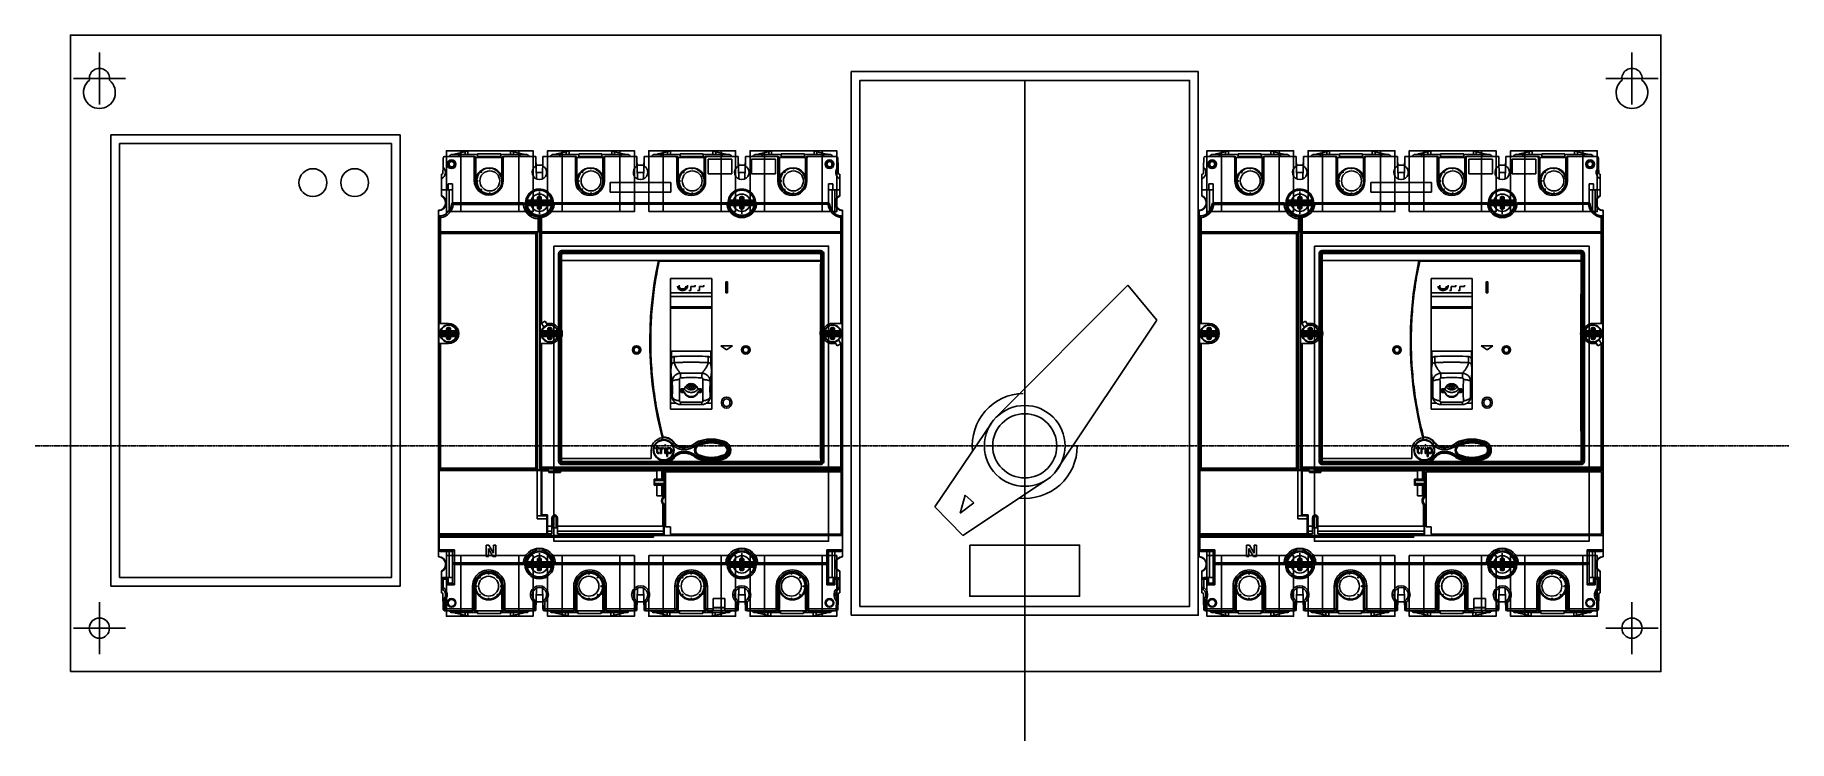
# Model space of a CAD drawing. Extents: x 0 to 607, y 0 to 244.
import ezdxf

# ---------------------------------------------------------------- set-up
doc = ezdxf.new("R2010")
doc.units = 0
doc.linetypes.add('AXES2', pattern=[1.125, 0.75, -0.125, 0.125, -0.125])
doc.linetypes.add('CENTER2', pattern=[1.125, 0.75, -0.125, 0.125, -0.125])
doc.layers.add('AXE', color=80, linetype='AXES2')

# ---------------------------------------------------------------- blocks, each defined once
blk = doc.blocks.new('hfgd')
at = {"color": 7}
for centre, radius, start, end in [((8263.52, -2141.55), 3.5, 350.26656, 189.73344), ((8263.52, -2146.42), 5.5, 128.84408, 51.15592)]:
    blk.add_arc(centre, radius, start, end, dxfattribs=at)
blk = doc.blocks.new('grfgd')
for p, q in [((61394.7, -3252.48), (61394.75, -3249.42)), ((61395.35, -3248.83), (61404.92, -3248.83)), ((61397.84, -3248.15), (61406.67, -3248.15)), ((61398.98, -3247.98), (61403.32, -3247.05)), ((61400.12, -3248.83), (61400.12, -3248.15)), ((61402.32, -3248.15), (61402.32, -3247.27)), ((61403.32, -3246.88), (61403.32, -3248.15)), ((61418.02, -3246.88), (61403.32, -3246.88)), ((61405.42, -3248.83), (61404.92, -3248.83)), ((61405.52, -3249.43), (61405.52, -3257.16)), ((61405.94, -3249.14), (61415.09, -3249.14)), ((61406.02, -3257.33), (61406.02, -3249.43)), ((61406.67, -3249.14), (61406.67, -3247.88)), ((61406.67, -3247.88), (61414.67, -3247.88)), ((61414.67, -3248.88), (61406.67, -3248.88)), ((61414.67, -3247.88), (61414.67, -3249.14)), ((61414.67, -3248.15), (61423.49, -3248.15)), ((61415.02, -3249.43), (61415.02, -3257.33)), ((61415.52, -3257.16), (61415.52, -3249.43)), ((61416.12, -3248.83), (61415.62, -3248.83)), ((61416.12, -3248.83), (61426.77, -3248.83)), ((61418.02, -3248.15), (61418.02, -3246.88)), ((61422.36, -3247.99), (61418.02, -3247.03)), ((61419.02, -3247.25), (61419.02, -3248.15)), ((61421.22, -3248.83), (61421.22, -3248.15)), ((61426.77, -3248.83), (61426.77, -3252.16)), ((61426.77, -3249.05), (61426.97, -3256.6)), ((61429.07, -3256.6), (61429.27, -3249.04)), ((61429.27, -3252.16), (61429.27, -3248.83)), ((61429.27, -3248.83), (61439.92, -3248.83)), ((61432.84, -3248.15), (61441.67, -3248.15)), ((61433.98, -3247.98), (61438.32, -3247.05)), ((61435.12, -3248.83), (61435.12, -3248.15)), ((61437.32, -3248.15), (61437.32, -3247.27)), ((61438.32, -3246.88), (61438.32, -3248.15)), ((61453.02, -3246.88), (61438.32, -3246.88)), ((61440.42, -3248.83), (61439.92, -3248.83)), ((61440.52, -3249.43), (61440.52, -3257.33)), ((61440.94, -3249.14), (61450.09, -3249.14)), ((61441.02, -3257.33), (61441.02, -3249.43)), ((61441.67, -3249.14), (61441.67, -3247.88)), ((61441.67, -3247.88), (61449.67, -3247.88)), ((61449.67, -3248.88), (61441.67, -3248.88)), ((61449.67, -3247.88), (61449.67, -3249.14)), ((61449.67, -3248.15), (61458.49, -3248.15)), ((61450.02, -3249.43), (61450.02, -3257.33)), ((61450.52, -3257.33), (61450.52, -3249.43)), ((61451.12, -3248.83), (61450.62, -3248.83)), ((61451.12, -3248.83), (61461.77, -3248.83)), ((61453.02, -3248.15), (61453.02, -3246.88)), ((61453.02, -3247.03), (61457.36, -3247.99)), ((61454.02, -3247.25), (61454.02, -3248.15)), ((61456.22, -3248.83), (61456.22, -3248.15)), ((61461.77, -3248.83), (61461.77, -3252.16)), ((61461.77, -3249.05), (61461.97, -3256.6)), ((61464.07, -3256.6), (61464.27, -3249.04)), ((61464.27, -3252.16), (61464.27, -3248.83)), ((61464.27, -3248.83), (61474.92, -3248.83)), ((61467.84, -3248.15), (61476.67, -3248.15)), ((61468.98, -3247.98), (61473.32, -3247.05)), ((61470.12, -3248.83), (61470.12, -3248.15)), ((61472.32, -3248.15), (61472.32, -3247.27)), ((61473.32, -3246.88), (61473.32, -3248.15)), ((61488.02, -3246.88), (61473.32, -3246.88)), ((61475.42, -3248.83), (61474.92, -3248.83)), ((61475.52, -3249.42), (61475.52, -3257.34)), ((61475.94, -3249.14), (61485.09, -3249.14)), ((61476.02, -3257.33), (61476.02, -3249.43)), ((61476.67, -3249.14), (61476.67, -3247.88)), ((61476.67, -3247.88), (61484.67, -3247.88)), ((61484.67, -3248.88), (61476.67, -3248.88)), ((61484.67, -3247.88), (61484.67, -3249.14)), ((61484.67, -3248.15), (61493.49, -3248.15)), ((61485.02, -3249.43), (61485.02, -3257.33)), ((61485.52, -3257.31), (61485.52, -3249.44)), ((61486.12, -3248.83), (61485.62, -3248.83)), ((61486.12, -3248.83), (61496.77, -3248.83)), ((61486.42, -3254.88), (61486.42, -3249.78)), ((61486.42, -3249.78), (61494.62, -3249.78)), ((61488.02, -3248.15), (61488.02, -3246.88)), ((61488.02, -3247.03), (61492.36, -3247.99)), ((61489.02, -3247.25), (61489.02, -3248.15)), ((61491.22, -3248.83), (61491.22, -3248.15)), ((61494.62, -3249.78), (61494.62, -3254.88)), ((61496.77, -3248.83), (61496.77, -3252.16)), ((61496.77, -3249.05), (61496.97, -3256.6)), ((61499.07, -3256.6), (61499.27, -3249.04)), ((61499.27, -3252.16), (61499.27, -3248.83)), ((61499.27, -3248.83), (61509.92, -3248.83)), ((61501.42, -3254.88), (61501.42, -3249.78)), ((61501.42, -3249.78), (61509.62, -3249.78)), ((61502.84, -3248.15), (61511.67, -3248.15)), ((61503.98, -3247.98), (61508.32, -3247.05)), ((61505.12, -3248.83), (61505.12, -3248.15)), ((61507.32, -3248.15), (61507.32, -3247.27)), ((61508.32, -3246.88), (61508.32, -3248.15)), ((61523.02, -3246.88), (61508.32, -3246.88)), ((61509.62, -3249.78), (61509.62, -3254.88)), ((61510.42, -3248.83), (61509.92, -3248.83)), ((61510.52, -3249.43), (61510.52, -3257.33)), ((61510.92, -3249.1), (61511.02, -3249.43)), ((61510.93, -3249.14), (61520.09, -3249.14)), ((61511.02, -3257.33), (61511.02, -3249.43)), ((61511.67, -3249.14), (61511.67, -3247.88)), ((61511.67, -3247.88), (61519.67, -3247.88)), ((61519.67, -3248.88), (61511.67, -3248.88)), ((61519.67, -3247.88), (61519.67, -3249.14)), ((61519.67, -3248.15), (61528.49, -3248.15)), ((61520.02, -3249.43), (61520.02, -3257.33)), ((61520.29, -3248.92), (61520.62, -3248.83)), ((61520.52, -3257.33), (61520.52, -3249.43)), ((61521.12, -3248.83), (61520.62, -3248.83)), ((61521.12, -3248.83), (61530.69, -3248.83)), ((61523.02, -3248.15), (61523.02, -3246.88)), ((61523.02, -3247.03), (61527.36, -3247.99)), ((61524.02, -3247.25), (61524.02, -3248.15)), ((61526.22, -3248.83), (61526.22, -3248.15)), ((61531.29, -3249.42), (61531.34, -3252.48)), ((61394.17, -3254.98), (61394.17, -3256.55)), ((61394.17, -3254.98), (61394.26, -3254.98)), ((61394.17, -3262.33), (61394.17, -3256.55)), ((61394.66, -3254.59), (61394.7, -3252.48)), ((61408.04, -3254.45), (61407.54, -3253.95)), ((61410.87, -3253.28), (61410.87, -3252.84)), ((61413.7, -3254.45), (61413.85, -3254.3)), ((61426.84, -3251.83), (61429.2, -3251.83)), ((61429.13, -3254.33), (61426.91, -3254.33)), ((61443.04, -3254.45), (61442.54, -3253.95)), ((61445.87, -3253.28), (61445.87, -3252.84)), ((61448.7, -3254.45), (61448.85, -3254.3)), ((61461.84, -3251.83), (61464.2, -3251.83)), ((61464.13, -3254.33), (61461.91, -3254.33)), ((61478.04, -3254.45), (61477.54, -3253.95)), ((61480.87, -3253.28), (61480.87, -3252.84)), ((61483.7, -3254.45), (61483.85, -3254.3)), ((61494.62, -3254.88), (61486.42, -3254.88)), ((61496.84, -3251.83), (61499.2, -3251.83)), ((61499.13, -3254.33), (61496.91, -3254.33)), ((61509.62, -3254.88), (61501.42, -3254.88)), ((61513.04, -3254.45), (61512.54, -3253.95)), ((61515.87, -3253.28), (61515.87, -3252.84)), ((61518.7, -3254.45), (61518.85, -3254.3)), ((61531.34, -3252.48), (61531.38, -3254.59)), ((61531.78, -3254.98), (61531.87, -3254.98)), ((61531.87, -3256.55), (61531.87, -3254.98)), ((61531.87, -3256.55), (61531.87, -3262.33)), ((61394.17, -3260.33), (61398.02, -3260.33)), ((61394.17, -3262.33), (61394.17, -3262.5)), ((61395.87, -3268.53), (61395.87, -3260.33)), ((61396.52, -3260.33), (61396.52, -3258.33)), ((61396.52, -3258.33), (61398.02, -3258.33)), ((61396.77, -3267.61), (61396.77, -3260.33)), ((61398.02, -3258.33), (61398.02, -3264.88)), ((61406.87, -3257.28), (61406.02, -3257.28)), ((61408.04, -3260.11), (61407.5, -3260.66)), ((61410.87, -3261.81), (61410.87, -3261.28)), ((61413.89, -3260.3), (61413.7, -3260.11)), ((61414.88, -3257.28), (61415.02, -3257.28)), ((61427.72, -3262.96), (61427.72, -3263.88)), ((61428.32, -3263.88), (61428.32, -3262.96)), ((61441.87, -3257.28), (61441.02, -3257.28)), ((61443.04, -3260.11), (61442.5, -3260.66)), ((61445.87, -3261.81), (61445.87, -3261.28)), ((61448.89, -3260.3), (61448.7, -3260.11)), ((61449.88, -3257.28), (61450.02, -3257.28)), ((61452.52, -3261.18), (61452.52, -3257.88)), ((61452.52, -3257.88), (61473.52, -3257.88)), ((61473.52, -3261.18), (61452.52, -3261.18)), ((61473.52, -3257.88), (61473.52, -3261.18)), ((61476.87, -3257.28), (61476.02, -3257.28)), ((61478.04, -3260.11), (61477.5, -3260.66)), ((61480.87, -3261.81), (61480.87, -3261.28)), ((61483.89, -3260.3), (61483.7, -3260.11)), ((61484.88, -3257.28), (61485.02, -3257.28)), ((61497.72, -3262.96), (61497.72, -3263.88)), ((61498.32, -3263.88), (61498.32, -3262.96)), ((61511.87, -3257.28), (61511.02, -3257.28)), ((61513.04, -3260.11), (61512.5, -3260.66)), ((61515.87, -3261.81), (61515.87, -3261.28)), ((61518.89, -3260.3), (61518.7, -3260.11)), ((61519.88, -3257.28), (61520.02, -3257.28)), ((61528.02, -3264.83), (61528.02, -3258.33)), ((61528.02, -3258.33), (61529.52, -3258.33)), ((61528.02, -3260.33), (61531.87, -3260.33)), ((61529.27, -3267.61), (61529.27, -3260.33)), ((61529.52, -3258.33), (61529.52, -3260.33)), ((61530.17, -3268.53), (61530.17, -3260.33)), ((61531.87, -3262.5), (61531.87, -3262.33)), ((61393.17, -3267.43), (61393.17, -3267.57)), ((61393.17, -3267.57), (61393.17, -3356.23)), ((61398.26, -3265.43), (61398.22, -3265.43)), ((61398.26, -3264.83), (61422.45, -3264.83)), ((61422.45, -3265.43), (61398.26, -3265.43)), ((61422.45, -3264.83), (61422.45, -3265.43)), ((61423.53, -3265.15), (61423.53, -3264.51)), ((61423.78, -3264.53), (61423.53, -3264.51)), ((61423.78, -3265.13), (61423.53, -3265.15)), ((61423.79, -3263.89), (61423.63, -3263.86)), ((61423.79, -3265.77), (61423.63, -3265.8)), ((61427.08, -3264.53), (61423.78, -3264.53)), ((61423.78, -3265.13), (61427.08, -3265.13)), ((61427.12, -3264.43), (61423.82, -3264.43)), ((61423.82, -3265.23), (61427.12, -3265.23)), ((61426.89, -3265.23), (61426.89, -3264.43)), ((61426.99, -3265.13), (61426.99, -3264.53)), ((61427.01, -3264.53), (61427.01, -3265.13)), ((61427.06, -3264.53), (61427.06, -3265.13)), ((61427.15, -3265.21), (61428.89, -3264.44)), ((61428.89, -3265.21), (61427.15, -3264.44)), ((61427.22, -3265.15), (61428.82, -3264.51)), ((61428.82, -3265.15), (61427.22, -3264.51)), ((61427.36, -3263.93), (61427.62, -3263.93)), ((61427.36, -3265.73), (61427.62, -3265.73)), ((61427.62, -3263.93), (61427.62, -3263.13)), ((61427.62, -3266.53), (61427.62, -3265.73)), ((61427.63, -3265.7), (61428.41, -3263.96)), ((61428.41, -3265.7), (61427.63, -3263.96)), ((61427.7, -3265.63), (61428.34, -3264.03)), ((61428.34, -3265.63), (61427.7, -3264.03)), ((61428.32, -3263.81), (61427.72, -3263.81)), ((61428.32, -3263.86), (61427.72, -3263.86)), ((61427.72, -3265.77), (61427.72, -3266.7)), ((61427.72, -3265.8), (61428.32, -3265.8)), ((61427.72, -3265.84), (61428.32, -3265.84)), ((61428.32, -3266.7), (61428.32, -3265.77)), ((61428.42, -3263.13), (61428.42, -3263.93)), ((61428.68, -3263.93), (61428.42, -3263.93)), ((61428.42, -3265.73), (61428.42, -3266.53)), ((61428.68, -3265.73), (61428.42, -3265.73)), ((61432.22, -3264.43), (61428.92, -3264.43)), ((61428.92, -3265.23), (61432.22, -3265.23)), ((61432.26, -3264.53), (61428.96, -3264.53)), ((61428.96, -3265.13), (61432.26, -3265.13)), ((61428.98, -3265.13), (61428.98, -3264.53)), ((61429.03, -3265.13), (61429.03, -3264.53)), ((61429.05, -3264.53), (61429.05, -3265.13)), ((61429.15, -3264.43), (61429.15, -3265.23)), ((61432.25, -3263.89), (61432.41, -3263.86)), ((61432.25, -3265.77), (61432.41, -3265.8)), ((61432.26, -3264.53), (61432.51, -3264.51)), ((61432.26, -3265.13), (61432.51, -3265.15)), ((61432.51, -3264.51), (61432.51, -3265.15)), ((61433.16, -3265.42), (61432.66, -3265.36)), ((61433.02, -3264.88), (61433.02, -3264.83)), ((61492.8, -3264.83), (61433.02, -3264.83)), ((61433.26, -3265.33), (61433.26, -3264.83)), ((61492.8, -3265.33), (61433.26, -3265.33)), ((61492.8, -3265.33), (61492.8, -3264.83)), ((61492.9, -3265.42), (61493.4, -3265.36)), ((61493.53, -3265.15), (61493.53, -3264.51)), ((61493.78, -3264.53), (61493.53, -3264.51)), ((61493.78, -3265.13), (61493.53, -3265.15)), ((61493.79, -3263.89), (61493.63, -3263.86)), ((61493.79, -3265.77), (61493.63, -3265.8)), ((61497.08, -3264.53), (61493.78, -3264.53)), ((61493.78, -3265.13), (61497.08, -3265.13)), ((61497.12, -3264.43), (61493.82, -3264.43)), ((61493.82, -3265.23), (61497.12, -3265.23)), ((61496.89, -3265.23), (61496.89, -3264.43)), ((61496.99, -3265.13), (61496.99, -3264.53)), ((61497.01, -3264.53), (61497.01, -3265.13)), ((61497.06, -3264.53), (61497.06, -3265.13)), ((61497.15, -3265.21), (61498.89, -3264.44)), ((61498.89, -3265.21), (61497.15, -3264.44)), ((61497.22, -3265.15), (61498.82, -3264.51)), ((61498.82, -3265.15), (61497.22, -3264.51)), ((61497.36, -3263.93), (61497.62, -3263.93)), ((61497.36, -3265.73), (61497.62, -3265.73)), ((61497.62, -3263.93), (61497.62, -3263.13)), ((61497.62, -3266.53), (61497.62, -3265.73)), ((61497.63, -3265.7), (61498.41, -3263.96)), ((61498.41, -3265.7), (61497.63, -3263.96)), ((61497.7, -3265.63), (61498.34, -3264.03)), ((61498.34, -3265.63), (61497.7, -3264.03)), ((61498.32, -3263.81), (61497.72, -3263.81)), ((61498.32, -3263.86), (61497.72, -3263.86)), ((61497.72, -3265.77), (61497.72, -3266.7)), ((61497.72, -3265.8), (61498.32, -3265.8)), ((61497.72, -3265.84), (61498.32, -3265.84)), ((61498.32, -3266.7), (61498.32, -3265.77)), ((61498.42, -3263.13), (61498.42, -3263.93)), ((61498.68, -3263.93), (61498.42, -3263.93)), ((61498.42, -3265.73), (61498.42, -3266.53)), ((61498.68, -3265.73), (61498.42, -3265.73)), ((61502.22, -3264.43), (61498.92, -3264.43)), ((61498.92, -3265.23), (61502.22, -3265.23)), ((61502.26, -3264.53), (61498.96, -3264.53)), ((61498.96, -3265.13), (61502.26, -3265.13)), ((61498.98, -3265.13), (61498.98, -3264.53)), ((61499.03, -3265.13), (61499.03, -3264.53)), ((61499.05, -3264.53), (61499.05, -3265.13)), ((61499.15, -3264.43), (61499.15, -3265.23)), ((61502.25, -3263.89), (61502.41, -3263.86)), ((61502.25, -3265.77), (61502.41, -3265.8)), ((61502.26, -3264.53), (61502.51, -3264.51)), ((61502.26, -3265.13), (61502.51, -3265.15)), ((61502.51, -3264.51), (61502.51, -3265.15)), ((61503.14, -3265.42), (61502.64, -3265.36)), ((61503.24, -3265.33), (61503.24, -3264.83)), ((61503.24, -3264.83), (61528.02, -3264.83)), ((61527.78, -3265.33), (61503.24, -3265.33)), ((61527.78, -3265.33), (61527.78, -3264.83)), ((61527.88, -3265.42), (61528.38, -3265.36)), ((61528.02, -3264.83), (61528.02, -3264.88)), ((61532.87, -3267.57), (61532.87, -3267.43)), ((61532.87, -3356.23), (61532.87, -3267.57)), ((61394.27, -3269.33), (61393.17, -3269.33)), ((61393.27, -3356.53), (61393.27, -3270.04)), ((61393.78, -3269.44), (61393.87, -3270.04)), ((61393.87, -3270.03), (61393.87, -3270.02)), ((61393.87, -3270.03), (61393.87, -3274.83)), ((61393.87, -3274.83), (61393.87, -3275.43)), ((61393.87, -3274.83), (61427.57, -3274.83)), ((61427.42, -3274.83), (61427.42, -3357.13)), ((61427.57, -3270.41), (61427.62, -3269.81)), ((61427.57, -3274.83), (61427.57, -3270.41)), ((61428.17, -3270.41), (61427.57, -3270.41)), ((61428.17, -3357.13), (61428.17, -3270.41)), ((61428.17, -3275.13), (61428.27, -3275.13)), ((61428.27, -3356.23), (61428.27, -3270.03)), ((61428.77, -3270.03), (61428.27, -3270.03)), ((61428.85, -3269.93), (61428.77, -3269.44)), ((61428.77, -3270.03), (61428.77, -3274.84)), ((61428.87, -3275.33), (61428.87, -3274.83)), ((61532.17, -3274.83), (61428.87, -3274.83)), ((61532.87, -3269.33), (61531.78, -3269.33)), ((61532.17, -3275.33), (61532.17, -3274.83)), ((61532.19, -3269.93), (61532.27, -3269.44)), ((61532.27, -3270.03), (61532.77, -3270.03)), ((61532.27, -3274.84), (61532.27, -3270.03)), ((61532.77, -3356.23), (61532.77, -3270.03)), ((61393.87, -3275.43), (61393.27, -3275.43)), ((61393.87, -3275.43), (61393.87, -3306.53)), ((61426.7, -3275.43), (61393.87, -3275.43)), ((61426.82, -3275.43), (61426.7, -3275.43)), ((61426.82, -3356.53), (61426.82, -3275.43)), ((61428.27, -3275.43), (61428.17, -3275.43)), ((61428.77, -3275.43), (61428.27, -3275.43)), ((61428.77, -3275.43), (61428.77, -3306.48)), ((61532.17, -3275.33), (61428.87, -3275.33)), ((61532.27, -3275.43), (61532.77, -3275.43)), ((61532.27, -3306.53), (61532.27, -3275.43)), ((61434.64, -3282.45), (61434.64, -3308.26)), ((61434.64, -3282.45), (61435.14, -3282.45)), ((61435.14, -3282.45), (61435.14, -3308.13)), ((61435.42, -3282.73), (61435.14, -3282.45)), ((61435.41, -3308.76), (61435.41, -3284.83)), ((61435.41, -3284.83), (61435.42, -3284.83)), ((61435.42, -3282.73), (61435.42, -3284.83)), ((61435.72, -3282.73), (61435.42, -3282.73)), ((61435.44, -3284.83), (61525.3, -3284.83)), ((61435.71, -3308.71), (61435.71, -3284.83)), ((61435.72, -3282.73), (61435.72, -3284.83)), ((61525.3, -3281.35), (61435.74, -3281.35)), ((61436.02, -3282.13), (61435.74, -3281.85)), ((61525.3, -3281.85), (61435.74, -3281.85)), ((61525.02, -3282.13), (61436.02, -3282.13)), ((61525.02, -3282.43), (61436.02, -3282.43)), ((61525.3, -3285.08), (61469.45, -3285.08)), ((61525.3, -3281.85), (61525.02, -3282.13)), ((61525.02, -3282.43), (61525.02, -3282.13)), ((61525.3, -3281.35), (61525.3, -3281.85)), ((61525.3, -3285.08), (61525.3, -3284.83)), ((61525.32, -3282.73), (61525.62, -3282.73)), ((61525.32, -3284.83), (61525.32, -3282.73)), ((61525.6, -3285.13), (61525.62, -3285.13)), ((61525.9, -3282.45), (61525.62, -3282.73)), ((61525.62, -3282.73), (61525.62, -3285.13)), ((61526.4, -3282.45), (61525.9, -3282.45)), ((61525.9, -3308.13), (61525.9, -3282.45)), ((61526.4, -3308.26), (61526.4, -3282.45)), ((61473.39, -3291.02), (61473.39, -3336.23)), ((61473.39, -3291.02), (61487.64, -3291.02)), ((61476.39, -3293.35), (61476.39, -3293.69)), ((61479.29, -3293.35), (61479.29, -3293.69)), ((61481.94, -3293.27), (61481.94, -3293.78)), ((61484.94, -3293.27), (61484.94, -3293.77)), ((61487.64, -3291.02), (61487.64, -3336.23)), ((61492.47, -3292.21), (61492.47, -3296.01)), ((61492.47, -3292.21), (61493.07, -3292.21)), ((61493.07, -3292.21), (61493.07, -3296.01)), ((61487.64, -3295.99), (61473.39, -3295.99)), ((61487.64, -3297.18), (61473.39, -3297.18)), ((61477.49, -3294.62), (61477.49, -3294.72)), ((61477.59, -3294.62), (61477.49, -3294.62)), ((61477.59, -3294.72), (61477.49, -3294.72)), ((61477.59, -3295.13), (61477.49, -3295.13)), ((61477.59, -3294.72), (61477.59, -3294.62)), ((61480.34, -3295.13), (61479.74, -3295.13)), ((61480.34, -3293.78), (61480.34, -3295.13)), ((61481.94, -3293.78), (61480.34, -3293.78)), ((61483.34, -3295.13), (61482.74, -3295.13)), ((61483.34, -3293.77), (61483.34, -3295.13)), ((61484.94, -3293.77), (61483.34, -3293.77)), ((61492.47, -3296.01), (61493.07, -3296.01)), ((61487.64, -3300.81), (61473.39, -3300.81)), ((61473.39, -3301.22), (61487.64, -3301.22)), ((61393.27, -3306.53), (61396.62, -3306.53)), ((61393.88, -3309.78), (61393.63, -3309.76)), ((61393.88, -3310.28), (61393.63, -3310.3)), ((61393.92, -3309.05), (61393.8, -3309)), ((61393.92, -3311.01), (61393.8, -3311.05)), ((61393.88, -3309.78), (61395.59, -3309.78)), ((61395.59, -3310.28), (61393.88, -3310.28)), ((61395.72, -3309.63), (61393.95, -3309.63)), ((61395.72, -3310.43), (61393.95, -3310.43)), ((61395.45, -3310.43), (61395.45, -3309.63)), ((61395.6, -3310.28), (61395.6, -3309.78)), ((61395.6, -3309.78), (61395.6, -3310.28)), ((61395.68, -3309.78), (61395.6, -3309.78)), ((61395.6, -3310.28), (61395.68, -3310.28)), ((61395.68, -3309.78), (61395.68, -3310.28)), ((61395.79, -3310.4), (61397.44, -3309.66)), ((61397.44, -3310.4), (61395.79, -3309.66)), ((61395.89, -3310.32), (61397.35, -3309.73)), ((61397.35, -3310.32), (61395.89, -3309.73)), ((61395.94, -3309.13), (61396.22, -3309.13)), ((61395.94, -3310.93), (61396.22, -3310.93)), ((61396.22, -3309.13), (61396.22, -3308.45)), ((61396.22, -3311.6), (61396.22, -3310.93)), ((61396.25, -3310.85), (61396.99, -3309.2)), ((61396.99, -3310.85), (61396.25, -3309.2)), ((61396.33, -3310.76), (61396.91, -3309.29)), ((61396.91, -3310.76), (61396.33, -3309.29)), ((61396.37, -3308.27), (61396.37, -3309)), ((61396.37, -3309.01), (61396.37, -3309.07)), ((61396.87, -3309.01), (61396.37, -3309.01)), ((61396.87, -3309.07), (61396.37, -3309.07)), ((61396.37, -3310.99), (61396.37, -3311.05)), ((61396.37, -3310.99), (61396.87, -3310.99)), ((61396.37, -3311.05), (61396.87, -3311.05)), ((61396.37, -3311.06), (61396.37, -3311.79)), ((61396.87, -3309), (61396.87, -3308.27)), ((61396.87, -3309.07), (61396.87, -3309.01)), ((61396.87, -3311.05), (61396.87, -3310.99)), ((61396.87, -3311.79), (61396.87, -3311.06)), ((61397.02, -3308.45), (61397.02, -3309.13)), ((61397.3, -3309.13), (61397.02, -3309.13)), ((61397.02, -3310.93), (61397.02, -3311.6)), ((61397.3, -3310.93), (61397.02, -3310.93)), ((61399.29, -3309.63), (61397.52, -3309.63)), ((61399.29, -3310.43), (61397.52, -3310.43)), ((61397.56, -3310.28), (61397.56, -3309.78)), ((61397.64, -3309.78), (61397.56, -3309.78)), ((61397.56, -3310.28), (61397.64, -3310.28)), ((61397.64, -3310.28), (61397.64, -3309.78)), ((61397.64, -3309.78), (61397.64, -3310.28)), ((61399.36, -3309.78), (61397.65, -3309.78)), ((61399.36, -3310.28), (61397.65, -3310.28)), ((61397.79, -3309.63), (61397.79, -3310.43)), ((61399.32, -3309.05), (61399.44, -3309)), ((61399.32, -3311.01), (61399.44, -3311.05)), ((61399.36, -3309.78), (61399.61, -3309.76)), ((61399.36, -3310.28), (61399.61, -3310.3)), ((61428.73, -3306.53), (61428.27, -3306.53)), ((61428.88, -3309.78), (61428.63, -3309.76)), ((61428.88, -3310.28), (61428.63, -3310.3)), ((61430.02, -3305.76), (61428.72, -3306.51)), ((61428.72, -3306.51), (61429.52, -3307.89)), ((61428.92, -3309.05), (61428.8, -3309)), ((61428.92, -3311.01), (61428.8, -3311.05)), ((61428.88, -3309.78), (61430.59, -3309.78)), ((61430.59, -3310.28), (61428.88, -3310.28)), ((61430.72, -3309.63), (61428.95, -3309.63)), ((61430.72, -3310.43), (61428.95, -3310.43)), ((61430.82, -3307.14), (61430.02, -3305.76)), ((61430.45, -3310.43), (61430.45, -3309.63)), ((61430.47, -3306.53), (61431.62, -3306.53)), ((61430.6, -3310.28), (61430.6, -3309.78)), ((61430.6, -3309.78), (61430.6, -3310.28)), ((61430.68, -3309.78), (61430.6, -3309.78)), ((61430.6, -3310.28), (61430.68, -3310.28)), ((61430.68, -3309.78), (61430.68, -3310.28)), ((61430.79, -3310.4), (61432.44, -3309.66)), ((61432.44, -3310.4), (61430.79, -3309.66)), ((61430.89, -3310.32), (61432.35, -3309.73)), ((61432.35, -3310.32), (61430.89, -3309.73)), ((61430.94, -3309.13), (61431.22, -3309.13)), ((61430.94, -3310.93), (61431.22, -3310.93)), ((61431.22, -3309.13), (61431.22, -3308.45)), ((61431.22, -3311.6), (61431.22, -3310.93)), ((61431.25, -3310.85), (61431.99, -3309.2)), ((61431.99, -3310.85), (61431.25, -3309.2)), ((61431.33, -3310.76), (61431.91, -3309.29)), ((61431.91, -3310.76), (61431.33, -3309.29)), ((61431.37, -3308.27), (61431.37, -3309)), ((61431.37, -3309.01), (61431.37, -3309.07)), ((61431.87, -3309.01), (61431.37, -3309.01)), ((61431.87, -3309.07), (61431.37, -3309.07)), ((61431.37, -3310.99), (61431.37, -3311.05)), ((61431.37, -3310.99), (61431.87, -3310.99)), ((61431.37, -3311.05), (61431.87, -3311.05)), ((61431.37, -3311.06), (61431.37, -3311.79)), ((61431.87, -3309), (61431.87, -3308.27)), ((61431.87, -3309.07), (61431.87, -3309.01)), ((61431.87, -3311.05), (61431.87, -3310.99)), ((61431.87, -3311.79), (61431.87, -3311.06)), ((61432.02, -3308.45), (61432.02, -3309.13)), ((61432.3, -3309.13), (61432.02, -3309.13)), ((61432.02, -3310.93), (61432.02, -3311.6)), ((61432.3, -3310.93), (61432.02, -3310.93)), ((61434.29, -3309.63), (61432.52, -3309.63)), ((61434.29, -3310.43), (61432.52, -3310.43)), ((61432.56, -3310.28), (61432.56, -3309.78)), ((61432.64, -3309.78), (61432.56, -3309.78)), ((61432.56, -3310.28), (61432.64, -3310.28)), ((61432.64, -3310.28), (61432.64, -3309.78)), ((61432.64, -3309.78), (61432.64, -3310.28)), ((61434.36, -3309.78), (61432.65, -3309.78)), ((61434.36, -3310.28), (61432.65, -3310.28)), ((61432.79, -3309.63), (61432.79, -3310.43)), ((61434.32, -3309.05), (61434.44, -3309)), ((61434.32, -3311.01), (61434.44, -3311.05)), ((61434.36, -3309.78), (61434.61, -3309.76)), ((61434.36, -3310.28), (61434.61, -3310.3)), ((61435.14, -3308.13), (61435.14, -3308.13)), ((61435.41, -3353.23), (61435.41, -3311.3)), ((61435.71, -3353.23), (61435.71, -3311.35)), ((61525.9, -3308.13), (61525.9, -3308.13)), ((61526.68, -3309.78), (61526.43, -3309.76)), ((61526.68, -3310.28), (61526.43, -3310.3)), ((61526.72, -3309.05), (61526.6, -3309)), ((61526.72, -3311.01), (61526.6, -3311.05)), ((61526.68, -3309.78), (61528.39, -3309.78)), ((61528.39, -3310.28), (61526.68, -3310.28)), ((61528.52, -3309.63), (61526.75, -3309.63)), ((61528.52, -3310.43), (61526.75, -3310.43)), ((61528.25, -3310.43), (61528.25, -3309.63)), ((61528.48, -3309.78), (61528.4, -3309.78)), ((61528.4, -3310.28), (61528.4, -3309.78)), ((61528.4, -3309.78), (61528.4, -3310.28)), ((61528.4, -3310.28), (61528.48, -3310.28)), ((61528.48, -3309.78), (61528.48, -3310.28)), ((61528.59, -3310.4), (61530.24, -3309.66)), ((61528.59, -3309.66), (61530.24, -3310.4)), ((61528.69, -3310.32), (61530.15, -3309.73)), ((61528.69, -3309.73), (61530.15, -3310.32)), ((61528.74, -3309.13), (61529.02, -3309.13)), ((61528.74, -3310.93), (61529.02, -3310.93)), ((61529.02, -3309.13), (61529.02, -3308.45)), ((61529.02, -3311.6), (61529.02, -3310.93)), ((61529.05, -3310.85), (61529.79, -3309.2)), ((61529.79, -3310.85), (61529.05, -3309.2)), ((61529.13, -3310.76), (61529.71, -3309.29)), ((61529.71, -3310.76), (61529.13, -3309.29)), ((61529.17, -3308.27), (61529.17, -3309)), ((61529.67, -3309.01), (61529.17, -3309.01)), ((61529.17, -3309.01), (61529.17, -3309.07)), ((61529.67, -3309.07), (61529.17, -3309.07)), ((61529.17, -3310.99), (61529.67, -3310.99)), ((61529.17, -3310.99), (61529.17, -3311.05)), ((61529.17, -3311.05), (61529.67, -3311.05)), ((61529.17, -3311.06), (61529.17, -3311.79)), ((61532.77, -3306.53), (61529.42, -3306.53)), ((61529.67, -3309), (61529.67, -3308.27)), ((61529.67, -3309.07), (61529.67, -3309.01)), ((61529.67, -3311.05), (61529.67, -3310.99)), ((61529.67, -3311.79), (61529.67, -3311.06)), ((61529.82, -3308.45), (61529.82, -3309.13)), ((61530.1, -3309.13), (61529.82, -3309.13)), ((61530.1, -3310.93), (61529.82, -3310.93)), ((61529.82, -3310.93), (61529.82, -3311.6)), ((61532.09, -3309.63), (61530.32, -3309.63)), ((61532.09, -3310.43), (61530.32, -3310.43)), ((61530.44, -3309.78), (61530.36, -3309.78)), ((61530.36, -3310.28), (61530.36, -3309.78)), ((61530.36, -3310.28), (61530.44, -3310.28)), ((61530.44, -3310.28), (61530.44, -3309.78)), ((61530.44, -3309.78), (61530.44, -3310.28)), ((61532.16, -3309.78), (61530.45, -3309.78)), ((61532.16, -3310.28), (61530.45, -3310.28)), ((61530.59, -3309.63), (61530.59, -3310.43)), ((61532.12, -3309.05), (61532.24, -3309)), ((61532.12, -3311.01), (61532.24, -3311.05)), ((61532.16, -3309.78), (61532.41, -3309.76)), ((61532.16, -3310.28), (61532.41, -3310.3)), ((61396.62, -3313.53), (61393.27, -3313.53)), ((61393.87, -3313.53), (61393.87, -3356.53)), ((61428.27, -3313.53), (61431.62, -3313.53)), ((61428.77, -3313.53), (61428.77, -3356.23)), ((61434.64, -3311.8), (61434.64, -3354.21)), ((61435.14, -3311.93), (61435.14, -3311.92)), ((61435.14, -3311.93), (61435.14, -3354.21)), ((61473.69, -3316.1), (61473.69, -3321.04)), ((61473.69, -3316.1), (61487.34, -3316.1)), ((61487.34, -3321.04), (61487.34, -3316.1)), ((61490.77, -3314.27), (61494.77, -3314.27)), ((61490.77, -3314.27), (61492.77, -3315.72)), ((61494.77, -3314.27), (61492.77, -3315.72)), ((61525.9, -3311.93), (61525.9, -3311.92)), ((61525.9, -3354.21), (61525.9, -3311.93)), ((61526.4, -3354.21), (61526.4, -3311.8)), ((61530.57, -3313.53), (61529.42, -3313.53)), ((61530.22, -3312.92), (61531.02, -3314.3)), ((61531.02, -3314.3), (61532.32, -3313.55)), ((61532.32, -3313.55), (61531.52, -3312.17)), ((61532.27, -3356.23), (61532.27, -3313.58)), ((61532.31, -3313.53), (61532.77, -3313.53)), ((61473.52, -3330.44), (61473.52, -3322.9)), ((61473.72, -3319.12), (61473.69, -3319.12)), ((61473.69, -3319.15), (61473.72, -3319.15)), ((61473.72, -3318.94), (61473.72, -3320.93)), ((61487.32, -3318.94), (61487.32, -3320.93)), ((61487.34, -3319.12), (61487.32, -3319.12)), ((61487.32, -3319.15), (61487.34, -3319.15)), ((61487.52, -3322.9), (61487.52, -3322.89)), ((61487.52, -3330.44), (61487.52, -3322.9)), ((61476.9, -3330.08), (61476.9, -3329.49)), ((61478.2, -3329.19), (61477.2, -3329.19)), ((61477.27, -3329.19), (61477.27, -3330.17)), ((61477.77, -3330.17), (61477.77, -3329.19)), ((61483.84, -3329.19), (61482.84, -3329.19)), ((61483.27, -3329.19), (61483.27, -3330.17)), ((61483.77, -3330.17), (61483.77, -3329.19)), ((61484.14, -3329.49), (61484.14, -3330.08)), ((61475.2, -3334.09), (61473.39, -3334.09)), ((61474.52, -3333.43), (61474.52, -3333.43)), ((61478.2, -3330.17), (61477.2, -3330.17)), ((61477.2, -3330.17), (61477.2, -3330.37)), ((61477.2, -3330.37), (61478.2, -3330.37)), ((61478.2, -3330.37), (61478.2, -3330.17)), ((61483.84, -3330.17), (61482.84, -3330.17)), ((61482.84, -3330.17), (61482.84, -3330.37)), ((61482.84, -3330.37), (61483.84, -3330.37)), ((61483.84, -3330.37), (61483.84, -3330.17)), ((61487.64, -3334.09), (61485.84, -3334.09)), ((61486.52, -3333.43), (61486.52, -3333.43)), ((61491.02, -3333.71), (61491.02, -3334.11)), ((61491.62, -3333.71), (61491.62, -3334.11)), ((61492.72, -3332.01), (61492.82, -3332.01)), ((61492.72, -3332.61), (61492.82, -3332.61)), ((61492.72, -3335.21), (61492.82, -3335.21)), ((61492.72, -3335.81), (61492.82, -3335.81)), ((61493.92, -3333.71), (61493.92, -3334.11)), ((61494.52, -3333.71), (61494.52, -3334.11)), ((61473.39, -3336.23), (61487.64, -3336.23)), ((61489.39, -3347.65), (61485.51, -3347.65)), ((61489.17, -3347.65), (61489.17, -3347.61)), ((61435.14, -3354.21), (61435.42, -3353.93)), ((61435.41, -3353.23), (61435.42, -3353.23)), ((61435.42, -3353.93), (61435.42, -3353.23)), ((61435.42, -3353.93), (61435.72, -3353.93)), ((61435.44, -3353.23), (61466.72, -3353.23)), ((61435.72, -3353.93), (61435.72, -3353.23)), ((61466.72, -3353.23), (61466.72, -3350.33)), ((61468.65, -3349.49), (61468.22, -3349.49)), ((61468.22, -3349.49), (61468.22, -3349.74)), ((61468.22, -3349.74), (61468.65, -3349.74)), ((61468.92, -3348.98), (61468.65, -3348.98)), ((61468.65, -3348.98), (61468.65, -3349.49)), ((61468.65, -3349.74), (61468.65, -3351.02)), ((61468.65, -3351.02), (61468.76, -3351.27)), ((61468.76, -3351.27), (61468.92, -3351.4)), ((61468.92, -3349.49), (61468.92, -3348.98)), ((61469.52, -3349.49), (61468.92, -3349.49)), ((61468.92, -3349.74), (61469.52, -3349.74)), ((61468.92, -3350.89), (61468.92, -3349.74)), ((61468.98, -3351.08), (61468.92, -3350.89)), ((61468.92, -3351.4), (61469.09, -3351.46)), ((61469.14, -3351.21), (61468.98, -3351.08)), ((61469.09, -3351.46), (61469.41, -3351.53)), ((61469.41, -3351.27), (61469.14, -3351.21)), ((61469.41, -3351.53), (61469.41, -3351.27)), ((61469.52, -3349.74), (61469.52, -3349.49)), ((61470.22, -3349.49), (61469.95, -3349.49)), ((61469.95, -3349.49), (61469.95, -3351.53)), ((61469.95, -3351.53), (61470.22, -3351.53)), ((61470.22, -3349.87), (61470.22, -3349.49)), ((61470.33, -3349.74), (61470.22, -3349.87)), ((61470.22, -3350.25), (61470.38, -3350)), ((61470.22, -3351.53), (61470.22, -3350.25)), ((61470.49, -3349.61), (61470.33, -3349.74)), ((61470.38, -3350), (61470.6, -3349.87)), ((61470.65, -3349.55), (61470.49, -3349.61)), ((61470.6, -3349.87), (61470.92, -3349.8)), ((61470.92, -3349.49), (61470.65, -3349.55)), ((61470.92, -3349.8), (61470.92, -3349.49)), ((61471.63, -3348.53), (61471.36, -3348.53)), ((61471.36, -3348.53), (61471.36, -3348.85)), ((61471.36, -3348.85), (61471.63, -3348.85)), ((61471.63, -3349.49), (61471.36, -3349.49)), ((61471.36, -3349.49), (61471.36, -3351.53)), ((61471.36, -3351.53), (61471.63, -3351.53)), ((61471.63, -3348.85), (61471.63, -3348.53)), ((61471.63, -3351.53), (61471.63, -3349.49)), ((61472.33, -3349.49), (61472.06, -3349.49)), ((61472.06, -3349.49), (61472.06, -3352.55)), ((61472.06, -3352.55), (61472.33, -3352.55)), ((61472.33, -3349.87), (61472.33, -3349.49)), ((61472.38, -3349.74), (61472.33, -3349.87)), ((61472.33, -3350.19), (61472.44, -3350)), ((61472.33, -3350.83), (61472.33, -3350.19)), ((61472.44, -3351.02), (61472.33, -3350.83)), ((61472.33, -3351.15), (61472.38, -3351.27)), ((61472.33, -3352.55), (61472.33, -3351.15)), ((61472.49, -3349.61), (61472.38, -3349.74)), ((61472.38, -3351.27), (61472.49, -3351.4)), ((61472.44, -3350), (61472.6, -3349.87)), ((61472.6, -3351.15), (61472.44, -3351.02)), ((61472.6, -3349.55), (61472.49, -3349.61)), ((61472.49, -3351.4), (61472.6, -3351.46)), ((61472.82, -3349.49), (61472.6, -3349.55)), ((61472.82, -3349.8), (61472.6, -3349.87)), ((61472.82, -3351.21), (61472.6, -3351.15)), ((61472.6, -3351.46), (61472.82, -3351.53)), ((61473.14, -3349.49), (61472.82, -3349.49)), ((61472.82, -3349.8), (61473.14, -3349.8)), ((61473.03, -3351.21), (61472.82, -3351.21)), ((61472.82, -3351.53), (61473.14, -3351.53)), ((61473.25, -3351.15), (61473.03, -3351.21)), ((61473.36, -3349.55), (61473.14, -3349.49)), ((61473.14, -3349.8), (61473.36, -3349.93)), ((61473.14, -3351.53), (61473.36, -3351.46)), ((61473.41, -3351.02), (61473.25, -3351.15)), ((61473.52, -3349.68), (61473.36, -3349.55)), ((61473.36, -3349.93), (61473.46, -3350.12)), ((61473.36, -3351.46), (61473.52, -3351.34)), ((61473.46, -3350.89), (61473.41, -3351.02)), ((61473.46, -3350.12), (61473.52, -3350.32)), ((61473.52, -3350.7), (61473.46, -3350.89)), ((61473.68, -3349.87), (61473.52, -3349.68)), ((61473.52, -3350.32), (61473.52, -3350.7)), ((61473.52, -3351.34), (61473.73, -3351.02)), ((61473.73, -3350), (61473.68, -3349.87)), ((61473.79, -3350.25), (61473.73, -3350)), ((61473.73, -3351.02), (61473.79, -3350.76)), ((61473.79, -3350.76), (61473.79, -3350.25)), ((61477.94, -3349.35), (61477.94, -3349.53)), ((61477.94, -3351.35), (61477.94, -3351.13)), ((61482.12, -3349.26), (61482, -3349.26)), ((61482.01, -3351.42), (61482.13, -3349.05)), ((61489.13, -3353.05), (61485.77, -3353.05)), ((61492.92, -3349.28), (61493.02, -3351.17)), ((61525.59, -3353.9), (61525.9, -3354.21)), ((61393.17, -3354.53), (61393.27, -3354.53)), ((61393.17, -3356.23), (61393.17, -3357.36)), ((61393.27, -3356.23), (61393.17, -3356.23)), ((61393.17, -3387.1), (61393.17, -3357.36)), ((61428.76, -3357.36), (61393.17, -3357.36)), ((61393.27, -3356.53), (61427.34, -3356.53)), ((61393.37, -3357.36), (61393.37, -3384.75)), ((61393.47, -3356.53), (61393.47, -3356.83)), ((61393.57, -3356.83), (61393.47, -3356.83)), ((61393.57, -3357.13), (61393.57, -3356.53)), ((61393.57, -3357.13), (61429.27, -3357.13)), ((61393.87, -3356.53), (61393.87, -3357.13)), ((61394.42, -3357.36), (61394.42, -3357.13)), ((61395.09, -3357.36), (61395.09, -3357.13)), ((61424.47, -3357.36), (61424.47, -3357.13)), ((61426.35, -3357.13), (61426.35, -3357.36)), ((61426.47, -3357.36), (61426.47, -3357.13)), ((61427.27, -3357.36), (61427.27, -3374.05)), ((61427.34, -3357.13), (61427.34, -3356.53)), ((61428.27, -3356.23), (61532.77, -3356.23)), ((61428.57, -3356.83), (61428.57, -3356.23)), ((61428.57, -3356.83), (61532.47, -3356.83)), ((61428.62, -3372.75), (61428.62, -3357.55)), ((61431.32, -3357.55), (61428.62, -3357.55)), ((61428.82, -3357.35), (61428.82, -3372.75)), ((61428.82, -3357.35), (61431.32, -3357.35)), ((61429.27, -3356.83), (61429.27, -3357.13)), ((61430.27, -3356.83), (61430.27, -3357.35)), ((61430.77, -3357.35), (61430.77, -3356.83)), ((61431.32, -3358.1), (61431.32, -3357.35)), ((61431.32, -3357.65), (61435.32, -3357.65)), ((61431.32, -3358.1), (61435.32, -3358.1)), ((61433.47, -3357.65), (61432.78, -3356.83)), ((61433.43, -3356.83), (61433.87, -3357.35)), ((61433.87, -3357.35), (61435.32, -3357.35)), ((61434.64, -3354.21), (61435.14, -3354.21)), ((61435.32, -3357.35), (61435.32, -3358.1)), ((61435.32, -3357.35), (61470.77, -3357.35)), ((61468.67, -3357.55), (61435.32, -3357.55)), ((61435.74, -3354.81), (61436.02, -3354.53)), ((61435.74, -3354.81), (61525.3, -3354.81)), ((61435.74, -3355.31), (61525.3, -3355.31)), ((61435.82, -3357.35), (61435.82, -3356.83)), ((61436.02, -3354.53), (61436.02, -3354.23)), ((61472.98, -3354.23), (61436.02, -3354.23)), ((61473.1, -3354.53), (61436.02, -3354.53)), ((61444.12, -3356.83), (61444.12, -3357.35)), ((61446.07, -3357.35), (61446.51, -3356.83)), ((61447.16, -3356.83), (61446.72, -3357.35)), ((61454.83, -3357.23), (61454.86, -3357.35)), ((61455.28, -3357.35), (61455.16, -3356.9)), ((61458.36, -3357.35), (61458.48, -3356.9)), ((61458.78, -3357.35), (61458.81, -3357.23)), ((61467.47, -3357.35), (61467.47, -3356.83)), ((61467.87, -3356.83), (61467.87, -3357.35)), ((61468.67, -3360.4), (61468.67, -3357.35)), ((61470.37, -3360.4), (61470.37, -3357.35)), ((61470.97, -3357.55), (61470.37, -3357.55)), ((61470.77, -3360.4), (61470.77, -3357.35)), ((61470.97, -3357.55), (61470.97, -3360.4)), ((61471.17, -3366.86), (61471.17, -3356.83)), ((61471.17, -3357.36), (61532.87, -3357.36)), ((61532.37, -3357.86), (61471.67, -3357.86)), ((61471.67, -3357.86), (61471.67, -3376.86)), ((61525, -3354.51), (61473.09, -3354.51)), ((61473.09, -3354.51), (61473.1, -3354.53)), ((61525, -3354.25), (61473.28, -3354.25)), ((61525, -3354.51), (61525, -3354.25)), ((61525, -3354.51), (61525.3, -3354.81)), ((61526.4, -3354.21), (61525.9, -3354.21)), ((61528.45, -3356.83), (61528.89, -3357.36)), ((61529.43, -3357.36), (61528.99, -3356.83)), ((61530.22, -3357.36), (61529.77, -3356.83)), ((61530.95, -3356.83), (61530.95, -3357.35)), ((61531.62, -3357.35), (61531.62, -3356.83)), ((61532.37, -3379.36), (61532.37, -3357.86)), ((61532.47, -3356.83), (61532.47, -3356.23)), ((61532.47, -3356.83), (61532.57, -3356.83)), ((61532.57, -3356.83), (61532.57, -3356.23)), ((61532.77, -3354.53), (61532.87, -3354.53)), ((61532.87, -3356.23), (61532.77, -3356.23)), ((61532.87, -3357.35), (61532.87, -3356.23)), ((61532.87, -3357.36), (61532.87, -3379.86)), ((61467.67, -3360.4), (61470.97, -3360.4)), ((61467.67, -3362.4), (61467.67, -3360.4)), ((61470.97, -3362.4), (61467.67, -3362.4)), ((61467.87, -3362.4), (61467.87, -3360.4)), ((61467.87, -3360.86), (61471.17, -3360.86)), ((61471.17, -3361.86), (61467.87, -3361.86)), ((61468.67, -3366.15), (61468.67, -3362.4)), ((61468.67, -3366.15), (61470.37, -3366.15)), ((61470.37, -3366.15), (61470.37, -3362.4)), ((61470.77, -3366.61), (61470.77, -3362.4)), ((61470.97, -3362.4), (61470.97, -3366.43)), ((61470.97, -3364.56), (61471.17, -3364.56)), ((61470.77, -3376.6), (61470.77, -3369.1)), ((61470.97, -3379.3), (61470.97, -3369.27)), ((61471.17, -3371.81), (61470.97, -3371.81)), ((61471.17, -3379.86), (61471.17, -3368.86)), ((61427.27, -3373.05), (61430.57, -3373.05)), ((61430.77, -3374.05), (61427.27, -3374.05)), ((61428.62, -3372.75), (61430.87, -3372.75)), ((61430.27, -3372.75), (61430.27, -3373.05)), ((61430.57, -3379.85), (61430.57, -3373.05)), ((61430.77, -3379.65), (61430.77, -3372.75)), ((61430.87, -3377.58), (61430.77, -3377.58)), ((61430.87, -3377.65), (61430.77, -3377.65)), ((61430.87, -3379.3), (61430.87, -3372.75)), ((61432.37, -3376.6), (61430.87, -3376.6)), ((61432.37, -3379.3), (61432.37, -3373.7)), ((61432.77, -3373.8), (61432.57, -3373.8)), ((61432.57, -3377.2), (61432.57, -3373.8)), ((61432.57, -3377.2), (61434.07, -3377.2)), ((61432.77, -3373.8), (61432.77, -3377.2)), ((61434.07, -3373.8), (61433.87, -3373.8)), ((61433.87, -3377.2), (61433.87, -3373.8)), ((61434.07, -3373.8), (61434.07, -3377.2)), ((61434.27, -3379.3), (61434.27, -3373.7)), ((61434.27, -3376.6), (61470.97, -3376.6)), ((61471.17, -3377.65), (61470.97, -3377.65)), ((61471.67, -3376.86), (61473.37, -3376.86)), ((61473.37, -3376.86), (61473.37, -3379.36)), ((61393.17, -3379.25), (61430.77, -3379.25)), ((61467.47, -3380.45), (61393.17, -3380.45)), ((61393.37, -3379.85), (61467.47, -3379.85)), ((61409.57, -3387.15), (61409.57, -3383.15)), ((61409.57, -3383.15), (61410.58, -3383.15)), ((61410.37, -3384.39), (61411.96, -3387.15)), ((61410.37, -3384.39), (61410.37, -3387.15)), ((61412.17, -3385.91), (61410.58, -3383.15)), ((61412.17, -3385.91), (61412.17, -3383.15)), ((61412.17, -3383.15), (61412.97, -3383.15)), ((61412.97, -3383.15), (61412.97, -3387.15)), ((61430.87, -3379.15), (61430.77, -3379.15)), ((61430.87, -3379.23), (61430.77, -3379.23)), ((61430.87, -3378.38), (61432.37, -3378.38)), ((61432.37, -3379.3), (61430.87, -3379.3)), ((61434.27, -3378.38), (61470.97, -3378.38)), ((61470.97, -3379.3), (61434.27, -3379.3)), ((61467.47, -3380.45), (61467.47, -3379.3)), ((61467.87, -3379.3), (61467.87, -3379.86)), ((61467.87, -3379.86), (61532.87, -3379.86)), ((61471.17, -3379.15), (61470.97, -3379.15)), ((61473.37, -3379.36), (61532.37, -3379.36)), ((61532.87, -3387.1), (61532.87, -3379.85)), ((61393.17, -3384.75), (61398.62, -3384.75)), ((61393.17, -3387.1), (61393.17, -3387.23)), ((61393.47, -3387.27), (61393.47, -3387.14)), ((61398.02, -3385.35), (61393.77, -3385.35)), ((61395.88, -3385.35), (61395.88, -3394.35)), ((61396.77, -3385.35), (61396.77, -3394.35)), ((61398.02, -3396.35), (61398.02, -3385.35)), ((61398.02, -3389.25), (61422.45, -3389.25)), ((61398.62, -3384.75), (61398.62, -3396.95)), ((61422.45, -3389.85), (61398.62, -3389.85)), ((61410.37, -3387.15), (61409.57, -3387.15)), ((61412.97, -3387.15), (61411.96, -3387.15)), ((61423.05, -3389.31), (61422.45, -3389.25)), ((61422.45, -3389.85), (61422.45, -3389.25)), ((61423.78, -3389.55), (61423.53, -3389.53)), ((61423.53, -3390.17), (61423.53, -3389.53)), ((61423.78, -3390.15), (61423.53, -3390.17)), ((61423.79, -3388.91), (61423.63, -3388.88)), ((61427.08, -3389.55), (61423.78, -3389.55)), ((61423.78, -3390.15), (61427.08, -3390.15)), ((61427.12, -3389.45), (61423.82, -3389.45)), ((61423.82, -3390.25), (61427.12, -3390.25)), ((61426.89, -3390.25), (61426.89, -3389.45)), ((61426.99, -3390.15), (61426.99, -3389.55)), ((61427.01, -3389.55), (61427.01, -3390.15)), ((61427.06, -3389.55), (61427.06, -3390.15)), ((61428.89, -3390.24), (61427.15, -3389.46)), ((61427.15, -3390.24), (61428.89, -3389.46)), ((61428.82, -3390.17), (61427.22, -3389.53)), ((61427.22, -3390.17), (61428.82, -3389.53)), ((61427.36, -3388.95), (61427.62, -3388.95)), ((61427.62, -3388.95), (61427.62, -3388.15)), ((61428.41, -3390.72), (61427.63, -3388.98)), ((61427.63, -3390.72), (61428.41, -3388.98)), ((61428.34, -3390.65), (61427.7, -3389.05)), ((61427.7, -3390.65), (61428.34, -3389.05)), ((61427.72, -3387.98), (61427.72, -3388.91)), ((61428.32, -3388.84), (61427.72, -3388.84)), ((61428.32, -3388.88), (61427.72, -3388.88)), ((61428.32, -3388.91), (61428.32, -3387.98)), ((61428.42, -3388.15), (61428.42, -3388.95)), ((61428.68, -3388.95), (61428.42, -3388.95)), ((61432.22, -3389.45), (61428.92, -3389.45)), ((61428.92, -3390.25), (61432.22, -3390.25)), ((61432.26, -3389.55), (61428.96, -3389.55)), ((61428.96, -3390.15), (61432.26, -3390.15)), ((61428.98, -3390.15), (61428.98, -3389.55)), ((61429.03, -3390.15), (61429.03, -3389.55)), ((61429.05, -3389.55), (61429.05, -3390.15)), ((61429.15, -3389.45), (61429.15, -3390.25)), ((61432.25, -3388.91), (61432.41, -3388.88)), ((61432.26, -3389.55), (61432.51, -3389.53)), ((61432.26, -3390.15), (61432.51, -3390.17)), ((61432.51, -3389.53), (61432.51, -3390.17)), ((61432.99, -3389.31), (61433.59, -3389.25)), ((61433.59, -3389.25), (61492.45, -3389.25)), ((61433.59, -3389.25), (61433.59, -3389.85)), ((61492.45, -3389.85), (61433.59, -3389.85)), ((61493.05, -3389.31), (61492.45, -3389.25)), ((61492.45, -3389.85), (61492.45, -3389.25)), ((61493.78, -3389.55), (61493.53, -3389.53)), ((61493.53, -3390.17), (61493.53, -3389.53)), ((61493.78, -3390.15), (61493.53, -3390.17)), ((61493.79, -3388.91), (61493.63, -3388.88)), ((61497.08, -3389.55), (61493.78, -3389.55)), ((61493.78, -3390.15), (61497.08, -3390.15)), ((61497.12, -3389.45), (61493.82, -3389.45)), ((61493.82, -3390.25), (61497.12, -3390.25)), ((61496.89, -3390.25), (61496.89, -3389.45)), ((61496.99, -3390.15), (61496.99, -3389.55)), ((61497.01, -3389.55), (61497.01, -3390.15)), ((61497.06, -3389.55), (61497.06, -3390.15)), ((61497.15, -3389.46), (61498.89, -3390.24)), ((61497.15, -3390.24), (61498.89, -3389.46)), ((61497.22, -3389.53), (61498.82, -3390.17)), ((61497.22, -3390.17), (61498.82, -3389.53)), ((61497.36, -3388.95), (61497.62, -3388.95)), ((61497.62, -3388.95), (61497.62, -3388.15)), ((61498.41, -3390.72), (61497.63, -3388.98)), ((61497.63, -3390.72), (61498.41, -3388.98)), ((61498.34, -3390.65), (61497.7, -3389.05)), ((61497.7, -3390.65), (61498.34, -3389.05)), ((61497.72, -3387.98), (61497.72, -3388.91)), ((61498.32, -3388.84), (61497.72, -3388.84)), ((61498.32, -3388.88), (61497.72, -3388.88)), ((61498.32, -3388.91), (61498.32, -3387.98)), ((61498.42, -3388.15), (61498.42, -3388.95)), ((61498.68, -3388.95), (61498.42, -3388.95)), ((61502.22, -3389.45), (61498.92, -3389.45)), ((61498.92, -3390.25), (61502.22, -3390.25)), ((61502.26, -3389.55), (61498.96, -3389.55)), ((61498.96, -3390.15), (61502.26, -3390.15)), ((61498.98, -3390.15), (61498.98, -3389.55)), ((61499.03, -3390.15), (61499.03, -3389.55)), ((61499.05, -3389.55), (61499.05, -3390.15)), ((61499.15, -3389.45), (61499.15, -3390.25)), ((61502.25, -3388.91), (61502.41, -3388.88)), ((61502.26, -3389.55), (61502.51, -3389.53)), ((61502.26, -3390.15), (61502.51, -3390.17)), ((61502.51, -3389.53), (61502.51, -3390.17)), ((61502.99, -3389.31), (61503.59, -3389.25)), ((61503.59, -3389.25), (61528.02, -3389.25)), ((61503.59, -3389.25), (61503.59, -3389.85)), ((61527.42, -3389.85), (61503.59, -3389.85)), ((61527.42, -3384.75), (61532.87, -3384.75)), ((61527.42, -3396.95), (61527.42, -3384.75)), ((61532.27, -3385.35), (61528.02, -3385.35)), ((61528.02, -3385.35), (61528.02, -3396.35)), ((61529.27, -3385.35), (61529.27, -3394.35)), ((61530.16, -3385.35), (61530.16, -3394.35)), ((61532.57, -3387.14), (61532.57, -3387.27)), ((61532.87, -3387.23), (61532.87, -3387.1)), ((61394.17, -3392.16), (61394.17, -3392.35)), ((61394.17, -3397.87), (61394.17, -3392.35)), ((61396.47, -3394.95), (61394.17, -3394.95)), ((61394.77, -3394.35), (61394.77, -3397.87)), ((61394.77, -3394.35), (61398.02, -3394.35)), ((61395.87, -3396.95), (61395.87, -3394.35)), ((61396.47, -3394.95), (61396.47, -3396.35)), ((61396.47, -3396.35), (61398.02, -3396.35)), ((61407.28, -3394.2), (61407.63, -3394.55)), ((61410.46, -3392.83), (61410.46, -3393.38)), ((61413.29, -3394.55), (61413.7, -3394.14)), ((61423.79, -3390.79), (61423.63, -3390.82)), ((61427.36, -3390.75), (61427.62, -3390.75)), ((61427.62, -3391.55), (61427.62, -3390.75)), ((61427.72, -3390.79), (61427.72, -3391.72)), ((61427.72, -3390.82), (61428.32, -3390.82)), ((61427.72, -3390.87), (61428.32, -3390.87)), ((61428.32, -3391.72), (61428.32, -3390.79)), ((61428.68, -3390.75), (61428.42, -3390.75)), ((61428.42, -3390.75), (61428.42, -3391.55)), ((61432.25, -3390.79), (61432.41, -3390.82)), ((61442.14, -3394.36), (61442.34, -3394.55)), ((61445.17, -3392.84), (61445.17, -3393.38)), ((61448, -3394.55), (61448.54, -3394)), ((61477.33, -3394.16), (61477.69, -3394.52)), ((61480.52, -3392.83), (61480.52, -3393.35)), ((61483.35, -3394.52), (61483.71, -3394.16)), ((61493.79, -3390.79), (61493.63, -3390.82)), ((61497.36, -3390.75), (61497.62, -3390.75)), ((61497.62, -3391.55), (61497.62, -3390.75)), ((61497.72, -3390.79), (61497.72, -3391.72)), ((61497.72, -3390.82), (61498.32, -3390.82)), ((61497.72, -3390.87), (61498.32, -3390.87)), ((61498.32, -3391.72), (61498.32, -3390.79)), ((61498.68, -3390.75), (61498.42, -3390.75)), ((61498.42, -3390.75), (61498.42, -3391.55)), ((61502.25, -3390.79), (61502.41, -3390.82)), ((61512.14, -3394.36), (61512.34, -3394.55)), ((61515.17, -3392.84), (61515.17, -3393.38)), ((61518, -3394.55), (61518.54, -3394)), ((61528.02, -3394.35), (61531.27, -3394.35)), ((61528.02, -3396.35), (61529.57, -3396.35)), ((61531.87, -3394.95), (61529.57, -3394.95)), ((61529.57, -3396.35), (61529.57, -3394.95)), ((61530.17, -3394.35), (61530.17, -3396.95)), ((61531.27, -3397.87), (61531.27, -3394.35)), ((61531.87, -3392.35), (61531.87, -3392.16)), ((61531.87, -3397.87), (61531.87, -3392.35)), ((61394.17, -3397.87), (61394.17, -3399.68)), ((61394.17, -3397.87), (61394.77, -3397.87)), ((61394.26, -3399.68), (61394.17, -3399.68)), ((61394.44, -3398.38), (61394.77, -3397.87)), ((61394.75, -3405.24), (61394.66, -3400.07)), ((61395.31, -3402.38), (61394.71, -3402.39)), ((61394.76, -3405.26), (61394.71, -3402.39)), ((61394.87, -3401.97), (61394.96, -3402.04)), ((61394.96, -3402.04), (61395.02, -3402.1)), ((61395.02, -3402.1), (61395.05, -3402.14)), ((61395.05, -3402.14), (61395.31, -3402.38)), ((61395.36, -3405.25), (61395.31, -3402.38)), ((61398.62, -3396.95), (61395.87, -3396.95)), ((61405.52, -3397.35), (61404.92, -3397.35)), ((61404.92, -3405.85), (61404.92, -3397.35)), ((61405.52, -3397.35), (61405.52, -3405.25)), ((61406.02, -3405.23), (61406.02, -3397.33)), ((61406.46, -3397.38), (61406.02, -3397.38)), ((61407.63, -3400.21), (61407.15, -3400.69)), ((61410.46, -3401.38), (61410.46, -3402.1)), ((61413.29, -3400.21), (61413.83, -3400.75)), ((61414.46, -3397.38), (61415.02, -3397.38)), ((61415.02, -3397.33), (61415.02, -3405.23)), ((61416.12, -3397.35), (61415.52, -3397.35)), ((61415.52, -3405.25), (61415.52, -3397.35)), ((61416.12, -3397.35), (61416.12, -3405.85)), ((61426.97, -3398.09), (61426.76, -3405.83)), ((61426.77, -3402.52), (61426.77, -3405.25)), ((61426.91, -3400.33), (61429.13, -3400.33)), ((61429.28, -3405.83), (61429.07, -3398.09)), ((61429.27, -3405.25), (61429.27, -3402.52)), ((61440.52, -3397.35), (61439.92, -3397.35)), ((61439.92, -3405.85), (61439.92, -3397.35)), ((61440.52, -3397.35), (61440.52, -3405.25)), ((61441.02, -3405.23), (61441.02, -3397.33)), ((61441.16, -3397.38), (61441.02, -3397.38)), ((61442.34, -3400.21), (61442, -3400.54)), ((61445.17, -3401.38), (61445.17, -3402.08)), ((61448, -3400.21), (61448.68, -3400.89)), ((61449.17, -3397.38), (61450.02, -3397.38)), ((61450.02, -3397.33), (61450.02, -3405.23)), ((61451.12, -3397.35), (61450.52, -3397.35)), ((61450.52, -3405.25), (61450.52, -3397.35)), ((61451.12, -3397.35), (61451.12, -3405.85)), ((61461.97, -3398.09), (61461.76, -3405.83)), ((61461.77, -3402.52), (61461.77, -3405.25)), ((61461.91, -3400.33), (61464.13, -3400.33)), ((61464.28, -3405.83), (61464.07, -3398.09)), ((61464.27, -3405.25), (61464.27, -3402.52)), ((61475.52, -3397.35), (61474.92, -3397.35)), ((61474.92, -3405.85), (61474.92, -3397.35)), ((61475.52, -3397.35), (61475.52, -3405.25)), ((61476.02, -3405.23), (61476.02, -3397.33)), ((61476.52, -3397.35), (61476.02, -3397.35)), ((61477.69, -3400.18), (61477.16, -3400.71)), ((61480.52, -3401.35), (61480.52, -3402.1)), ((61483.35, -3400.18), (61483.88, -3400.71)), ((61484.52, -3397.35), (61485.02, -3397.35)), ((61485.02, -3397.33), (61485.02, -3405.23)), ((61486.12, -3397.35), (61485.52, -3397.35)), ((61485.52, -3405.25), (61485.52, -3397.35)), ((61486.12, -3397.35), (61486.12, -3405.85)), ((61492.17, -3401.65), (61488.17, -3401.65)), ((61488.17, -3405.85), (61488.17, -3401.65)), ((61492.17, -3401.65), (61492.17, -3405.85)), ((61496.97, -3398.09), (61496.76, -3405.83)), ((61496.77, -3402.52), (61496.77, -3405.25)), ((61496.91, -3400.33), (61499.13, -3400.33)), ((61499.28, -3405.83), (61499.07, -3398.09)), ((61499.27, -3405.25), (61499.27, -3402.52)), ((61510.52, -3397.35), (61509.92, -3397.35)), ((61509.92, -3405.85), (61509.92, -3397.35)), ((61510.52, -3397.35), (61510.52, -3405.25)), ((61511.02, -3405.23), (61511.02, -3397.33)), ((61511.16, -3397.38), (61511.02, -3397.38)), ((61512.34, -3400.21), (61512, -3400.54)), ((61515.17, -3401.38), (61515.17, -3402.08)), ((61518, -3400.21), (61518.68, -3400.89)), ((61519.17, -3397.38), (61520.02, -3397.38)), ((61520.02, -3397.33), (61520.02, -3405.23)), ((61521.12, -3397.35), (61520.52, -3397.35)), ((61520.52, -3405.25), (61520.52, -3397.35)), ((61521.12, -3397.35), (61521.12, -3405.85)), ((61530.17, -3396.95), (61527.42, -3396.95)), ((61530.73, -3402.38), (61530.68, -3405.25)), ((61531.17, -3401.97), (61530.73, -3402.38)), ((61531.33, -3402.39), (61530.73, -3402.38)), ((61531.27, -3397.87), (61531.87, -3397.87)), ((61531.6, -3398.38), (61531.27, -3397.87)), ((61531.33, -3402.39), (61531.28, -3405.26)), ((61531.38, -3400.07), (61531.29, -3405.24)), ((61531.87, -3399.68), (61531.78, -3399.68)), ((61531.87, -3399.68), (61531.87, -3397.87)), ((61394.76, -3405.26), (61395.36, -3405.25)), ((61395.36, -3405.25), (61405.52, -3405.25)), ((61395.36, -3405.25), (61395.36, -3405.85)), ((61404.92, -3405.85), (61395.36, -3405.85)), ((61397.84, -3406.5), (61406.67, -3406.5)), ((61403.32, -3407.63), (61398.98, -3406.66)), ((61400.12, -3405.85), (61400.12, -3406.5)), ((61402.32, -3407.4), (61402.32, -3406.5)), ((61403.32, -3406.5), (61403.32, -3407.78)), ((61403.32, -3407.78), (61418.02, -3407.78)), ((61405.08, -3405.83), (61405.42, -3405.83)), ((61415.62, -3405.85), (61405.42, -3405.85)), ((61405.52, -3403.33), (61406.02, -3403.33)), ((61406.67, -3406.78), (61406.67, -3405.85)), ((61414.67, -3406.78), (61406.67, -3406.78)), ((61414.67, -3406.78), (61414.67, -3405.85)), ((61423.49, -3406.5), (61414.67, -3406.5)), ((61415.02, -3403.33), (61415.52, -3403.33)), ((61415.52, -3405.25), (61426.77, -3405.25)), ((61415.62, -3405.83), (61415.96, -3405.83)), ((61426.17, -3405.85), (61416.12, -3405.85)), ((61418.02, -3407.78), (61418.02, -3406.5)), ((61422.36, -3406.68), (61418.02, -3407.61)), ((61419.02, -3406.5), (61419.02, -3407.39)), ((61421.22, -3405.85), (61421.22, -3406.5)), ((61426.17, -3405.85), (61426.17, -3402.84)), ((61426.33, -3405.83), (61426.76, -3405.83)), ((61429.2, -3402.83), (61426.84, -3402.83)), ((61429.27, -3405.25), (61440.52, -3405.25)), ((61429.71, -3405.83), (61429.28, -3405.83)), ((61429.87, -3402.84), (61429.87, -3405.85)), ((61439.92, -3405.85), (61429.87, -3405.85)), ((61432.55, -3406.5), (61441.37, -3406.5)), ((61433.68, -3406.66), (61438.02, -3407.63)), ((61434.82, -3405.85), (61434.82, -3406.5)), ((61437.02, -3407.4), (61437.02, -3406.5)), ((61438.02, -3406.5), (61438.02, -3407.78)), ((61438.02, -3407.78), (61452.72, -3407.78)), ((61440.42, -3405.83), (61440.08, -3405.83)), ((61450.62, -3405.85), (61440.42, -3405.85)), ((61440.52, -3403.33), (61441.02, -3403.33)), ((61441.37, -3406.78), (61441.37, -3405.85)), ((61449.37, -3406.78), (61441.37, -3406.78)), ((61449.37, -3406.78), (61449.37, -3405.85)), ((61458.2, -3406.5), (61449.37, -3406.5)), ((61450.02, -3403.33), (61450.52, -3403.33)), ((61450.52, -3405.25), (61461.77, -3405.25)), ((61450.62, -3405.83), (61450.96, -3405.83)), ((61461.17, -3405.85), (61451.12, -3405.85)), ((61452.72, -3407.78), (61452.72, -3406.5)), ((61457.06, -3406.68), (61452.72, -3407.61)), ((61453.72, -3406.5), (61453.72, -3407.39)), ((61455.92, -3405.85), (61455.92, -3406.5)), ((61461.17, -3405.85), (61461.17, -3402.84)), ((61461.33, -3405.83), (61461.76, -3405.83)), ((61464.2, -3402.83), (61461.84, -3402.83)), ((61464.27, -3405.25), (61475.52, -3405.25)), ((61464.71, -3405.83), (61464.28, -3405.83)), ((61464.87, -3402.84), (61464.87, -3405.85)), ((61474.92, -3405.85), (61464.87, -3405.85)), ((61467.69, -3406.5), (61476.52, -3406.5)), ((61468.83, -3406.66), (61473.17, -3407.63)), ((61469.97, -3405.85), (61469.97, -3406.5)), ((61472.17, -3407.4), (61472.17, -3406.5)), ((61473.17, -3406.5), (61473.17, -3407.78)), ((61473.17, -3407.78), (61487.87, -3407.78)), ((61475.42, -3405.83), (61475.08, -3405.83)), ((61485.62, -3405.85), (61475.42, -3405.85)), ((61475.52, -3403.33), (61476.02, -3403.33)), ((61476.52, -3406.78), (61476.52, -3405.85)), ((61484.52, -3406.78), (61476.52, -3406.78)), ((61484.52, -3406.78), (61484.52, -3405.85)), ((61493.34, -3406.5), (61484.52, -3406.5)), ((61485.02, -3403.33), (61485.52, -3403.33)), ((61485.52, -3405.25), (61488.17, -3405.25)), ((61485.62, -3405.83), (61485.96, -3405.83)), ((61488.17, -3405.85), (61486.12, -3405.85)), ((61487.87, -3407.78), (61487.87, -3406.5)), ((61492.21, -3406.68), (61487.87, -3407.61)), ((61488.17, -3404.7), (61492.17, -3404.7)), ((61492.17, -3404.84), (61488.17, -3404.84)), ((61488.17, -3405.83), (61492.17, -3405.83)), ((61488.87, -3406.5), (61488.87, -3407.39)), ((61491.07, -3405.83), (61491.07, -3406.5)), ((61492.17, -3405.25), (61496.77, -3405.25)), ((61496.17, -3405.85), (61492.17, -3405.85)), ((61496.17, -3405.85), (61496.17, -3402.84)), ((61496.33, -3405.83), (61496.76, -3405.83)), ((61499.2, -3402.83), (61496.84, -3402.83)), ((61499.27, -3405.25), (61510.52, -3405.25)), ((61499.71, -3405.83), (61499.28, -3405.83)), ((61499.87, -3402.84), (61499.87, -3405.85)), ((61509.92, -3405.85), (61499.87, -3405.85)), ((61502.55, -3406.5), (61511.37, -3406.5)), ((61503.68, -3406.66), (61508.02, -3407.63)), ((61504.82, -3405.85), (61504.82, -3406.5)), ((61507.02, -3407.4), (61507.02, -3406.5)), ((61508.02, -3406.5), (61508.02, -3407.78)), ((61508.02, -3407.78), (61522.72, -3407.78)), ((61510.42, -3405.83), (61510.08, -3405.83)), ((61520.62, -3405.85), (61510.42, -3405.85)), ((61511.02, -3403.33), (61510.52, -3403.33)), ((61511.37, -3406.78), (61511.37, -3405.85)), ((61519.37, -3406.78), (61511.37, -3406.78)), ((61519.37, -3406.78), (61519.37, -3405.85)), ((61528.2, -3406.5), (61519.37, -3406.5)), ((61520.52, -3403.33), (61520.02, -3403.33)), ((61520.52, -3405.25), (61530.68, -3405.25)), ((61520.62, -3405.83), (61520.96, -3405.83)), ((61530.68, -3405.85), (61521.12, -3405.85)), ((61522.72, -3407.78), (61522.72, -3406.5)), ((61527.06, -3406.68), (61522.72, -3407.61)), ((61523.72, -3406.5), (61523.72, -3407.39)), ((61525.92, -3405.85), (61525.92, -3406.5)), ((61530.68, -3405.25), (61531.28, -3405.26)), ((61530.68, -3405.85), (61530.68, -3405.25))]:
    blk.add_line(p, q)
for points in [[(61427.57, -3270.41), (61427.57, -3270.41), (61427.57, -3270.41), (61427.57, -3270.41), (61427.57, -3270.4), (61427.57, -3270.4), (61427.57, -3270.4)], [(61427.57, -3270.4), (61427.57, -3270.4), (61427.57, -3270.41), (61427.57, -3270.41)], [(61435.14, -3308.13), (61435.14, -3308.13), (61435.14, -3308.13), (61435.14, -3308.13), (61435.14, -3308.13), (61435.14, -3308.13), (61435.14, -3308.13), (61435.14, -3308.13), (61435.14, -3308.13)], [(61525.5, -3309.24), (61525.5, -3309.24), (61525.5, -3309.24), (61525.5, -3309.24), (61525.5, -3309.24), (61525.5, -3309.24), (61525.5, -3309.24), (61525.5, -3309.24), (61525.5, -3309.24), (61525.5, -3309.24)], [(61525.9, -3308.13), (61525.9, -3308.13), (61525.9, -3308.13), (61525.9, -3308.13), (61525.9, -3308.13), (61525.9, -3308.13), (61525.9, -3308.13), (61525.9, -3308.13), (61525.9, -3308.13)], [(61435.14, -3311.93), (61435.14, -3311.93), (61435.14, -3311.93), (61435.14, -3311.93), (61435.14, -3311.93), (61435.14, -3311.93), (61435.14, -3311.93), (61435.14, -3311.93), (61435.14, -3311.93)], [(61525.9, -3311.93), (61525.9, -3311.93), (61525.9, -3311.93), (61525.9, -3311.93), (61525.9, -3311.93), (61525.9, -3311.93), (61525.9, -3311.93), (61525.9, -3311.93), (61525.9, -3311.93)]]:
    blk.add_lwpolyline(points)
for centre, radius in [((61397.67, -3251.53), 1.5), ((61397.67, -3251.53), 1.15), ((61397.67, -3251.53), 0.9), ((61528.37, -3251.53), 1.5), ((61528.37, -3251.53), 1.15), ((61528.37, -3251.53), 0.9), ((61410.87, -3257.28), 3.45), ((61445.87, -3257.28), 3.45), ((61480.87, -3257.28), 3.45), ((61515.87, -3257.28), 3.45), ((61428.02, -3264.83), 4.5), ((61498.02, -3264.83), 4.5), ((61396.62, -3310.03), 3), ((61431.62, -3310.03), 3), ((61529.42, -3310.03), 3), ((61461.62, -3315.7), 1.45), ((61461.62, -3315.7), 1.25), ((61461.62, -3315.7), 0.95), ((61499.42, -3315.7), 1.45), ((61499.42, -3315.7), 1.25), ((61499.42, -3315.7), 0.95), ((61471.02, -3350.33), 3.6), ((61471.02, -3350.33), 3.5), ((61471.02, -3350.33), 3.4), ((61428.02, -3389.85), 5), ((61428.02, -3389.85), 4.5), ((61498.02, -3389.85), 5), ((61498.02, -3389.85), 4.5), ((61410.46, -3397.38), 3.45), ((61445.17, -3397.38), 3.45), ((61480.52, -3397.35), 3.45), ((61515.17, -3397.38), 3.45), ((61397.67, -3403.15), 1.5), ((61397.67, -3403.15), 1.2), ((61528.37, -3403.15), 1.5), ((61528.37, -3403.15), 1.2)]:
    blk.add_circle(centre, radius)
for centre, radius, start, end in [((61395.35, -3249.43), 0.6, 89.99996, 179.00002), ((61397.84, -3249.15), 1, 90.0002, 161.02857), ((61399.19, -3248.96), 1, 102.43176, 126.38253), ((61404.92, -3249.43), 0.6, 0.00007, 90.00005), ((61405.42, -3249.43), 0.6, 0.00144, 89.99546), ((61415.62, -3249.43), 0.6, 90.0054, 180.00013), ((61416.12, -3249.43), 0.6, 90.00141, 179.99815), ((61422.14, -3248.97), 1, 54.67389, 77.51092), ((61423.49, -3249.15), 1, 18.98049, 90), ((61432.84, -3249.15), 1, 90.0002, 161.02391), ((61434.19, -3248.96), 1, 102.43176, 126.38253), ((61439.92, -3249.43), 0.6, 359.99989, 89.9955), ((61440.42, -3249.43), 0.6, 0.00144, 90.00824), ((61450.62, -3249.43), 0.6, 90.0054, 180), ((61451.12, -3249.43), 0.6, 90.00123, 179.99846), ((61457.14, -3248.97), 1, 54.67389, 77.51092), ((61458.49, -3249.15), 1, 18.98049, 90), ((61467.84, -3249.15), 1, 90.0002, 161.02391), ((61469.19, -3248.96), 1, 102.43176, 126.38253), ((61474.92, -3249.43), 0.6, 359.98114, 89.98331), ((61475.42, -3249.43), 0.6, 0, 90.00824), ((61485.62, -3249.43), 0.6, 90.0054, 180.00013), ((61486.12, -3249.43), 0.6, 89.99982, 179.96993), ((61492.14, -3248.97), 1, 54.67389, 77.51092), ((61493.49, -3249.15), 1, 18.98049, 90), ((61502.84, -3249.15), 1, 90.0002, 161.02391), ((61504.19, -3248.96), 1, 102.43176, 126.38253), ((61509.92, -3249.43), 0.6, 0.00071, 89.98913), ((61510.42, -3249.43), 0.6, 32.70312, 90.00994), ((61520.62, -3249.43), 0.6, 122.70424, 180.00015), ((61521.12, -3249.43), 0.6, 90.00249, 179.99879), ((61527.14, -3248.97), 1, 54.67389, 77.51092), ((61528.49, -3249.15), 1, 18.97416, 90), ((61530.69, -3249.43), 0.6, 1.00019, 90.00276), ((61393.02, -3254.33), 2.5, 297.3642, 352.56356), ((61394.26, -3254.58), 0.4, 270, 359.24815), ((61393.02, -3254.33), 2.5, 352.56356, 47.75318), ((61410.52, -3257.32), 4.5, 3.74006, 176.26125), ((61428.02, -3254.33), 2.5, 120.00026, 59.99972), ((61445.52, -3257.32), 4.5, 3.74006, 176.26125), ((61463.02, -3254.33), 2.5, 120.00026, 59.99972), ((61480.52, -3257.32), 4.5, 3.74006, 176.26125), ((61498.02, -3254.33), 2.5, 120.00058, 59.99937), ((61515.52, -3257.32), 4.5, 3.74006, 176.26125), ((61533.02, -3254.33), 2.5, 132.30668, 242.56785), ((61531.78, -3254.58), 0.4, 180.75189, 270), ((61393.02, -3264.83), 2.75, 273.12673, 65.28), ((61393.02, -3264.83), 2.6, 273.31378, 63.74241), ((61410.52, -3257.16), 5, 180.00002, 359.99889), ((61410.52, -3257.33), 4.5, 179.99586, 359.99999), ((61428.02, -3264.83), 4.75, 356.78764, 275.91678), ((61428.02, -3264.83), 4.33, 12.47309, 167.52691), ((61445.52, -3257.33), 5, 180, 359.99966), ((61445.52, -3257.33), 4.5, 179.99586, 0), ((61480.52, -3257.33), 5, 180.13164, 0), ((61480.52, -3257.33), 4.5, 179.99616, 359.99999), ((61498.02, -3264.83), 4.75, 357.13354, 182.86632), ((61498.02, -3264.83), 4.33, 12.47309, 167.52691), ((61515.52, -3257.33), 5, 180.00016, 359.99973), ((61515.52, -3257.33), 4.5, 179.99616, 359.99997), ((61533.02, -3264.83), 2.75, 114.71988, 266.87335), ((61533.02, -3264.83), 2.6, 116.25857, 266.68633), ((61393.02, -3264.83), 4.67, 279.30265, 353.43807), ((61393.02, -3264.83), 5.27, 279.29112, 353.4522), ((61398.26, -3265.43), 0.603, 89.99556, 173.43714), ((61422.45, -3265.43), 0.6, 5.75905, 90.01378), ((61428.02, -3264.83), 5.6, 186.16418, 265.39049), ((61428.02, -3264.83), 5, 186.19095, 265.37386), ((61423.82, -3264.18), 0.25, 171.20259, 270), ((61423.82, -3265.48), 0.25, 89.99996, 188.79727), ((61428.02, -3264.83), 4.25, 175.95223, 184.04777), ((61428.02, -3264.83), 4.33, 192.47309, 347.52691), ((61427.12, -3263.93), 0.5, 270, 0), ((61427.12, -3265.73), 0.5, 0, 90), ((61428.92, -3263.93), 0.5, 180, 270), ((61428.92, -3265.73), 0.5, 90, 180), ((61428.02, -3264.83), 4.67, 279.2818, 353.46259), ((61428.02, -3264.83), 5.17, 279.2818, 353.46259), ((61432.22, -3264.18), 0.25, 269.99996, 8.79727), ((61432.22, -3265.48), 0.25, 351.20259, 90), ((61428.02, -3264.83), 4.25, 355.95223, 4.04777), ((61433.26, -3265.43), 0.6, 90, 173.46259), ((61433.26, -3265.43), 0.1, 90, 173.46259), ((61492.8, -3265.43), 0.6, 6.56243, 90), ((61492.8, -3265.43), 0.1, 6.56243, 90), ((61498.02, -3264.83), 5.15, 186.56243, 353.43757), ((61498.02, -3264.83), 4.65, 186.56243, 353.43757), ((61493.82, -3264.18), 0.25, 171.20259, 270), ((61493.82, -3265.48), 0.25, 89.99996, 188.79727), ((61498.02, -3264.83), 4.25, 175.95223, 184.04777), ((61498.02, -3264.83), 4.33, 192.47309, 347.52691), ((61497.12, -3263.93), 0.5, 270, 0), ((61497.12, -3265.73), 0.5, 0, 90), ((61498.92, -3263.93), 0.5, 180, 270), ((61498.92, -3265.73), 0.5, 90, 180), ((61502.22, -3264.18), 0.25, 269.99996, 8.79727), ((61502.22, -3265.48), 0.25, 351.20259, 90), ((61498.02, -3264.83), 4.25, 355.95223, 4.04777), ((61503.24, -3265.43), 0.6, 90, 173.43757), ((61503.24, -3265.43), 0.1, 90, 173.43757), ((61527.78, -3265.43), 0.6, 6.53741, 90), ((61527.78, -3265.43), 0.1, 6.53741, 90), ((61533.02, -3264.83), 5.17, 186.53741, 260.7182), ((61533.02, -3264.83), 4.67, 186.53741, 260.7182), ((61393.87, -3270.04), 0.603, 99.30352, 180.00111), ((61393.87, -3275.43), 0.603, 89.99997, 179.99992), ((61427.57, -3275.43), 0.603, 359.99523, 90.00001), ((61427.57, -3270.41), 0.6, 0.009, 85.66756), ((61428.87, -3270.03), 0.6, 99.2818, 180), ((61428.87, -3275.43), 0.6, 90, 180), ((61428.87, -3270.03), 0.1, 99.2818, 180), ((61532.17, -3275.43), 0.6, 0, 90), ((61532.17, -3270.03), 0.1, 0, 80.7182), ((61532.17, -3270.03), 0.6, 0, 80.7182), ((61428.87, -3275.43), 0.1, 90, 180), ((61532.17, -3275.43), 0.1, 0, 90), ((61597.22, -3312.63), 131, 167.74789, 195.0927), ((61393.95, -3309.38), 0.25, 166.32798, 270), ((61393.95, -3310.68), 0.25, 90, 193.67202), ((61396.62, -3310.03), 2.75, 174.78409, 185.21591), ((61396.62, -3310.03), 2.87, 20.00374, 159.99626), ((61396.62, -3310.03), 2.87, 200.00374, 339.99626), ((61395.72, -3309.13), 0.5, 270, 0), ((61395.72, -3310.93), 0.5, 0, 90), ((61396.62, -3310.03), 3.5, 269.99996, 90.00011), ((61397.52, -3309.13), 0.5, 180, 270), ((61397.52, -3310.93), 0.5, 90, 180), ((61399.29, -3309.38), 0.25, 270, 13.67202), ((61399.29, -3310.68), 0.25, 346.32798, 90), ((61396.62, -3310.03), 2.75, 354.78409, 5.21591), ((61428.95, -3309.38), 0.25, 166.32798, 270), ((61428.95, -3310.68), 0.25, 90, 193.67202), ((61431.62, -3310.03), 2.75, 174.78409, 185.21591), ((61431.62, -3310.03), 2.87, 20.00374, 159.99626), ((61431.62, -3310.03), 2.87, 200.00374, 339.99626), ((61430.72, -3309.13), 0.5, 270, 0), ((61430.72, -3310.93), 0.5, 0, 90), ((61431.62, -3310.03), 3.5, 270, 90), ((61432.52, -3309.13), 0.5, 180, 270), ((61432.52, -3310.93), 0.5, 90, 180), ((61434.29, -3309.38), 0.25, 270, 13.67202), ((61434.29, -3310.68), 0.25, 346.32798, 90), ((61431.62, -3310.03), 2.75, 354.78409, 5.21591), ((61431.62, -3310.03), 4, 331.69761, 28.30239), ((61431.62, -3310.03), 4.3, 342.13881, 17.86127), ((61529.42, -3310.03), 4, 151.69761, 208.30239), ((61529.42, -3310.03), 3.5, 90, 270), ((61526.75, -3309.38), 0.25, 166.32798, 270), ((61526.75, -3310.68), 0.25, 90, 193.67202), ((61529.42, -3310.03), 2.75, 174.78409, 185.21591), ((61529.42, -3310.03), 2.87, 20.00374, 159.99626), ((61529.42, -3310.03), 2.87, 200.00374, 339.99626), ((61528.52, -3309.13), 0.5, 270, 0), ((61528.52, -3310.93), 0.5, 0, 90), ((61530.32, -3309.13), 0.5, 180, 270), ((61530.32, -3310.93), 0.5, 90, 180), ((61532.09, -3309.38), 0.25, 270, 13.67202), ((61532.09, -3310.68), 0.25, 346.32798, 90), ((61529.42, -3310.03), 2.75, 354.78409, 5.21591), ((61492.72, -3333.71), 1.7, 90, 180), ((61492.72, -3334.11), 1.7, 180, 270), ((61492.72, -3333.71), 1.1, 90, 180), ((61492.72, -3334.11), 1.1, 179.99999, 270), ((61492.82, -3333.71), 1.7, 0, 90), ((61492.82, -3333.71), 1.1, 0, 90), ((61492.82, -3334.11), 1.1, 270, 0.00001), ((61492.82, -3334.11), 1.7, 270, 0), ((61471.02, -3350.33), 4.3, 36.37184, 180), ((61477.94, -3345.23), 4.3, 216.37184, 270), ((61483.82, -3350.33), 2.92, 112.77286, 129.66714), ((61487.45, -3358.98), 12.3, 67.22714, 112.77286), ((61487.45, -3358.98), 11.5, 67.22714, 112.77286), ((61487.52, -3359), 11.15, 66.99714, 113.00286), ((61491.08, -3350.33), 2.92, 301.23214, 67.22714), ((61597.22, -3312.63), 131, 198.34937, 198.64294), ((61471.02, -3350.33), 4.3, 302.26997, 323.62816), ((61477.94, -3355.43), 4.3, 90, 143.62816), ((61477.94, -3343.24), 6.28, 270, 309.66714), ((61477.94, -3357.41), 6.28, 50.33286, 90), ((61483.82, -3350.33), 2.12, 112.77286, 247.22714), ((61483.82, -3350.33), 2.92, 230.33286, 247.22714), ((61483.85, -3350.35), 1.75, 113.00286, 246.99714), ((61487.45, -3341.68), 12.3, 247.22714, 251.14119), ((61487.45, -3341.68), 11.5, 247.22714, 292.77286), ((61487.52, -3341.7), 11.15, 246.99714, 293.00286), ((61491.19, -3350.35), 1.75, 293.00286, 66.99714), ((61491.08, -3350.33), 2.12, 292.77286, 67.22714), ((61428.82, -3357.55), 0.2, 90, 180), ((61456.82, -3362.36), 5.5, 107.01056, 114.43846), ((61456.82, -3362.36), 5.7, 104.06199, 106.93999), ((61456.82, -3362.36), 5.7, 73.06001, 75.93801), ((61456.82, -3362.36), 5.5, 65.56154, 72.98944), ((61470.77, -3357.55), 0.2, 0, 90), ((61472.07, -3367.85), 1.8, 127.66989, 232.33011), ((61471.7, -3367.86), 1.13, 118.07249, 241.92751), ((61468.37, -3367.86), 2.75, 18.85887, 27.8063), ((61468.37, -3367.86), 2.75, 332.3488, 341.55971), ((61468.37, -3367.86), 2.8, 18.8392, 28.09747), ((61468.37, -3367.86), 2.8, 332.05647, 341.1608), ((61430.57, -3373.25), 0.2, 0, 90), ((61433.32, -3373.7), 0.95, 0, 180), ((61433.32, -3373.8), 0.75, 0, 180), ((61433.32, -3373.8), 0.55, 359.99216, 180), ((61393.37, -3379.65), 0.2, 180.00018, 270), ((61428.02, -3389.85), 5.6, 6.15064, 173.84936), ((61430.57, -3379.65), 0.2, 270, 359.99915), ((61498.02, -3389.85), 5.6, 6.15064, 173.84936), ((61393.77, -3384.75), 0.6, 180, 270), ((61393.02, -3389.85), 2.75, 294.71985, 86.87322), ((61393.02, -3389.83), 2.6, 11.4703, 86.6814), ((61393.02, -3389.83), 2.6, 296.28107, 11.4703), ((61398.62, -3389.25), 0.6, 180, 270), ((61422.45, -3389.25), 0.6, 270, 353.84936), ((61423.82, -3389.2), 0.25, 171.20259, 270), ((61423.82, -3390.5), 0.25, 89.99996, 188.79727), ((61428.02, -3389.85), 4.25, 175.95223, 184.04777), ((61428.02, -3389.85), 4.33, 12.47309, 167.52691), ((61427.12, -3388.95), 0.5, 270, 0), ((61427.12, -3390.75), 0.5, 0, 90), ((61428.92, -3388.95), 0.5, 180, 270), ((61428.92, -3390.75), 0.5, 90, 180), ((61432.22, -3389.2), 0.25, 269.99996, 8.79727), ((61432.22, -3390.5), 0.25, 351.20259, 90), ((61428.02, -3389.85), 4.25, 355.95223, 4.04777), ((61433.59, -3389.25), 0.6, 186.15064, 270), ((61492.45, -3389.25), 0.6, 270, 353.84936), ((61493.82, -3389.2), 0.25, 171.20259, 270), ((61493.82, -3390.5), 0.25, 89.99996, 188.79727), ((61498.02, -3389.85), 4.25, 175.95223, 184.04777), ((61498.02, -3389.85), 4.33, 12.47309, 167.52691), ((61497.12, -3388.95), 0.5, 270, 0), ((61497.12, -3390.75), 0.5, 0, 90), ((61498.92, -3388.95), 0.5, 180, 270), ((61498.92, -3390.75), 0.5, 90, 180), ((61502.22, -3389.2), 0.25, 269.99996, 8.79727), ((61502.22, -3390.5), 0.25, 351.20259, 90), ((61498.02, -3389.85), 4.25, 355.95223, 4.04777), ((61503.59, -3389.25), 0.6, 186.15064, 270), ((61527.42, -3389.25), 0.6, 270, 0), ((61533.02, -3389.85), 2.75, 93.12678, 245.28015), ((61533.02, -3389.83), 2.6, 93.31752, 243.73809), ((61532.27, -3384.75), 0.6, 270, 0), ((61394.77, -3394.95), 0.6, 90, 180), ((61395.87, -3394.95), 0.6, 0, 90), ((61410.52, -3397.35), 5.6, 0, 180.00062), ((61410.52, -3397.35), 5, 0, 180), ((61410.52, -3397.33), 4.5, 359.99999, 180.00384), ((61428.02, -3389.85), 4.33, 192.47309, 347.52691), ((61445.52, -3397.35), 5.6, 0, 180.00062), ((61445.52, -3397.35), 5, 0, 180), ((61445.52, -3397.33), 4.5, 359.99999, 180.00384), ((61480.52, -3397.35), 5.6, 0, 180.00062), ((61480.52, -3397.35), 5, 0, 180), ((61480.52, -3397.33), 4.5, 359.99999, 180.00384), ((61498.02, -3389.85), 4.33, 192.47309, 347.52691), ((61515.52, -3397.35), 5.6, 0, 180.00062), ((61515.52, -3397.35), 5, 0, 180), ((61515.52, -3397.33), 4.5, 359.99999, 180.00384), ((61530.17, -3394.95), 0.6, 90, 180), ((61531.27, -3394.95), 0.6, 0, 90), ((61394.77, -3397.87), 0.6, 180, 237.15468), ((61394.26, -3400.08), 0.4, 0.75185, 90), ((61393.17, -3400.35), 2.35, 316.49111, 57.15468), ((61395.31, -3402.38), 0.6, 136.49111, 181), ((61393.17, -3400.35), 2.95, 316.49112, 57.15487), ((61410.52, -3397.35), 4.75, 198.57041, 341.27007), ((61428.02, -3400.35), 3.1, 306.63921, 233.36079), ((61428.02, -3400.35), 2.5, 300, 240), ((61445.52, -3397.35), 4.75, 198.57041, 341.27007), ((61445.17, -3397.38), 5.05, 334.09175, 343.92498), ((61445.17, -3397.38), 5.05, 334.45785, 343.87118), ((61463.02, -3400.35), 3.1, 306.63921, 233.36079), ((61463.02, -3400.35), 2.5, 300, 240), ((61480.52, -3397.35), 4.75, 198.57041, 341.27007), ((61498.02, -3400.35), 3.1, 306.63921, 233.36079), ((61498.02, -3400.35), 2.5, 300, 240), ((61515.52, -3397.35), 4.75, 198.57041, 341.27007), ((61515.17, -3397.38), 5.05, 334.1064, 343.92195), ((61515.17, -3397.38), 5.05, 334.46859, 343.86827), ((61532.87, -3400.35), 2.95, 122.84513, 223.50884), ((61532.87, -3400.35), 2.35, 122.84532, 223.50889), ((61530.73, -3402.38), 0.6, 359, 43.50889), ((61531.78, -3400.08), 0.4, 90, 179.24815), ((61531.27, -3397.87), 0.6, 302.84532, 0), ((61395.35, -3405.23), 0.6, 181.00842, 196.17438), ((61395.36, -3405.25), 0.6, 181, 270), ((61397.84, -3405.5), 1, 200.28799, 270), ((61399.19, -3405.69), 1, 234.67389, 257.51092), ((61404.92, -3405.25), 0.6, 270, 0), ((61405.42, -3405.23), 0.6, 269.99677, 360), ((61415.62, -3405.23), 0.6, 180.00032, 269.94895), ((61416.12, -3405.25), 0.6, 180, 270), ((61422.14, -3405.7), 1, 282.43176, 306.38253), ((61423.49, -3405.5), 1, 270.0002, 339.71199), ((61426.17, -3405.25), 0.6, 270, 0), ((61429.87, -3405.25), 0.6, 180, 270), ((61432.55, -3405.5), 1, 200.28799, 270), ((61433.9, -3405.69), 1, 234.67389, 257.51092), ((61439.92, -3405.25), 0.6, 270, 0), ((61440.42, -3405.23), 0.6, 269.94863, 360), ((61450.62, -3405.23), 0.6, 180.00032, 269.94895), ((61451.12, -3405.25), 0.6, 180, 270), ((61456.85, -3405.7), 1, 282.43176, 306.38253), ((61458.2, -3405.5), 1, 270.0002, 339.71199), ((61461.17, -3405.25), 0.6, 270, 0), ((61464.87, -3405.25), 0.6, 180, 270), ((61467.69, -3405.5), 1, 200.29159, 270), ((61469.04, -3405.69), 1, 234.67389, 257.51092), ((61474.92, -3405.25), 0.6, 270, 0), ((61475.42, -3405.23), 0.6, 269.94863, 360), ((61485.62, -3405.23), 0.6, 180.00032, 269.94895), ((61486.12, -3405.25), 0.6, 180, 270), ((61491.99, -3405.7), 1, 282.43176, 306.38253), ((61493.34, -3405.5), 1, 270.0002, 339.70839), ((61496.17, -3405.25), 0.6, 270, 0), ((61499.87, -3405.25), 0.6, 180, 270), ((61502.55, -3405.5), 1, 200.28799, 270), ((61503.9, -3405.69), 1, 234.67389, 257.51092), ((61509.92, -3405.25), 0.6, 270, 0), ((61510.42, -3405.23), 0.6, 269.94872, 360), ((61520.62, -3405.23), 0.6, 180.00032, 269.89963), ((61521.12, -3405.25), 0.6, 180, 270), ((61526.85, -3405.7), 1, 282.43176, 306.38253), ((61528.2, -3405.5), 1, 270.0002, 339.71199), ((61530.68, -3405.25), 0.6, 270, 359), ((61530.69, -3405.23), 0.6, 343.83062, 359.00004)]:
    blk.add_arc(centre, radius, start, end)
for points, knots in [([(61403.32, -3247.32), (61403.32, -3247.3), (61403.31, -3247.25), (61403.31, -3247.16), (61403.29, -3247.09), (61403.28, -3247.06)], [0, 0, 0, 0, 0.0438197, 0.1644144, 0.2594884, 0.2594884, 0.2594884, 0.2594884]), ([(61418.06, -3247.04), (61418.05, -3247.07), (61418.03, -3247.14), (61418.02, -3247.23), (61418.02, -3247.28), (61418.02, -3247.3)], [0, 0, 0, 0, 0.0961682, 0.2178848, 0.2637484, 0.2637484, 0.2637484, 0.2637484]), ([(61438.32, -3247.32), (61438.32, -3247.3), (61438.31, -3247.25), (61438.31, -3247.16), (61438.29, -3247.09), (61438.28, -3247.06)], [0, 0, 0, 0, 0.0438197, 0.1644144, 0.2594884, 0.2594884, 0.2594884, 0.2594884]), ([(61453.06, -3247.04), (61453.05, -3247.07), (61453.03, -3247.14), (61453.02, -3247.23), (61453.02, -3247.28), (61453.02, -3247.3)], [0, 0, 0, 0, 0.0961682, 0.2178848, 0.2637484, 0.2637484, 0.2637484, 0.2637484]), ([(61473.32, -3247.32), (61473.32, -3247.3), (61473.31, -3247.25), (61473.31, -3247.16), (61473.29, -3247.09), (61473.28, -3247.06)], [0, 0, 0, 0, 0.0438197, 0.1644144, 0.2594884, 0.2594884, 0.2594884, 0.2594884]), ([(61488.06, -3247.04), (61488.05, -3247.07), (61488.03, -3247.14), (61488.02, -3247.23), (61488.02, -3247.28), (61488.02, -3247.3)], [0, 0, 0, 0, 0.0961682, 0.2178848, 0.2637484, 0.2637484, 0.2637484, 0.2637484]), ([(61508.32, -3247.32), (61508.32, -3247.3), (61508.31, -3247.25), (61508.31, -3247.16), (61508.29, -3247.09), (61508.28, -3247.06)], [0, 0, 0, 0, 0.0438197, 0.1644144, 0.2594884, 0.2594884, 0.2594884, 0.2594884]), ([(61523.06, -3247.04), (61523.05, -3247.07), (61523.03, -3247.14), (61523.02, -3247.23), (61523.02, -3247.28), (61523.02, -3247.3)], [0, 0, 0, 0, 0.0961682, 0.2178848, 0.2637484, 0.2637484, 0.2637484, 0.2637484]), ([(61408.04, -3254.45), (61407.94, -3254.4), (61407.73, -3254.28), (61407.54, -3254.14), (61407.45, -3254.07)], [0, 0, 0, 0, 0.3517858, 0.7058983, 0.7058983, 0.7058983, 0.7058983]), ([(61407.66, -3253.85), (61407.66, -3253.85), (61407.74, -3253.94), (61407.88, -3254.14), (61407.99, -3254.34), (61408.04, -3254.45)], [0, 0, 0, 0, 0.0044779, 0.3585726, 0.7100494, 0.7100494, 0.7100494, 0.7100494]), ([(61410.87, -3253.28), (61410.83, -3253.17), (61410.79, -3253.02), (61410.76, -3252.87), (61410.76, -3252.83)], [0, 0, 0, 0, 0.3517872, 0.4604313, 0.4604313, 0.4604313, 0.4604313]), ([(61410.99, -3252.85), (61410.98, -3252.88), (61410.95, -3253.02), (61410.91, -3253.17), (61410.87, -3253.28)], [0, 0, 0, 0, 0.0895967, 0.4410749, 0.4410749, 0.4410749, 0.4410749]), ([(61443.04, -3254.45), (61442.94, -3254.4), (61442.73, -3254.28), (61442.54, -3254.14), (61442.45, -3254.07)], [0, 0, 0, 0, 0.3517858, 0.7058983, 0.7058983, 0.7058983, 0.7058983]), ([(61442.66, -3253.85), (61442.66, -3253.85), (61442.74, -3253.94), (61442.88, -3254.14), (61442.99, -3254.34), (61443.04, -3254.45)], [0, 0, 0, 0, 0.004535, 0.3586298, 0.7101065, 0.7101065, 0.7101065, 0.7101065]), ([(61445.87, -3253.28), (61445.83, -3253.17), (61445.79, -3253.02), (61445.76, -3252.87), (61445.76, -3252.83)], [0, 0, 0, 0, 0.3517872, 0.4604282, 0.4604282, 0.4604282, 0.4604282]), ([(61445.99, -3252.85), (61445.98, -3252.88), (61445.95, -3253.02), (61445.91, -3253.17), (61445.87, -3253.28)], [0, 0, 0, 0, 0.0895878, 0.441066, 0.441066, 0.441066, 0.441066]), ([(61478.04, -3254.45), (61477.94, -3254.4), (61477.73, -3254.28), (61477.54, -3254.14), (61477.45, -3254.07)], [0, 0, 0, 0, 0.3517858, 0.7058983, 0.7058983, 0.7058983, 0.7058983]), ([(61477.66, -3253.85), (61477.66, -3253.85), (61477.74, -3253.94), (61477.88, -3254.14), (61477.99, -3254.34), (61478.04, -3254.45)], [0, 0, 0, 0, 0.0045065, 0.3586012, 0.710078, 0.710078, 0.710078, 0.710078]), ([(61480.87, -3253.28), (61480.83, -3253.17), (61480.79, -3253.02), (61480.76, -3252.87), (61480.76, -3252.83)], [0, 0, 0, 0, 0.3517872, 0.4604298, 0.4604298, 0.4604298, 0.4604298]), ([(61480.99, -3252.85), (61480.98, -3252.88), (61480.95, -3253.02), (61480.91, -3253.17), (61480.87, -3253.28)], [0, 0, 0, 0, 0.0895923, 0.4410704, 0.4410704, 0.4410704, 0.4410704]), ([(61513.04, -3254.45), (61512.94, -3254.4), (61512.73, -3254.28), (61512.54, -3254.14), (61512.45, -3254.07)], [0, 0, 0, 0, 0.3517858, 0.7058983, 0.7058983, 0.7058983, 0.7058983]), ([(61512.66, -3253.85), (61512.66, -3253.85), (61512.74, -3253.94), (61512.88, -3254.14), (61512.99, -3254.34), (61513.04, -3254.45)], [0, 0, 0, 0, 0.0045113, 0.358606, 0.7100828, 0.7100828, 0.7100828, 0.7100828]), ([(61515.87, -3253.28), (61515.83, -3253.17), (61515.79, -3253.02), (61515.76, -3252.87), (61515.76, -3252.83)], [0, 0, 0, 0, 0.3517872, 0.4604295, 0.4604295, 0.4604295, 0.4604295]), ([(61515.99, -3252.85), (61515.98, -3252.88), (61515.95, -3253.02), (61515.91, -3253.17), (61515.87, -3253.28)], [0, 0, 0, 0, 0.0895915, 0.4410697, 0.4410697, 0.4410697, 0.4410697]), ([(61406.3, -3257.42), (61406.26, -3257.42), (61406.17, -3257.43), (61406.08, -3257.44), (61406.02, -3257.44)], [0, 0, 0, 0, 0.1183966, 0.2787857, 0.2787857, 0.2787857, 0.2787857]), ([(61406.03, -3257.11), (61406.08, -3257.12), (61406.25, -3257.13), (61406.53, -3257.18), (61406.76, -3257.24), (61406.87, -3257.28)], [0, 0, 0, 0, 0.1570327, 0.5111709, 0.8626351, 0.8626351, 0.8626351, 0.8626351]), ([(61406.87, -3257.28), (61406.76, -3257.32), (61406.57, -3257.37), (61406.38, -3257.41), (61406.3, -3257.42)], [0, 0, 0, 0, 0.3517663, 0.5876535, 0.5876535, 0.5876535, 0.5876535]), ([(61407.45, -3260.49), (61407.54, -3260.41), (61407.73, -3260.27), (61407.94, -3260.16), (61408.04, -3260.11)], [0, 0, 0, 0, 0.3540916, 0.705559, 0.705559, 0.705559, 0.705559]), ([(61408.04, -3260.11), (61407.99, -3260.21), (61407.88, -3260.42), (61407.72, -3260.63), (61407.63, -3260.74), (61407.62, -3260.76)], [0, 0, 0, 0, 0.3517865, 0.7058999, 0.7798339, 0.7798339, 0.7798339, 0.7798339]), ([(61410.74, -3261.82), (61410.75, -3261.75), (61410.78, -3261.57), (61410.83, -3261.39), (61410.87, -3261.28)], [0, 0, 0, 0, 0.2027972, 0.5542745, 0.5542745, 0.5542745, 0.5542745]), ([(61410.87, -3261.28), (61410.91, -3261.39), (61410.96, -3261.56), (61410.99, -3261.74), (61411, -3261.8)], [0, 0, 0, 0, 0.3517875, 0.5344293, 0.5344293, 0.5344293, 0.5344293]), ([(61427.36, -3263.09), (61427.36, -3263.07), (61427.36, -3263.02), (61427.38, -3262.95), (61427.42, -3262.87), (61427.47, -3262.8), (61427.54, -3262.75), (61427.63, -3262.71), (61427.69, -3262.71), (61427.71, -3262.71)], [0, 0, 0, 0, 0.0686055, 0.1439426, 0.226554, 0.3151503, 0.4062368, 0.4967444, 0.5814957, 0.5814957, 0.5814957, 0.5814957]), ([(61427.36, -3263.09), (61427.39, -3263.09), (61427.45, -3263.09), (61427.54, -3263.1), (61427.58, -3263.11), (61427.62, -3263.12), (61427.62, -3263.13)], [0, 0, 0, 0, 0.0995172, 0.1852358, 0.2437846, 0.2679334, 0.2679334, 0.2679334, 0.2679334]), ([(61427.36, -3263.89), (61427.36, -3263.81), (61427.36, -3263.64), (61427.36, -3263.37), (61427.36, -3263.19), (61427.36, -3263.09)], [0, 0, 0, 0, 0.2451334, 0.5135022, 0.8014853, 0.8014853, 0.8014853, 0.8014853]), ([(61427.62, -3263.13), (61427.62, -3263.12), (61427.62, -3263.1), (61427.63, -3263.07), (61427.64, -3263.04), (61427.65, -3263.01), (61427.67, -3262.98), (61427.69, -3262.97), (61427.71, -3262.96), (61427.72, -3262.96)], [0, 0, 0, 0, 0.0284303, 0.0592124, 0.0918038, 0.1246929, 0.1556434, 0.1834244, 0.2075979, 0.2075979, 0.2075979, 0.2075979]), ([(61427.71, -3262.71), (61427.78, -3262.7), (61427.92, -3262.7), (61428.12, -3262.7), (61428.26, -3262.7), (61428.33, -3262.71)], [0, 0, 0, 0, 0.2025636, 0.4076196, 0.6117272, 0.6117272, 0.6117272, 0.6117272]), ([(61427.71, -3262.71), (61427.71, -3262.74), (61427.72, -3262.8), (61427.72, -3262.89), (61427.72, -3262.94), (61427.72, -3262.96)], [0, 0, 0, 0, 0.1001381, 0.1907363, 0.2572488, 0.2572488, 0.2572488, 0.2572488]), ([(61427.72, -3262.96), (61427.79, -3262.96), (61427.92, -3262.96), (61428.12, -3262.96), (61428.25, -3262.96), (61428.32, -3262.96)], [0, 0, 0, 0, 0.1989894, 0.3995198, 0.6000139, 0.6000139, 0.6000139, 0.6000139]), ([(61428.33, -3262.71), (61428.33, -3262.74), (61428.32, -3262.8), (61428.32, -3262.89), (61428.32, -3262.94), (61428.32, -3262.96)], [0, 0, 0, 0, 0.1001378, 0.190736, 0.257248, 0.257248, 0.257248, 0.257248]), ([(61428.32, -3262.96), (61428.33, -3262.96), (61428.35, -3262.97), (61428.37, -3262.98), (61428.39, -3263.01), (61428.4, -3263.04), (61428.41, -3263.07), (61428.42, -3263.1), (61428.42, -3263.12), (61428.42, -3263.13)], [0, 0, 0, 0, 0.0240864, 0.0517359, 0.0826458, 0.1155786, 0.1482428, 0.1791, 0.2075994, 0.2075994, 0.2075994, 0.2075994]), ([(61428.33, -3262.71), (61428.35, -3262.71), (61428.41, -3262.71), (61428.49, -3262.75), (61428.57, -3262.8), (61428.62, -3262.87), (61428.66, -3262.95), (61428.68, -3263.02), (61428.68, -3263.07), (61428.68, -3263.09)], [0, 0, 0, 0, 0.0844544, 0.1745763, 0.2656171, 0.3543791, 0.4371975, 0.5127248, 0.5814975, 0.5814975, 0.5814975, 0.5814975]), ([(61428.68, -3263.09), (61428.65, -3263.09), (61428.59, -3263.09), (61428.5, -3263.1), (61428.46, -3263.11), (61428.42, -3263.12), (61428.42, -3263.13)], [0, 0, 0, 0, 0.0995172, 0.1852358, 0.2437845, 0.2679333, 0.2679333, 0.2679333, 0.2679333]), ([(61428.68, -3263.09), (61428.68, -3263.19), (61428.68, -3263.38), (61428.68, -3263.64), (61428.68, -3263.81), (61428.68, -3263.89)], [0, 0, 0, 0, 0.2923982, 0.5595968, 0.8014853, 0.8014853, 0.8014853, 0.8014853]), ([(61441.3, -3257.42), (61441.26, -3257.42), (61441.17, -3257.43), (61441.08, -3257.44), (61441.02, -3257.44)], [0, 0, 0, 0, 0.1183966, 0.2788756, 0.2788756, 0.2788756, 0.2788756]), ([(61441.03, -3257.11), (61441.08, -3257.12), (61441.25, -3257.13), (61441.53, -3257.18), (61441.76, -3257.24), (61441.87, -3257.28)], [0, 0, 0, 0, 0.1571227, 0.5112609, 0.8627251, 0.8627251, 0.8627251, 0.8627251]), ([(61441.87, -3257.28), (61441.76, -3257.32), (61441.57, -3257.37), (61441.38, -3257.41), (61441.3, -3257.42)], [0, 0, 0, 0, 0.3517663, 0.5876535, 0.5876535, 0.5876535, 0.5876535]), ([(61442.45, -3260.49), (61442.54, -3260.41), (61442.73, -3260.27), (61442.94, -3260.16), (61443.04, -3260.11)], [0, 0, 0, 0, 0.3540916, 0.705559, 0.705559, 0.705559, 0.705559]), ([(61443.04, -3260.11), (61442.99, -3260.21), (61442.88, -3260.42), (61442.72, -3260.63), (61442.63, -3260.74), (61442.62, -3260.76)], [0, 0, 0, 0, 0.3517865, 0.7058999, 0.7798911, 0.7798911, 0.7798911, 0.7798911]), ([(61445.74, -3261.82), (61445.75, -3261.75), (61445.78, -3261.57), (61445.83, -3261.39), (61445.87, -3261.28)], [0, 0, 0, 0, 0.202793, 0.5542702, 0.5542702, 0.5542702, 0.5542702]), ([(61445.87, -3261.28), (61445.91, -3261.39), (61445.96, -3261.56), (61445.99, -3261.74), (61446, -3261.8)], [0, 0, 0, 0, 0.3517875, 0.5344175, 0.5344175, 0.5344175, 0.5344175]), ([(61476.3, -3257.42), (61476.26, -3257.42), (61476.17, -3257.43), (61476.08, -3257.44), (61476.02, -3257.44)], [0, 0, 0, 0, 0.1183966, 0.2788306, 0.2788306, 0.2788306, 0.2788306]), ([(61476.03, -3257.11), (61476.08, -3257.12), (61476.25, -3257.13), (61476.53, -3257.18), (61476.76, -3257.24), (61476.87, -3257.28)], [0, 0, 0, 0, 0.1570777, 0.5112159, 0.8626801, 0.8626801, 0.8626801, 0.8626801]), ([(61476.87, -3257.28), (61476.76, -3257.32), (61476.57, -3257.37), (61476.38, -3257.41), (61476.3, -3257.42)], [0, 0, 0, 0, 0.3517663, 0.5876535, 0.5876535, 0.5876535, 0.5876535]), ([(61477.45, -3260.49), (61477.54, -3260.41), (61477.73, -3260.27), (61477.94, -3260.16), (61478.04, -3260.11)], [0, 0, 0, 0, 0.3540916, 0.705559, 0.705559, 0.705559, 0.705559]), ([(61478.04, -3260.11), (61477.99, -3260.21), (61477.88, -3260.42), (61477.72, -3260.63), (61477.63, -3260.74), (61477.62, -3260.76)], [0, 0, 0, 0, 0.3517865, 0.7058999, 0.7798625, 0.7798625, 0.7798625, 0.7798625]), ([(61480.74, -3261.82), (61480.75, -3261.75), (61480.78, -3261.57), (61480.83, -3261.39), (61480.87, -3261.28)], [0, 0, 0, 0, 0.2027951, 0.5542724, 0.5542724, 0.5542724, 0.5542724]), ([(61480.87, -3261.28), (61480.91, -3261.39), (61480.96, -3261.56), (61480.99, -3261.74), (61481, -3261.8)], [0, 0, 0, 0, 0.3517875, 0.5344234, 0.5344234, 0.5344234, 0.5344234]), ([(61497.36, -3263.09), (61497.36, -3263.07), (61497.36, -3263.02), (61497.38, -3262.95), (61497.42, -3262.87), (61497.47, -3262.8), (61497.54, -3262.75), (61497.63, -3262.71), (61497.69, -3262.71), (61497.71, -3262.71)], [0, 0, 0, 0, 0.0686055, 0.1439426, 0.226554, 0.3151503, 0.4062368, 0.4967444, 0.5814957, 0.5814957, 0.5814957, 0.5814957]), ([(61497.36, -3263.09), (61497.39, -3263.09), (61497.45, -3263.09), (61497.54, -3263.1), (61497.58, -3263.11), (61497.62, -3263.12), (61497.62, -3263.13)], [0, 0, 0, 0, 0.0995172, 0.1852358, 0.2437846, 0.2679334, 0.2679334, 0.2679334, 0.2679334]), ([(61497.36, -3263.89), (61497.36, -3263.81), (61497.36, -3263.64), (61497.36, -3263.37), (61497.36, -3263.19), (61497.36, -3263.09)], [0, 0, 0, 0, 0.2451334, 0.5135022, 0.8014853, 0.8014853, 0.8014853, 0.8014853]), ([(61497.62, -3263.13), (61497.62, -3263.12), (61497.62, -3263.1), (61497.63, -3263.07), (61497.64, -3263.04), (61497.65, -3263.01), (61497.67, -3262.98), (61497.69, -3262.97), (61497.71, -3262.96), (61497.72, -3262.96)], [0, 0, 0, 0, 0.0284303, 0.0592124, 0.0918038, 0.1246929, 0.1556434, 0.1834244, 0.2075979, 0.2075979, 0.2075979, 0.2075979]), ([(61497.71, -3262.71), (61497.78, -3262.7), (61497.92, -3262.7), (61498.12, -3262.7), (61498.26, -3262.7), (61498.33, -3262.71)], [0, 0, 0, 0, 0.2025636, 0.4076196, 0.6117272, 0.6117272, 0.6117272, 0.6117272]), ([(61497.71, -3262.71), (61497.71, -3262.74), (61497.72, -3262.8), (61497.72, -3262.89), (61497.72, -3262.94), (61497.72, -3262.96)], [0, 0, 0, 0, 0.1001381, 0.1907363, 0.2572488, 0.2572488, 0.2572488, 0.2572488]), ([(61497.72, -3262.96), (61497.79, -3262.96), (61497.92, -3262.96), (61498.12, -3262.96), (61498.25, -3262.96), (61498.32, -3262.96)], [0, 0, 0, 0, 0.1989894, 0.3995198, 0.6000139, 0.6000139, 0.6000139, 0.6000139]), ([(61498.33, -3262.71), (61498.33, -3262.74), (61498.32, -3262.8), (61498.32, -3262.89), (61498.32, -3262.94), (61498.32, -3262.96)], [0, 0, 0, 0, 0.1001378, 0.190736, 0.257248, 0.257248, 0.257248, 0.257248]), ([(61498.32, -3262.96), (61498.33, -3262.96), (61498.35, -3262.97), (61498.37, -3262.98), (61498.39, -3263.01), (61498.4, -3263.04), (61498.41, -3263.07), (61498.42, -3263.1), (61498.42, -3263.12), (61498.42, -3263.13)], [0, 0, 0, 0, 0.0240864, 0.0517359, 0.0826458, 0.1155786, 0.1482428, 0.1791, 0.2075994, 0.2075994, 0.2075994, 0.2075994]), ([(61498.33, -3262.71), (61498.35, -3262.71), (61498.41, -3262.71), (61498.49, -3262.75), (61498.57, -3262.8), (61498.62, -3262.87), (61498.66, -3262.95), (61498.68, -3263.02), (61498.68, -3263.07), (61498.68, -3263.09)], [0, 0, 0, 0, 0.0844544, 0.1745763, 0.2656171, 0.3543791, 0.4371975, 0.5127248, 0.5814975, 0.5814975, 0.5814975, 0.5814975]), ([(61498.68, -3263.09), (61498.65, -3263.09), (61498.59, -3263.09), (61498.5, -3263.1), (61498.46, -3263.11), (61498.42, -3263.12), (61498.42, -3263.13)], [0, 0, 0, 0, 0.0995172, 0.1852358, 0.2437845, 0.2679333, 0.2679333, 0.2679333, 0.2679333]), ([(61498.68, -3263.09), (61498.68, -3263.19), (61498.68, -3263.38), (61498.68, -3263.64), (61498.68, -3263.81), (61498.68, -3263.89)], [0, 0, 0, 0, 0.2923982, 0.5595968, 0.8014853, 0.8014853, 0.8014853, 0.8014853]), ([(61511.3, -3257.42), (61511.26, -3257.42), (61511.17, -3257.43), (61511.08, -3257.44), (61511.02, -3257.44)], [0, 0, 0, 0, 0.1183966, 0.2788382, 0.2788382, 0.2788382, 0.2788382]), ([(61511.03, -3257.11), (61511.08, -3257.12), (61511.25, -3257.13), (61511.53, -3257.18), (61511.76, -3257.24), (61511.87, -3257.28)], [0, 0, 0, 0, 0.1570853, 0.5112235, 0.8626877, 0.8626877, 0.8626877, 0.8626877]), ([(61511.87, -3257.28), (61511.76, -3257.32), (61511.57, -3257.37), (61511.38, -3257.41), (61511.3, -3257.42)], [0, 0, 0, 0, 0.3517663, 0.5876535, 0.5876535, 0.5876535, 0.5876535]), ([(61512.45, -3260.49), (61512.54, -3260.41), (61512.73, -3260.27), (61512.94, -3260.16), (61513.04, -3260.11)], [0, 0, 0, 0, 0.3540916, 0.705559, 0.705559, 0.705559, 0.705559]), ([(61513.04, -3260.11), (61512.99, -3260.21), (61512.88, -3260.42), (61512.72, -3260.63), (61512.63, -3260.74), (61512.62, -3260.76)], [0, 0, 0, 0, 0.3517865, 0.7058999, 0.7798673, 0.7798673, 0.7798673, 0.7798673]), ([(61515.74, -3261.82), (61515.75, -3261.75), (61515.78, -3261.57), (61515.83, -3261.39), (61515.87, -3261.28)], [0, 0, 0, 0, 0.2027948, 0.554272, 0.554272, 0.554272, 0.554272]), ([(61515.87, -3261.28), (61515.91, -3261.39), (61515.96, -3261.56), (61515.99, -3261.74), (61516, -3261.8)], [0, 0, 0, 0, 0.3517875, 0.5344224, 0.5344224, 0.5344224, 0.5344224]), ([(61398.22, -3265.43), (61398.15, -3265.42), (61398.02, -3265.4), (61397.84, -3265.38), (61397.73, -3265.37), (61397.68, -3265.36), (61397.66, -3265.36)], [0, 0, 0, 0, 0.2169083, 0.3978997, 0.5177022, 0.559585, 0.559585, 0.559585, 0.559585]), ([(61398.26, -3265.43), (61398.26, -3265.37), (61398.26, -3265.25), (61398.26, -3265.09), (61398.26, -3264.96), (61398.26, -3264.88), (61398.26, -3264.84), (61398.26, -3264.83)], [0, 0, 0, 0, 0.184337, 0.3522173, 0.4858676, 0.571722, 0.6013117, 0.6013117, 0.6013117, 0.6013117]), ([(61422.45, -3265.43), (61422.51, -3265.43), (61422.63, -3265.42), (61422.79, -3265.41), (61422.93, -3265.4), (61422.99, -3265.38), (61423.05, -3265.38), (61423.05, -3265.37)], [0, 0, 0, 0, 0.1853111, 0.3525556, 0.48537, 0.5709244, 0.6011409, 0.6011409, 0.6011409, 0.6011409]), ([(61423.79, -3263.89), (61423.79, -3263.93), (61423.78, -3264), (61423.77, -3264.1), (61423.77, -3264.2), (61423.77, -3264.29), (61423.78, -3264.36), (61423.79, -3264.41), (61423.81, -3264.43), (61423.82, -3264.43)], [0, 0, 0, 0, 0.1011592, 0.2076643, 0.3132474, 0.407516, 0.4809532, 0.526858, 0.54949, 0.54949, 0.54949, 0.54949]), ([(61423.82, -3265.23), (61423.81, -3265.23), (61423.79, -3265.25), (61423.78, -3265.29), (61423.77, -3265.37), (61423.77, -3265.46), (61423.77, -3265.56), (61423.78, -3265.66), (61423.79, -3265.73), (61423.79, -3265.77)], [0, 0, 0, 0, 0.0226221, 0.0685253, 0.1419848, 0.236287, 0.3418926, 0.4483892, 0.5494906, 0.5494906, 0.5494906, 0.5494906]), ([(61423.82, -3264.43), (61423.82, -3264.43), (61423.81, -3264.45), (61423.8, -3264.47), (61423.79, -3264.5), (61423.78, -3264.52), (61423.78, -3264.53)], [0, 0, 0, 0, 0.0187148, 0.0440151, 0.0759374, 0.1077522, 0.1077522, 0.1077522, 0.1077522]), ([(61423.78, -3265.13), (61423.78, -3265.14), (61423.79, -3265.16), (61423.8, -3265.19), (61423.81, -3265.21), (61423.82, -3265.22), (61423.82, -3265.23)], [0, 0, 0, 0, 0.0318147, 0.0637371, 0.0890374, 0.1077522, 0.1077522, 0.1077522, 0.1077522]), ([(61427.36, -3263.89), (61427.26, -3263.89), (61427.07, -3263.89), (61426.76, -3263.89), (61426.43, -3263.89), (61426.07, -3263.89), (61425.68, -3263.89), (61425.25, -3263.89), (61424.79, -3263.89), (61424.3, -3263.89), (61423.96, -3263.89), (61423.79, -3263.89)], [0, 0, 0, 0, 0.284634, 0.583745, 0.912593, 1.274918, 1.670146, 2.09758, 2.55637, 3.046106, 3.56801, 3.56801, 3.56801, 3.56801]), ([(61423.79, -3265.77), (61423.96, -3265.77), (61424.3, -3265.77), (61424.79, -3265.77), (61425.25, -3265.77), (61425.68, -3265.77), (61426.07, -3265.77), (61426.43, -3265.77), (61426.76, -3265.77), (61427.07, -3265.77), (61427.26, -3265.77), (61427.36, -3265.77)], [0, 0, 0, 0, 0.521932, 1.011689, 1.470493, 1.89794, 2.293184, 2.655521, 2.984393, 3.283507, 3.56801, 3.56801, 3.56801, 3.56801]), ([(61427.05, -3264.44), (61427.04, -3264.44), (61427.02, -3264.45), (61427, -3264.47), (61426.99, -3264.49), (61426.99, -3264.5)], [0, 0, 0, 0, 0.01694014, 0.06782964, 0.08515314, 0.08515314, 0.08515314, 0.08515314]), ([(61427.03, -3265.22), (61427.02, -3265.21), (61427, -3265.19), (61426.99, -3265.17), (61426.99, -3265.16)], [0, 0, 0, 0, 0.05088955, 0.06821316, 0.06821316, 0.06821316, 0.06821316]), ([(61427.04, -3264.45), (61427.03, -3264.46), (61427.02, -3264.47), (61427.02, -3264.49), (61427.01, -3264.5)], [0, 0, 0, 0, 0.03424847, 0.05157209, 0.05157209, 0.05157209, 0.05157209]), ([(61427.03, -3265.19), (61427.03, -3265.19), (61427.02, -3265.18), (61427.02, -3265.17), (61427.01, -3265.16)], [0, 0, 0, 0, 0.01735271, 0.03476827, 0.03476827, 0.03476827, 0.03476827]), ([(61427.1, -3264.43), (61427.09, -3264.43), (61427.07, -3264.44), (61427.05, -3264.45), (61427.04, -3264.45)], [0, 0, 0, 0, 0.05012009, 0.06715642, 0.06715642, 0.06715642, 0.06715642]), ([(61427.1, -3265.23), (61427.09, -3265.23), (61427.07, -3265.22), (61427.05, -3265.21), (61427.04, -3265.21)], [0, 0, 0, 0, 0.04960304, 0.06665908, 0.06665908, 0.06665908, 0.06665908]), ([(61427.1, -3264.43), (61427.1, -3264.43), (61427.08, -3264.45), (61427.07, -3264.47), (61427.06, -3264.49), (61427.06, -3264.49)], [0, 0, 0, 0, 0.02574366, 0.06591584, 0.08212123, 0.08212123, 0.08212123, 0.08212123]), ([(61427.1, -3265.23), (61427.1, -3265.23), (61427.08, -3265.21), (61427.07, -3265.19), (61427.06, -3265.17), (61427.06, -3265.16)], [0, 0, 0, 0, 0.02606707, 0.06616314, 0.08229637, 0.08229637, 0.08229637, 0.08229637]), ([(61427.12, -3264.43), (61427.11, -3264.43), (61427.09, -3264.45), (61427.08, -3264.47), (61427.08, -3264.49), (61427.08, -3264.5)], [0, 0, 0, 0, 0.02606706, 0.06616314, 0.08229637, 0.08229637, 0.08229637, 0.08229637]), ([(61427.22, -3264.51), (61427.2, -3264.52), (61427.15, -3264.53), (61427.1, -3264.53), (61427.08, -3264.53)], [0, 0, 0, 0, 0.0741826, 0.1497294, 0.1497294, 0.1497294, 0.1497294]), ([(61427.08, -3265.13), (61427.1, -3265.13), (61427.15, -3265.13), (61427.2, -3265.14), (61427.22, -3265.15)], [0, 0, 0, 0, 0.0755715, 0.1497317, 0.1497317, 0.1497317, 0.1497317]), ([(61427.12, -3265.23), (61427.11, -3265.23), (61427.09, -3265.21), (61427.08, -3265.19), (61427.08, -3265.17), (61427.08, -3265.16)], [0, 0, 0, 0, 0.02606593, 0.06616117, 0.08229471, 0.08229471, 0.08229471, 0.08229471]), ([(61427.12, -3264.43), (61427.15, -3264.43), (61427.21, -3264.4), (61427.28, -3264.31), (61427.32, -3264.2), (61427.35, -3264.06), (61427.36, -3263.97), (61427.36, -3263.93)], [0, 0, 0, 0, 0.0857154, 0.1935589, 0.3219294, 0.4600473, 0.5939554, 0.5939554, 0.5939554, 0.5939554]), ([(61427.36, -3265.73), (61427.36, -3265.68), (61427.35, -3265.59), (61427.32, -3265.46), (61427.28, -3265.35), (61427.21, -3265.26), (61427.15, -3265.23), (61427.12, -3265.23)], [0, 0, 0, 0, 0.1339076, 0.2720257, 0.4003964, 0.5082394, 0.5939557, 0.5939557, 0.5939557, 0.5939557]), ([(61427.22, -3264.42), (61427.22, -3264.42), (61427.2, -3264.42), (61427.18, -3264.43), (61427.17, -3264.43), (61427.16, -3264.44), (61427.15, -3264.44)], [0, 0, 0, 0, 0.02223725, 0.04269836, 0.06092843, 0.07550805, 0.07550805, 0.07550805, 0.07550805]), ([(61427.15, -3264.44), (61427.15, -3264.45), (61427.15, -3264.46), (61427.16, -3264.47), (61427.16, -3264.47)], [0, 0, 0, 0, 0.01414468, 0.03141043, 0.03141043, 0.03141043, 0.03141043]), ([(61427.22, -3265.15), (61427.21, -3265.15), (61427.2, -3265.16), (61427.18, -3265.17), (61427.16, -3265.18), (61427.15, -3265.2), (61427.15, -3265.21), (61427.15, -3265.21)], [0, 0, 0, 0, 0.0283477, 0.0532806, 0.0748854, 0.0920739, 0.1014832, 0.1014832, 0.1014832, 0.1014832]), ([(61427.22, -3265.24), (61427.22, -3265.24), (61427.2, -3265.24), (61427.18, -3265.23), (61427.17, -3265.22), (61427.16, -3265.22), (61427.15, -3265.21)], [0, 0, 0, 0, 0.02227705, 0.04272547, 0.06093149, 0.07550845, 0.07550845, 0.07550845, 0.07550845]), ([(61427.16, -3264.47), (61427.16, -3264.48), (61427.18, -3264.49), (61427.19, -3264.5), (61427.2, -3264.5)], [0, 0, 0, 0, 0.02119907, 0.04643886, 0.04643886, 0.04643886, 0.04643886]), ([(61427.36, -3263.93), (61427.36, -3263.92), (61427.36, -3263.91), (61427.36, -3263.9), (61427.36, -3263.89)], [0, 0, 0, 0, 0.01817785, 0.03583874, 0.03583874, 0.03583874, 0.03583874]), ([(61427.36, -3265.77), (61427.36, -3265.76), (61427.36, -3265.75), (61427.36, -3265.74), (61427.36, -3265.73)], [0, 0, 0, 0, 0.01766099, 0.03583874, 0.03583874, 0.03583874, 0.03583874]), ([(61427.36, -3266.57), (61427.36, -3266.54), (61427.36, -3266.48), (61427.36, -3266.38), (61427.36, -3266.28), (61427.36, -3266.17), (61427.36, -3266.05), (61427.36, -3265.91), (61427.36, -3265.81), (61427.36, -3265.77)], [0, 0, 0, 0, 0.0858183, 0.1792338, 0.2814322, 0.3935658, 0.516742, 0.6522102, 0.8014853, 0.8014853, 0.8014853, 0.8014853]), ([(61427.36, -3266.57), (61427.39, -3266.57), (61427.45, -3266.57), (61427.54, -3266.56), (61427.58, -3266.55), (61427.62, -3266.54), (61427.62, -3266.53)], [0, 0, 0, 0, 0.0995172, 0.1852358, 0.2437845, 0.2679333, 0.2679333, 0.2679333, 0.2679333]), ([(61427.71, -3266.95), (61427.69, -3266.95), (61427.63, -3266.94), (61427.55, -3266.91), (61427.47, -3266.85), (61427.42, -3266.79), (61427.38, -3266.71), (61427.36, -3266.64), (61427.36, -3266.59), (61427.36, -3266.57)], [0, 0, 0, 0, 0.0844544, 0.1745763, 0.2656171, 0.3543791, 0.4371975, 0.5127248, 0.5814975, 0.5814975, 0.5814975, 0.5814975]), ([(61427.46, -3263.89), (61427.49, -3263.9), (61427.54, -3263.9), (61427.58, -3263.91), (61427.62, -3263.9), (61427.62, -3263.91)], [0, 0, 0, 0, 0.08551, 0.1433196, 0.1647829, 0.1647829, 0.1647829, 0.1647829]), ([(61427.46, -3265.76), (61427.49, -3265.76), (61427.53, -3265.76), (61427.58, -3265.75), (61427.61, -3265.76), (61427.62, -3265.75)], [0, 0, 0, 0, 0.0855099, 0.1433196, 0.1628273, 0.1628273, 0.1628273, 0.1628273]), ([(61427.61, -3264.03), (61427.61, -3264.03), (61427.61, -3264.01), (61427.62, -3263.99), (61427.62, -3263.97), (61427.63, -3263.96), (61427.63, -3263.96)], [0, 0, 0, 0, 0.02227813, 0.04272751, 0.06093428, 0.07551171, 0.07551171, 0.07551171, 0.07551171]), ([(61427.61, -3265.63), (61427.61, -3265.63), (61427.61, -3265.65), (61427.62, -3265.67), (61427.62, -3265.68), (61427.63, -3265.69), (61427.63, -3265.7)], [0, 0, 0, 0, 0.02223797, 0.04270049, 0.06093265, 0.07551204, 0.07551204, 0.07551204, 0.07551204]), ([(61427.62, -3263.9), (61427.62, -3263.89), (61427.64, -3263.87), (61427.66, -3263.86), (61427.68, -3263.86), (61427.69, -3263.86)], [0, 0, 0, 0, 0.02606706, 0.06616314, 0.08229636, 0.08229636, 0.08229636, 0.08229636]), ([(61427.62, -3263.93), (61427.62, -3263.92), (61427.64, -3263.9), (61427.66, -3263.89), (61427.68, -3263.89), (61427.69, -3263.89)], [0, 0, 0, 0, 0.026066, 0.06616128, 0.0822948, 0.0822948, 0.0822948, 0.0822948]), ([(61427.62, -3265.73), (61427.62, -3265.74), (61427.64, -3265.76), (61427.66, -3265.77), (61427.68, -3265.77), (61427.69, -3265.77)], [0, 0, 0, 0, 0.02606706, 0.06616314, 0.08229636, 0.08229636, 0.08229636, 0.08229636]), ([(61427.62, -3265.76), (61427.62, -3265.77), (61427.64, -3265.79), (61427.66, -3265.8), (61427.68, -3265.8), (61427.69, -3265.8)], [0, 0, 0, 0, 0.02575795, 0.06597454, 0.08217418, 0.08217418, 0.08217418, 0.08217418]), ([(61427.72, -3266.7), (61427.71, -3266.7), (61427.69, -3266.69), (61427.67, -3266.68), (61427.65, -3266.65), (61427.64, -3266.62), (61427.63, -3266.59), (61427.62, -3266.56), (61427.62, -3266.54), (61427.62, -3266.53)], [0, 0, 0, 0, 0.0240864, 0.0517359, 0.0826458, 0.1155786, 0.1482428, 0.1791, 0.2075994, 0.2075994, 0.2075994, 0.2075994]), ([(61427.63, -3265.7), (61427.64, -3265.7), (61427.65, -3265.7), (61427.66, -3265.69), (61427.67, -3265.68), (61427.67, -3265.68)], [0, 0, 0, 0, 0.01414489, 0.03141149, 0.04509897, 0.04509897, 0.04509897, 0.04509897]), ([(61427.7, -3264.03), (61427.7, -3264.02), (61427.69, -3264.01), (61427.68, -3263.99), (61427.66, -3263.97), (61427.65, -3263.96), (61427.64, -3263.96), (61427.64, -3263.96)], [0, 0, 0, 0, 0.0283478, 0.0532815, 0.0748872, 0.0920764, 0.1014859, 0.1014859, 0.1014859, 0.1014859]), ([(61427.66, -3263.83), (61427.66, -3263.83), (61427.67, -3263.83), (61427.68, -3263.82), (61427.69, -3263.82)], [0, 0, 0, 0, 0.01681323, 0.03392807, 0.03392807, 0.03392807, 0.03392807]), ([(61427.67, -3265.68), (61427.67, -3265.68), (61427.68, -3265.67), (61427.68, -3265.67), (61427.68, -3265.67)], [0, 0, 0, 0, 0.00753387, 0.01552574, 0.01552574, 0.01552574, 0.01552574]), ([(61427.72, -3263.88), (61427.72, -3263.91), (61427.72, -3263.96), (61427.71, -3264.01), (61427.7, -3264.03)], [0, 0, 0, 0, 0.0754848, 0.149718, 0.149718, 0.149718, 0.149718]), ([(61427.7, -3265.63), (61427.71, -3265.65), (61427.72, -3265.7), (61427.72, -3265.75), (61427.72, -3265.77)], [0, 0, 0, 0, 0.0742087, 0.149722, 0.149722, 0.149722, 0.149722]), ([(61427.71, -3266.95), (61427.71, -3266.92), (61427.72, -3266.86), (61427.72, -3266.77), (61427.72, -3266.72), (61427.72, -3266.7)], [0, 0, 0, 0, 0.1001378, 0.190736, 0.257248, 0.257248, 0.257248, 0.257248]), ([(61428.33, -3266.95), (61428.26, -3266.95), (61428.12, -3266.96), (61427.92, -3266.96), (61427.78, -3266.95), (61427.71, -3266.95)], [0, 0, 0, 0, 0.2041251, 0.409196, 0.6117272, 0.6117272, 0.6117272, 0.6117272]), ([(61428.32, -3266.7), (61428.25, -3266.7), (61428.12, -3266.7), (61427.92, -3266.7), (61427.79, -3266.7), (61427.72, -3266.7)], [0, 0, 0, 0, 0.2005115, 0.4010562, 0.6000139, 0.6000139, 0.6000139, 0.6000139]), ([(61428.34, -3264.03), (61428.33, -3264.01), (61428.32, -3263.96), (61428.32, -3263.91), (61428.32, -3263.88)], [0, 0, 0, 0, 0.0742087, 0.149722, 0.149722, 0.149722, 0.149722]), ([(61428.32, -3265.77), (61428.32, -3265.75), (61428.32, -3265.7), (61428.33, -3265.65), (61428.34, -3265.63)], [0, 0, 0, 0, 0.0754848, 0.149718, 0.149718, 0.149718, 0.149718]), ([(61428.42, -3266.53), (61428.42, -3266.54), (61428.42, -3266.56), (61428.41, -3266.59), (61428.4, -3266.62), (61428.39, -3266.65), (61428.37, -3266.68), (61428.35, -3266.69), (61428.33, -3266.7), (61428.32, -3266.7)], [0, 0, 0, 0, 0.0284303, 0.0592124, 0.0918038, 0.1246929, 0.1556434, 0.1834244, 0.2075979, 0.2075979, 0.2075979, 0.2075979]), ([(61428.33, -3266.95), (61428.33, -3266.92), (61428.32, -3266.86), (61428.32, -3266.77), (61428.32, -3266.72), (61428.32, -3266.7)], [0, 0, 0, 0, 0.1001381, 0.1907363, 0.2572488, 0.2572488, 0.2572488, 0.2572488]), ([(61428.68, -3266.57), (61428.68, -3266.59), (61428.68, -3266.64), (61428.66, -3266.71), (61428.62, -3266.79), (61428.57, -3266.85), (61428.5, -3266.91), (61428.41, -3266.94), (61428.35, -3266.95), (61428.33, -3266.95)], [0, 0, 0, 0, 0.0686055, 0.1439426, 0.226554, 0.3151503, 0.4062368, 0.4967444, 0.5814957, 0.5814957, 0.5814957, 0.5814957]), ([(61428.34, -3265.63), (61428.34, -3265.63), (61428.35, -3265.65), (61428.36, -3265.67), (61428.38, -3265.69), (61428.39, -3265.7), (61428.4, -3265.7), (61428.4, -3265.7)], [0, 0, 0, 0, 0.0283478, 0.0532815, 0.0748872, 0.0920764, 0.1014859, 0.1014859, 0.1014859, 0.1014859]), ([(61428.42, -3263.9), (61428.42, -3263.89), (61428.4, -3263.87), (61428.38, -3263.86), (61428.36, -3263.86), (61428.35, -3263.86)], [0, 0, 0, 0, 0.02575795, 0.06597454, 0.08217417, 0.08217417, 0.08217417, 0.08217417]), ([(61428.42, -3263.93), (61428.42, -3263.92), (61428.4, -3263.9), (61428.38, -3263.89), (61428.36, -3263.89), (61428.35, -3263.89)], [0, 0, 0, 0, 0.02606707, 0.06616314, 0.08229636, 0.08229636, 0.08229636, 0.08229636]), ([(61428.42, -3265.73), (61428.42, -3265.74), (61428.4, -3265.76), (61428.38, -3265.77), (61428.36, -3265.77), (61428.35, -3265.77)], [0, 0, 0, 0, 0.026066, 0.06616128, 0.0822948, 0.0822948, 0.0822948, 0.0822948]), ([(61428.42, -3265.76), (61428.42, -3265.77), (61428.4, -3265.79), (61428.38, -3265.8), (61428.36, -3265.8), (61428.35, -3265.8)], [0, 0, 0, 0, 0.02606707, 0.06616314, 0.08229636, 0.08229636, 0.08229636, 0.08229636]), ([(61428.38, -3265.82), (61428.38, -3265.83), (61428.37, -3265.83), (61428.36, -3265.84), (61428.35, -3265.84)], [0, 0, 0, 0, 0.01681323, 0.03392807, 0.03392807, 0.03392807, 0.03392807]), ([(61428.41, -3263.96), (61428.4, -3263.96), (61428.39, -3263.96), (61428.38, -3263.97), (61428.37, -3263.98), (61428.36, -3263.99), (61428.36, -3263.99)], [0, 0, 0, 0, 0.01414489, 0.0314115, 0.05261127, 0.06060314, 0.06060314, 0.06060314, 0.06060314]), ([(61428.43, -3264.03), (61428.43, -3264.03), (61428.43, -3264.01), (61428.42, -3263.99), (61428.42, -3263.97), (61428.41, -3263.96), (61428.41, -3263.96)], [0, 0, 0, 0, 0.02223904, 0.04270095, 0.06093086, 0.07551201, 0.07551201, 0.07551201, 0.07551201]), ([(61428.43, -3265.63), (61428.43, -3265.63), (61428.43, -3265.65), (61428.42, -3265.67), (61428.42, -3265.68), (61428.41, -3265.69), (61428.41, -3265.7)], [0, 0, 0, 0, 0.02227813, 0.04272751, 0.06093428, 0.07551171, 0.07551171, 0.07551171, 0.07551171]), ([(61428.58, -3263.89), (61428.55, -3263.9), (61428.5, -3263.9), (61428.46, -3263.91), (61428.42, -3263.9), (61428.42, -3263.91)], [0, 0, 0, 0, 0.0855099, 0.1433196, 0.1647829, 0.1647829, 0.1647829, 0.1647829]), ([(61428.58, -3265.76), (61428.55, -3265.76), (61428.51, -3265.76), (61428.46, -3265.75), (61428.43, -3265.76), (61428.42, -3265.75)], [0, 0, 0, 0, 0.08551, 0.1433196, 0.1628273, 0.1628273, 0.1628273, 0.1628273]), ([(61428.68, -3266.57), (61428.65, -3266.57), (61428.59, -3266.57), (61428.5, -3266.56), (61428.46, -3266.55), (61428.42, -3266.54), (61428.42, -3266.53)], [0, 0, 0, 0, 0.0995172, 0.1852358, 0.2437846, 0.2679334, 0.2679334, 0.2679334, 0.2679334]), ([(61432.25, -3263.89), (61432.08, -3263.89), (61431.74, -3263.89), (61431.25, -3263.89), (61430.79, -3263.89), (61430.36, -3263.89), (61429.97, -3263.89), (61429.61, -3263.89), (61429.28, -3263.89), (61428.97, -3263.89), (61428.78, -3263.89), (61428.68, -3263.89)], [0, 0, 0, 0, 0.521932, 1.011689, 1.470493, 1.89794, 2.293184, 2.655521, 2.984393, 3.283507, 3.56801, 3.56801, 3.56801, 3.56801]), ([(61428.68, -3263.89), (61428.68, -3263.9), (61428.68, -3263.91), (61428.68, -3263.92), (61428.68, -3263.93)], [0, 0, 0, 0, 0.01766099, 0.03583874, 0.03583874, 0.03583874, 0.03583874]), ([(61428.68, -3263.93), (61428.68, -3263.97), (61428.69, -3264.06), (61428.72, -3264.2), (61428.76, -3264.31), (61428.83, -3264.4), (61428.89, -3264.43), (61428.92, -3264.43)], [0, 0, 0, 0, 0.1339076, 0.2720257, 0.4003964, 0.5082394, 0.5939557, 0.5939557, 0.5939557, 0.5939557]), ([(61428.92, -3265.23), (61428.89, -3265.23), (61428.83, -3265.26), (61428.76, -3265.35), (61428.72, -3265.46), (61428.69, -3265.59), (61428.68, -3265.68), (61428.68, -3265.73)], [0, 0, 0, 0, 0.0857154, 0.1935589, 0.3219294, 0.4600473, 0.5939554, 0.5939554, 0.5939554, 0.5939554]), ([(61428.68, -3265.73), (61428.68, -3265.74), (61428.68, -3265.75), (61428.68, -3265.76), (61428.68, -3265.77)], [0, 0, 0, 0, 0.01817785, 0.03583874, 0.03583874, 0.03583874, 0.03583874]), ([(61428.68, -3265.77), (61428.78, -3265.77), (61428.97, -3265.77), (61429.28, -3265.77), (61429.61, -3265.77), (61429.97, -3265.77), (61430.36, -3265.77), (61430.79, -3265.77), (61431.25, -3265.77), (61431.74, -3265.77), (61432.08, -3265.77), (61432.25, -3265.77)], [0, 0, 0, 0, 0.284634, 0.583745, 0.912593, 1.274918, 1.670146, 2.09758, 2.55637, 3.046106, 3.56801, 3.56801, 3.56801, 3.56801]), ([(61428.68, -3265.77), (61428.68, -3265.82), (61428.68, -3265.91), (61428.68, -3266.05), (61428.68, -3266.17), (61428.68, -3266.28), (61428.68, -3266.39), (61428.68, -3266.48), (61428.68, -3266.54), (61428.68, -3266.57)], [0, 0, 0, 0, 0.1507243, 0.2867075, 0.4100161, 0.5219337, 0.6236486, 0.7164144, 0.8014853, 0.8014853, 0.8014853, 0.8014853]), ([(61428.82, -3264.42), (61428.82, -3264.42), (61428.84, -3264.42), (61428.86, -3264.43), (61428.87, -3264.43), (61428.88, -3264.44), (61428.89, -3264.44)], [0, 0, 0, 0, 0.02227705, 0.04272547, 0.06093149, 0.07550845, 0.07550845, 0.07550845, 0.07550845]), ([(61428.82, -3264.51), (61428.83, -3264.51), (61428.84, -3264.5), (61428.86, -3264.49), (61428.88, -3264.47), (61428.89, -3264.46), (61428.89, -3264.45), (61428.89, -3264.45)], [0, 0, 0, 0, 0.0283477, 0.0532806, 0.0748854, 0.0920738, 0.1014832, 0.1014832, 0.1014832, 0.1014832]), ([(61428.96, -3264.53), (61428.94, -3264.53), (61428.89, -3264.53), (61428.84, -3264.52), (61428.82, -3264.51)], [0, 0, 0, 0, 0.0755715, 0.1497317, 0.1497317, 0.1497317, 0.1497317]), ([(61428.96, -3265.13), (61428.94, -3265.13), (61428.89, -3265.13), (61428.84, -3265.14), (61428.82, -3265.15)], [0, 0, 0, 0, 0.0753321, 0.1496914, 0.1496914, 0.1496914, 0.1496914]), ([(61428.82, -3265.24), (61428.82, -3265.24), (61428.84, -3265.24), (61428.86, -3265.23), (61428.87, -3265.22), (61428.88, -3265.22), (61428.89, -3265.21)], [0, 0, 0, 0, 0.02221081, 0.04255589, 0.06104521, 0.0755154, 0.0755154, 0.0755154, 0.0755154]), ([(61428.88, -3265.19), (61428.88, -3265.18), (61428.86, -3265.17), (61428.85, -3265.16), (61428.84, -3265.16)], [0, 0, 0, 0, 0.02091191, 0.04607775, 0.04607775, 0.04607775, 0.04607775]), ([(61428.89, -3265.21), (61428.89, -3265.21), (61428.89, -3265.2), (61428.88, -3265.19), (61428.88, -3265.19)], [0, 0, 0, 0, 0.01458251, 0.03123653, 0.03123653, 0.03123653, 0.03123653]), ([(61428.92, -3264.43), (61428.93, -3264.43), (61428.95, -3264.45), (61428.96, -3264.47), (61428.96, -3264.49), (61428.96, -3264.5)], [0, 0, 0, 0, 0.02606593, 0.06616117, 0.08229471, 0.08229471, 0.08229471, 0.08229471]), ([(61428.96, -3265.13), (61428.96, -3265.15), (61428.96, -3265.18), (61428.95, -3265.21), (61428.93, -3265.23), (61428.93, -3265.23)], [0, 0, 0, 0, 0.050359, 0.0904545, 0.1092398, 0.1092398, 0.1092398, 0.1092398]), ([(61428.94, -3264.43), (61428.95, -3264.43), (61428.97, -3264.44), (61428.99, -3264.45), (61429, -3264.45)], [0, 0, 0, 0, 0.04960304, 0.06665907, 0.06665907, 0.06665907, 0.06665907]), ([(61428.94, -3264.43), (61428.94, -3264.43), (61428.96, -3264.45), (61428.97, -3264.47), (61428.98, -3264.49), (61428.98, -3264.5)], [0, 0, 0, 0, 0.02606706, 0.06616314, 0.08229637, 0.08229637, 0.08229637, 0.08229637]), ([(61428.98, -3265.13), (61428.98, -3265.15), (61428.98, -3265.18), (61428.96, -3265.21), (61428.95, -3265.23), (61428.94, -3265.23)], [0, 0, 0, 0, 0.0503577, 0.0904538, 0.1092396, 0.1092396, 0.1092396, 0.1092396]), ([(61429.03, -3265.13), (61429.03, -3265.15), (61429.02, -3265.18), (61428.99, -3265.22), (61428.96, -3265.23), (61428.95, -3265.23)], [0, 0, 0, 0, 0.0519316, 0.1030547, 0.1364663, 0.1364663, 0.1364663, 0.1364663]), ([(61429.05, -3265.13), (61429.05, -3265.15), (61429.04, -3265.18), (61429.01, -3265.22), (61428.97, -3265.23), (61428.96, -3265.23)], [0, 0, 0, 0, 0.0516475, 0.1025371, 0.1526572, 0.1526572, 0.1526572, 0.1526572]), ([(61429.01, -3264.44), (61429.02, -3264.45), (61429.04, -3264.47), (61429.05, -3264.49), (61429.05, -3264.5)], [0, 0, 0, 0, 0.05088955, 0.06821317, 0.06821317, 0.06821317, 0.06821317]), ([(61429.01, -3264.46), (61429.01, -3264.47), (61429.02, -3264.48), (61429.02, -3264.49), (61429.03, -3264.49)], [0, 0, 0, 0, 0.01735271, 0.03476827, 0.03476827, 0.03476827, 0.03476827]), ([(61432.22, -3264.43), (61432.23, -3264.43), (61432.25, -3264.41), (61432.26, -3264.36), (61432.27, -3264.29), (61432.27, -3264.2), (61432.27, -3264.1), (61432.26, -3264), (61432.25, -3263.93), (61432.25, -3263.89)], [0, 0, 0, 0, 0.022622, 0.0685253, 0.1419848, 0.236287, 0.3418926, 0.4483892, 0.5494906, 0.5494906, 0.5494906, 0.5494906]), ([(61432.26, -3264.53), (61432.26, -3264.52), (61432.25, -3264.5), (61432.24, -3264.47), (61432.23, -3264.45), (61432.22, -3264.43), (61432.22, -3264.43)], [0, 0, 0, 0, 0.0318147, 0.0637371, 0.0890374, 0.1077522, 0.1077522, 0.1077522, 0.1077522]), ([(61432.22, -3265.23), (61432.22, -3265.22), (61432.23, -3265.21), (61432.24, -3265.19), (61432.25, -3265.16), (61432.26, -3265.14), (61432.26, -3265.13)], [0, 0, 0, 0, 0.0178792, 0.0426, 0.0748566, 0.1077504, 0.1077504, 0.1077504, 0.1077504]), ([(61432.25, -3265.77), (61432.25, -3265.73), (61432.26, -3265.66), (61432.27, -3265.56), (61432.27, -3265.46), (61432.27, -3265.37), (61432.26, -3265.29), (61432.25, -3265.25), (61432.23, -3265.23), (61432.22, -3265.23)], [0, 0, 0, 0, 0.1011592, 0.2076643, 0.3132474, 0.407516, 0.4809532, 0.526858, 0.54949, 0.54949, 0.54949, 0.54949]), ([(61493.79, -3263.89), (61493.79, -3263.93), (61493.78, -3264), (61493.77, -3264.1), (61493.77, -3264.2), (61493.77, -3264.29), (61493.78, -3264.36), (61493.79, -3264.41), (61493.81, -3264.43), (61493.82, -3264.43)], [0, 0, 0, 0, 0.1011592, 0.2076643, 0.3132474, 0.407516, 0.4809532, 0.526858, 0.54949, 0.54949, 0.54949, 0.54949]), ([(61493.82, -3265.23), (61493.81, -3265.23), (61493.79, -3265.25), (61493.78, -3265.29), (61493.77, -3265.37), (61493.77, -3265.46), (61493.77, -3265.56), (61493.78, -3265.66), (61493.79, -3265.73), (61493.79, -3265.77)], [0, 0, 0, 0, 0.022622, 0.0685253, 0.1419848, 0.236287, 0.3418926, 0.4483892, 0.5494906, 0.5494906, 0.5494906, 0.5494906]), ([(61493.82, -3264.43), (61493.82, -3264.43), (61493.81, -3264.45), (61493.8, -3264.47), (61493.79, -3264.5), (61493.78, -3264.52), (61493.78, -3264.53)], [0, 0, 0, 0, 0.0187148, 0.0440151, 0.0759374, 0.1077522, 0.1077522, 0.1077522, 0.1077522]), ([(61493.78, -3265.13), (61493.78, -3265.14), (61493.79, -3265.16), (61493.8, -3265.19), (61493.81, -3265.21), (61493.82, -3265.22), (61493.82, -3265.23)], [0, 0, 0, 0, 0.0318147, 0.0637371, 0.0890374, 0.1077522, 0.1077522, 0.1077522, 0.1077522]), ([(61497.36, -3263.89), (61497.26, -3263.89), (61497.07, -3263.89), (61496.76, -3263.89), (61496.43, -3263.89), (61496.07, -3263.89), (61495.68, -3263.89), (61495.25, -3263.89), (61494.79, -3263.89), (61494.3, -3263.89), (61493.96, -3263.89), (61493.79, -3263.89)], [0, 0, 0, 0, 0.284634, 0.583745, 0.912593, 1.274918, 1.670146, 2.09758, 2.55637, 3.046106, 3.56801, 3.56801, 3.56801, 3.56801]), ([(61493.79, -3265.77), (61493.96, -3265.77), (61494.3, -3265.77), (61494.79, -3265.77), (61495.25, -3265.77), (61495.68, -3265.77), (61496.07, -3265.77), (61496.43, -3265.77), (61496.76, -3265.77), (61497.07, -3265.77), (61497.26, -3265.77), (61497.36, -3265.77)], [0, 0, 0, 0, 0.521932, 1.011689, 1.470493, 1.89794, 2.293184, 2.655521, 2.984393, 3.283507, 3.56801, 3.56801, 3.56801, 3.56801]), ([(61497.05, -3264.44), (61497.04, -3264.44), (61497.02, -3264.45), (61497, -3264.47), (61496.99, -3264.49), (61496.99, -3264.5)], [0, 0, 0, 0, 0.01694014, 0.06782964, 0.08515314, 0.08515314, 0.08515314, 0.08515314]), ([(61497.03, -3265.22), (61497.02, -3265.21), (61497, -3265.19), (61496.99, -3265.17), (61496.99, -3265.16)], [0, 0, 0, 0, 0.05088955, 0.06821317, 0.06821317, 0.06821317, 0.06821317]), ([(61497.04, -3264.45), (61497.03, -3264.46), (61497.02, -3264.47), (61497.02, -3264.49), (61497.01, -3264.5)], [0, 0, 0, 0, 0.03424847, 0.05157209, 0.05157209, 0.05157209, 0.05157209]), ([(61497.03, -3265.19), (61497.03, -3265.19), (61497.02, -3265.18), (61497.02, -3265.17), (61497.01, -3265.16)], [0, 0, 0, 0, 0.01735271, 0.03476827, 0.03476827, 0.03476827, 0.03476827]), ([(61497.1, -3264.43), (61497.09, -3264.43), (61497.07, -3264.44), (61497.05, -3264.45), (61497.04, -3264.45)], [0, 0, 0, 0, 0.05012009, 0.06715642, 0.06715642, 0.06715642, 0.06715642]), ([(61497.1, -3265.23), (61497.09, -3265.23), (61497.07, -3265.22), (61497.05, -3265.21), (61497.04, -3265.21)], [0, 0, 0, 0, 0.04960304, 0.06665908, 0.06665908, 0.06665908, 0.06665908]), ([(61497.1, -3264.43), (61497.1, -3264.43), (61497.08, -3264.45), (61497.07, -3264.47), (61497.06, -3264.49), (61497.06, -3264.49)], [0, 0, 0, 0, 0.02574366, 0.06591584, 0.08212123, 0.08212123, 0.08212123, 0.08212123]), ([(61497.1, -3265.23), (61497.1, -3265.23), (61497.08, -3265.21), (61497.07, -3265.19), (61497.06, -3265.17), (61497.06, -3265.16)], [0, 0, 0, 0, 0.02606707, 0.06616314, 0.08229637, 0.08229637, 0.08229637, 0.08229637]), ([(61497.12, -3264.43), (61497.11, -3264.43), (61497.09, -3264.45), (61497.08, -3264.47), (61497.08, -3264.49), (61497.08, -3264.5)], [0, 0, 0, 0, 0.02606706, 0.06616314, 0.08229637, 0.08229637, 0.08229637, 0.08229637]), ([(61497.22, -3264.51), (61497.2, -3264.52), (61497.15, -3264.53), (61497.1, -3264.53), (61497.08, -3264.53)], [0, 0, 0, 0, 0.0741826, 0.1497294, 0.1497294, 0.1497294, 0.1497294]), ([(61497.08, -3265.13), (61497.1, -3265.13), (61497.15, -3265.13), (61497.2, -3265.14), (61497.22, -3265.15)], [0, 0, 0, 0, 0.0755715, 0.1497317, 0.1497317, 0.1497317, 0.1497317]), ([(61497.12, -3265.23), (61497.11, -3265.23), (61497.09, -3265.21), (61497.08, -3265.19), (61497.08, -3265.17), (61497.08, -3265.16)], [0, 0, 0, 0, 0.02606593, 0.06616117, 0.0822947, 0.0822947, 0.0822947, 0.0822947]), ([(61497.12, -3264.43), (61497.15, -3264.43), (61497.21, -3264.4), (61497.28, -3264.31), (61497.32, -3264.2), (61497.35, -3264.06), (61497.36, -3263.97), (61497.36, -3263.93)], [0, 0, 0, 0, 0.0857154, 0.1935589, 0.3219294, 0.4600473, 0.5939554, 0.5939554, 0.5939554, 0.5939554]), ([(61497.36, -3265.73), (61497.36, -3265.68), (61497.35, -3265.59), (61497.32, -3265.46), (61497.28, -3265.35), (61497.21, -3265.26), (61497.15, -3265.23), (61497.12, -3265.23)], [0, 0, 0, 0, 0.1339076, 0.2720257, 0.4003964, 0.5082394, 0.5939557, 0.5939557, 0.5939557, 0.5939557]), ([(61497.22, -3264.42), (61497.22, -3264.42), (61497.2, -3264.42), (61497.18, -3264.43), (61497.17, -3264.43), (61497.16, -3264.44), (61497.15, -3264.44)], [0, 0, 0, 0, 0.02223724, 0.04269836, 0.06092843, 0.07550805, 0.07550805, 0.07550805, 0.07550805]), ([(61497.15, -3264.44), (61497.15, -3264.45), (61497.15, -3264.46), (61497.16, -3264.47), (61497.16, -3264.47)], [0, 0, 0, 0, 0.01414468, 0.03141043, 0.03141043, 0.03141043, 0.03141043]), ([(61497.22, -3265.15), (61497.21, -3265.15), (61497.2, -3265.16), (61497.18, -3265.17), (61497.16, -3265.18), (61497.15, -3265.2), (61497.15, -3265.21), (61497.15, -3265.21)], [0, 0, 0, 0, 0.0283477, 0.0532806, 0.0748854, 0.0920739, 0.1014832, 0.1014832, 0.1014832, 0.1014832]), ([(61497.22, -3265.24), (61497.22, -3265.24), (61497.2, -3265.24), (61497.18, -3265.23), (61497.17, -3265.22), (61497.16, -3265.22), (61497.15, -3265.21)], [0, 0, 0, 0, 0.02227705, 0.04272547, 0.06093149, 0.07550845, 0.07550845, 0.07550845, 0.07550845]), ([(61497.16, -3264.47), (61497.16, -3264.48), (61497.18, -3264.49), (61497.19, -3264.5), (61497.2, -3264.5)], [0, 0, 0, 0, 0.02119907, 0.04643886, 0.04643886, 0.04643886, 0.04643886]), ([(61497.36, -3263.93), (61497.36, -3263.92), (61497.36, -3263.91), (61497.36, -3263.9), (61497.36, -3263.89)], [0, 0, 0, 0, 0.01817785, 0.03583874, 0.03583874, 0.03583874, 0.03583874]), ([(61497.36, -3265.77), (61497.36, -3265.76), (61497.36, -3265.75), (61497.36, -3265.74), (61497.36, -3265.73)], [0, 0, 0, 0, 0.01766099, 0.03583874, 0.03583874, 0.03583874, 0.03583874]), ([(61497.36, -3266.57), (61497.36, -3266.54), (61497.36, -3266.48), (61497.36, -3266.38), (61497.36, -3266.28), (61497.36, -3266.17), (61497.36, -3266.05), (61497.36, -3265.91), (61497.36, -3265.81), (61497.36, -3265.77)], [0, 0, 0, 0, 0.0858183, 0.1792338, 0.2814322, 0.3935658, 0.516742, 0.6522102, 0.8014853, 0.8014853, 0.8014853, 0.8014853]), ([(61497.36, -3266.57), (61497.39, -3266.57), (61497.45, -3266.57), (61497.54, -3266.56), (61497.58, -3266.55), (61497.62, -3266.54), (61497.62, -3266.53)], [0, 0, 0, 0, 0.0995172, 0.1852358, 0.2437845, 0.2679333, 0.2679333, 0.2679333, 0.2679333]), ([(61497.71, -3266.95), (61497.69, -3266.95), (61497.63, -3266.94), (61497.55, -3266.91), (61497.47, -3266.85), (61497.42, -3266.79), (61497.38, -3266.71), (61497.36, -3266.64), (61497.36, -3266.59), (61497.36, -3266.57)], [0, 0, 0, 0, 0.0844544, 0.1745763, 0.2656171, 0.3543791, 0.4371975, 0.5127248, 0.5814975, 0.5814975, 0.5814975, 0.5814975]), ([(61497.46, -3263.89), (61497.49, -3263.9), (61497.54, -3263.9), (61497.58, -3263.91), (61497.62, -3263.9), (61497.62, -3263.91)], [0, 0, 0, 0, 0.08551, 0.1433196, 0.1647829, 0.1647829, 0.1647829, 0.1647829]), ([(61497.46, -3265.76), (61497.49, -3265.76), (61497.53, -3265.76), (61497.58, -3265.75), (61497.61, -3265.76), (61497.62, -3265.75)], [0, 0, 0, 0, 0.0855099, 0.1433196, 0.1628273, 0.1628273, 0.1628273, 0.1628273]), ([(61497.61, -3264.03), (61497.61, -3264.03), (61497.61, -3264.01), (61497.62, -3263.99), (61497.62, -3263.97), (61497.63, -3263.96), (61497.63, -3263.96)], [0, 0, 0, 0, 0.02227813, 0.04272751, 0.06093428, 0.07551171, 0.07551171, 0.07551171, 0.07551171]), ([(61497.61, -3265.63), (61497.61, -3265.63), (61497.61, -3265.65), (61497.62, -3265.67), (61497.62, -3265.68), (61497.63, -3265.69), (61497.63, -3265.7)], [0, 0, 0, 0, 0.02223797, 0.04270049, 0.06093265, 0.07551204, 0.07551204, 0.07551204, 0.07551204]), ([(61497.62, -3263.9), (61497.62, -3263.89), (61497.64, -3263.87), (61497.66, -3263.86), (61497.68, -3263.86), (61497.69, -3263.86)], [0, 0, 0, 0, 0.02606706, 0.06616314, 0.08229636, 0.08229636, 0.08229636, 0.08229636]), ([(61497.62, -3263.93), (61497.62, -3263.92), (61497.64, -3263.9), (61497.66, -3263.89), (61497.68, -3263.89), (61497.69, -3263.89)], [0, 0, 0, 0, 0.026066, 0.06616128, 0.0822948, 0.0822948, 0.0822948, 0.0822948]), ([(61497.62, -3265.73), (61497.62, -3265.74), (61497.64, -3265.76), (61497.66, -3265.77), (61497.68, -3265.77), (61497.69, -3265.77)], [0, 0, 0, 0, 0.02606706, 0.06616314, 0.08229636, 0.08229636, 0.08229636, 0.08229636]), ([(61497.62, -3265.76), (61497.62, -3265.77), (61497.64, -3265.79), (61497.66, -3265.8), (61497.68, -3265.8), (61497.69, -3265.8)], [0, 0, 0, 0, 0.02575795, 0.06597454, 0.08217418, 0.08217418, 0.08217418, 0.08217418]), ([(61497.72, -3266.7), (61497.71, -3266.7), (61497.69, -3266.69), (61497.67, -3266.68), (61497.65, -3266.65), (61497.64, -3266.62), (61497.63, -3266.59), (61497.62, -3266.56), (61497.62, -3266.54), (61497.62, -3266.53)], [0, 0, 0, 0, 0.0240864, 0.0517359, 0.0826458, 0.1155786, 0.1482428, 0.1791, 0.2075994, 0.2075994, 0.2075994, 0.2075994]), ([(61497.63, -3265.7), (61497.64, -3265.7), (61497.65, -3265.7), (61497.66, -3265.69), (61497.67, -3265.68), (61497.67, -3265.68)], [0, 0, 0, 0, 0.01414489, 0.03141149, 0.04509897, 0.04509897, 0.04509897, 0.04509897]), ([(61497.7, -3264.03), (61497.7, -3264.02), (61497.69, -3264.01), (61497.68, -3263.99), (61497.66, -3263.97), (61497.65, -3263.96), (61497.64, -3263.96), (61497.64, -3263.96)], [0, 0, 0, 0, 0.0283478, 0.0532815, 0.0748872, 0.0920764, 0.1014859, 0.1014859, 0.1014859, 0.1014859]), ([(61497.66, -3263.83), (61497.66, -3263.83), (61497.67, -3263.83), (61497.68, -3263.82), (61497.69, -3263.82)], [0, 0, 0, 0, 0.01681323, 0.03392807, 0.03392807, 0.03392807, 0.03392807]), ([(61497.67, -3265.68), (61497.67, -3265.68), (61497.68, -3265.67), (61497.68, -3265.67), (61497.68, -3265.67)], [0, 0, 0, 0, 0.00753387, 0.01552574, 0.01552574, 0.01552574, 0.01552574]), ([(61497.72, -3263.88), (61497.72, -3263.91), (61497.72, -3263.96), (61497.71, -3264.01), (61497.7, -3264.03)], [0, 0, 0, 0, 0.0754848, 0.149718, 0.149718, 0.149718, 0.149718]), ([(61497.7, -3265.63), (61497.71, -3265.65), (61497.72, -3265.7), (61497.72, -3265.75), (61497.72, -3265.77)], [0, 0, 0, 0, 0.0742087, 0.149722, 0.149722, 0.149722, 0.149722]), ([(61497.71, -3266.95), (61497.71, -3266.92), (61497.72, -3266.86), (61497.72, -3266.77), (61497.72, -3266.72), (61497.72, -3266.7)], [0, 0, 0, 0, 0.1001378, 0.190736, 0.257248, 0.257248, 0.257248, 0.257248]), ([(61498.33, -3266.95), (61498.26, -3266.95), (61498.12, -3266.96), (61497.92, -3266.96), (61497.78, -3266.95), (61497.71, -3266.95)], [0, 0, 0, 0, 0.2041251, 0.409196, 0.6117272, 0.6117272, 0.6117272, 0.6117272]), ([(61498.32, -3266.7), (61498.25, -3266.7), (61498.12, -3266.7), (61497.92, -3266.7), (61497.79, -3266.7), (61497.72, -3266.7)], [0, 0, 0, 0, 0.2005115, 0.4010562, 0.6000139, 0.6000139, 0.6000139, 0.6000139]), ([(61498.34, -3264.03), (61498.33, -3264.01), (61498.32, -3263.96), (61498.32, -3263.91), (61498.32, -3263.88)], [0, 0, 0, 0, 0.0742087, 0.149722, 0.149722, 0.149722, 0.149722]), ([(61498.32, -3265.77), (61498.32, -3265.75), (61498.32, -3265.7), (61498.33, -3265.65), (61498.34, -3265.63)], [0, 0, 0, 0, 0.0754848, 0.149718, 0.149718, 0.149718, 0.149718]), ([(61498.42, -3266.53), (61498.42, -3266.54), (61498.42, -3266.56), (61498.41, -3266.59), (61498.4, -3266.62), (61498.39, -3266.65), (61498.37, -3266.68), (61498.35, -3266.69), (61498.33, -3266.7), (61498.32, -3266.7)], [0, 0, 0, 0, 0.0284303, 0.0592124, 0.0918038, 0.1246929, 0.1556434, 0.1834244, 0.2075979, 0.2075979, 0.2075979, 0.2075979]), ([(61498.33, -3266.95), (61498.33, -3266.92), (61498.32, -3266.86), (61498.32, -3266.77), (61498.32, -3266.72), (61498.32, -3266.7)], [0, 0, 0, 0, 0.1001381, 0.1907363, 0.2572488, 0.2572488, 0.2572488, 0.2572488]), ([(61498.68, -3266.57), (61498.68, -3266.59), (61498.68, -3266.64), (61498.66, -3266.71), (61498.62, -3266.79), (61498.57, -3266.85), (61498.5, -3266.91), (61498.41, -3266.94), (61498.35, -3266.95), (61498.33, -3266.95)], [0, 0, 0, 0, 0.0686055, 0.1439426, 0.226554, 0.3151503, 0.4062368, 0.4967444, 0.5814957, 0.5814957, 0.5814957, 0.5814957]), ([(61498.34, -3265.63), (61498.34, -3265.63), (61498.35, -3265.65), (61498.36, -3265.67), (61498.38, -3265.69), (61498.39, -3265.7), (61498.4, -3265.7), (61498.4, -3265.7)], [0, 0, 0, 0, 0.0283478, 0.0532815, 0.0748872, 0.0920764, 0.1014859, 0.1014859, 0.1014859, 0.1014859]), ([(61498.42, -3263.9), (61498.42, -3263.89), (61498.4, -3263.87), (61498.38, -3263.86), (61498.36, -3263.86), (61498.35, -3263.86)], [0, 0, 0, 0, 0.02575795, 0.06597454, 0.08217417, 0.08217417, 0.08217417, 0.08217417]), ([(61498.42, -3263.93), (61498.42, -3263.92), (61498.4, -3263.9), (61498.38, -3263.89), (61498.36, -3263.89), (61498.35, -3263.89)], [0, 0, 0, 0, 0.02606707, 0.06616314, 0.08229636, 0.08229636, 0.08229636, 0.08229636]), ([(61498.42, -3265.73), (61498.42, -3265.74), (61498.4, -3265.76), (61498.38, -3265.77), (61498.36, -3265.77), (61498.35, -3265.77)], [0, 0, 0, 0, 0.026066, 0.06616129, 0.0822948, 0.0822948, 0.0822948, 0.0822948]), ([(61498.42, -3265.76), (61498.42, -3265.77), (61498.4, -3265.79), (61498.38, -3265.8), (61498.36, -3265.8), (61498.35, -3265.8)], [0, 0, 0, 0, 0.02606707, 0.06616314, 0.08229636, 0.08229636, 0.08229636, 0.08229636]), ([(61498.38, -3265.82), (61498.38, -3265.83), (61498.37, -3265.83), (61498.36, -3265.84), (61498.35, -3265.84)], [0, 0, 0, 0, 0.01681323, 0.03392807, 0.03392807, 0.03392807, 0.03392807]), ([(61498.41, -3263.96), (61498.4, -3263.96), (61498.39, -3263.96), (61498.38, -3263.97), (61498.37, -3263.98), (61498.36, -3263.99), (61498.36, -3263.99)], [0, 0, 0, 0, 0.01414489, 0.0314115, 0.05261127, 0.06060314, 0.06060314, 0.06060314, 0.06060314]), ([(61498.43, -3264.03), (61498.43, -3264.03), (61498.43, -3264.01), (61498.42, -3263.99), (61498.42, -3263.97), (61498.41, -3263.96), (61498.41, -3263.96)], [0, 0, 0, 0, 0.02223904, 0.04270095, 0.06093086, 0.07551201, 0.07551201, 0.07551201, 0.07551201]), ([(61498.43, -3265.63), (61498.43, -3265.63), (61498.43, -3265.65), (61498.42, -3265.67), (61498.42, -3265.68), (61498.41, -3265.69), (61498.41, -3265.7)], [0, 0, 0, 0, 0.02227813, 0.04272751, 0.06093428, 0.07551171, 0.07551171, 0.07551171, 0.07551171]), ([(61498.58, -3263.89), (61498.55, -3263.9), (61498.5, -3263.9), (61498.46, -3263.91), (61498.42, -3263.9), (61498.42, -3263.91)], [0, 0, 0, 0, 0.0855099, 0.1433196, 0.1647829, 0.1647829, 0.1647829, 0.1647829]), ([(61498.58, -3265.76), (61498.55, -3265.76), (61498.51, -3265.76), (61498.46, -3265.75), (61498.43, -3265.76), (61498.42, -3265.75)], [0, 0, 0, 0, 0.08551, 0.1433196, 0.1628273, 0.1628273, 0.1628273, 0.1628273]), ([(61498.68, -3266.57), (61498.65, -3266.57), (61498.59, -3266.57), (61498.5, -3266.56), (61498.46, -3266.55), (61498.42, -3266.54), (61498.42, -3266.53)], [0, 0, 0, 0, 0.0995172, 0.1852358, 0.2437846, 0.2679334, 0.2679334, 0.2679334, 0.2679334]), ([(61502.25, -3263.89), (61502.08, -3263.89), (61501.74, -3263.89), (61501.25, -3263.89), (61500.79, -3263.89), (61500.36, -3263.89), (61499.97, -3263.89), (61499.61, -3263.89), (61499.28, -3263.89), (61498.97, -3263.89), (61498.78, -3263.89), (61498.68, -3263.89)], [0, 0, 0, 0, 0.521932, 1.011689, 1.470493, 1.89794, 2.293184, 2.655521, 2.984393, 3.283507, 3.56801, 3.56801, 3.56801, 3.56801]), ([(61498.68, -3263.89), (61498.68, -3263.9), (61498.68, -3263.91), (61498.68, -3263.92), (61498.68, -3263.93)], [0, 0, 0, 0, 0.01766099, 0.03583874, 0.03583874, 0.03583874, 0.03583874]), ([(61498.68, -3263.93), (61498.68, -3263.97), (61498.69, -3264.06), (61498.72, -3264.2), (61498.76, -3264.31), (61498.83, -3264.4), (61498.89, -3264.43), (61498.92, -3264.43)], [0, 0, 0, 0, 0.1339076, 0.2720257, 0.4003964, 0.5082394, 0.5939557, 0.5939557, 0.5939557, 0.5939557]), ([(61498.92, -3265.23), (61498.89, -3265.23), (61498.83, -3265.26), (61498.76, -3265.35), (61498.72, -3265.46), (61498.69, -3265.59), (61498.68, -3265.68), (61498.68, -3265.73)], [0, 0, 0, 0, 0.0857154, 0.1935589, 0.3219294, 0.4600473, 0.5939553, 0.5939553, 0.5939553, 0.5939553]), ([(61498.68, -3265.73), (61498.68, -3265.74), (61498.68, -3265.75), (61498.68, -3265.76), (61498.68, -3265.77)], [0, 0, 0, 0, 0.01817785, 0.03583874, 0.03583874, 0.03583874, 0.03583874]), ([(61498.68, -3265.77), (61498.78, -3265.77), (61498.97, -3265.77), (61499.28, -3265.77), (61499.61, -3265.77), (61499.97, -3265.77), (61500.36, -3265.77), (61500.79, -3265.77), (61501.25, -3265.77), (61501.74, -3265.77), (61502.08, -3265.77), (61502.25, -3265.77)], [0, 0, 0, 0, 0.284634, 0.583745, 0.912593, 1.274918, 1.670146, 2.09758, 2.55637, 3.046106, 3.56801, 3.56801, 3.56801, 3.56801]), ([(61498.68, -3265.77), (61498.68, -3265.82), (61498.68, -3265.91), (61498.68, -3266.05), (61498.68, -3266.17), (61498.68, -3266.28), (61498.68, -3266.39), (61498.68, -3266.48), (61498.68, -3266.54), (61498.68, -3266.57)], [0, 0, 0, 0, 0.1507243, 0.2867075, 0.4100161, 0.5219337, 0.6236486, 0.7164144, 0.8014853, 0.8014853, 0.8014853, 0.8014853]), ([(61498.82, -3264.42), (61498.82, -3264.42), (61498.84, -3264.42), (61498.86, -3264.43), (61498.87, -3264.43), (61498.88, -3264.44), (61498.89, -3264.44)], [0, 0, 0, 0, 0.02227705, 0.04272547, 0.06093149, 0.07550845, 0.07550845, 0.07550845, 0.07550845]), ([(61498.82, -3264.51), (61498.83, -3264.51), (61498.84, -3264.5), (61498.86, -3264.49), (61498.88, -3264.47), (61498.89, -3264.46), (61498.89, -3264.45), (61498.89, -3264.45)], [0, 0, 0, 0, 0.0283477, 0.0532806, 0.0748854, 0.0920738, 0.1014832, 0.1014832, 0.1014832, 0.1014832]), ([(61498.96, -3264.53), (61498.94, -3264.53), (61498.89, -3264.53), (61498.84, -3264.52), (61498.82, -3264.51)], [0, 0, 0, 0, 0.0755715, 0.1497317, 0.1497317, 0.1497317, 0.1497317]), ([(61498.96, -3265.13), (61498.94, -3265.13), (61498.89, -3265.13), (61498.84, -3265.14), (61498.82, -3265.15)], [0, 0, 0, 0, 0.0753321, 0.1496914, 0.1496914, 0.1496914, 0.1496914]), ([(61498.82, -3265.24), (61498.82, -3265.24), (61498.84, -3265.24), (61498.86, -3265.23), (61498.87, -3265.22), (61498.88, -3265.22), (61498.89, -3265.21)], [0, 0, 0, 0, 0.02221081, 0.04255589, 0.06104521, 0.0755154, 0.0755154, 0.0755154, 0.0755154]), ([(61498.88, -3265.19), (61498.88, -3265.18), (61498.86, -3265.17), (61498.85, -3265.16), (61498.84, -3265.16)], [0, 0, 0, 0, 0.02091191, 0.04607775, 0.04607775, 0.04607775, 0.04607775]), ([(61498.89, -3265.21), (61498.89, -3265.21), (61498.89, -3265.2), (61498.88, -3265.19), (61498.88, -3265.19)], [0, 0, 0, 0, 0.01458251, 0.03123653, 0.03123653, 0.03123653, 0.03123653]), ([(61498.92, -3264.43), (61498.93, -3264.43), (61498.95, -3264.45), (61498.96, -3264.47), (61498.96, -3264.49), (61498.96, -3264.5)], [0, 0, 0, 0, 0.02606593, 0.06616117, 0.08229471, 0.08229471, 0.08229471, 0.08229471]), ([(61498.96, -3265.13), (61498.96, -3265.15), (61498.96, -3265.18), (61498.95, -3265.21), (61498.93, -3265.23), (61498.93, -3265.23)], [0, 0, 0, 0, 0.050359, 0.0904545, 0.1092398, 0.1092398, 0.1092398, 0.1092398]), ([(61498.94, -3264.43), (61498.95, -3264.43), (61498.97, -3264.44), (61498.99, -3264.45), (61499, -3264.45)], [0, 0, 0, 0, 0.04960304, 0.06665907, 0.06665907, 0.06665907, 0.06665907]), ([(61498.94, -3264.43), (61498.94, -3264.43), (61498.96, -3264.45), (61498.97, -3264.47), (61498.98, -3264.49), (61498.98, -3264.5)], [0, 0, 0, 0, 0.02606706, 0.06616314, 0.08229637, 0.08229637, 0.08229637, 0.08229637]), ([(61498.98, -3265.13), (61498.98, -3265.15), (61498.98, -3265.18), (61498.96, -3265.21), (61498.95, -3265.23), (61498.94, -3265.23)], [0, 0, 0, 0, 0.0503577, 0.0904538, 0.1092396, 0.1092396, 0.1092396, 0.1092396]), ([(61499.03, -3265.13), (61499.03, -3265.15), (61499.02, -3265.18), (61498.99, -3265.22), (61498.96, -3265.23), (61498.95, -3265.23)], [0, 0, 0, 0, 0.0519316, 0.1030547, 0.1364663, 0.1364663, 0.1364663, 0.1364663]), ([(61499.05, -3265.13), (61499.05, -3265.15), (61499.04, -3265.18), (61499.01, -3265.22), (61498.97, -3265.23), (61498.96, -3265.23)], [0, 0, 0, 0, 0.0516475, 0.1025371, 0.1526572, 0.1526572, 0.1526572, 0.1526572]), ([(61499.01, -3264.44), (61499.02, -3264.45), (61499.04, -3264.47), (61499.05, -3264.49), (61499.05, -3264.5)], [0, 0, 0, 0, 0.05088955, 0.06821317, 0.06821317, 0.06821317, 0.06821317]), ([(61499.01, -3264.46), (61499.01, -3264.47), (61499.02, -3264.48), (61499.02, -3264.49), (61499.03, -3264.49)], [0, 0, 0, 0, 0.01735271, 0.03476827, 0.03476827, 0.03476827, 0.03476827]), ([(61502.22, -3264.43), (61502.23, -3264.43), (61502.25, -3264.41), (61502.26, -3264.36), (61502.27, -3264.29), (61502.27, -3264.2), (61502.27, -3264.1), (61502.26, -3264), (61502.25, -3263.93), (61502.25, -3263.89)], [0, 0, 0, 0, 0.022622, 0.0685253, 0.1419848, 0.236287, 0.3418926, 0.4483892, 0.5494906, 0.5494906, 0.5494906, 0.5494906]), ([(61502.26, -3264.53), (61502.26, -3264.52), (61502.25, -3264.5), (61502.24, -3264.47), (61502.23, -3264.45), (61502.22, -3264.43), (61502.22, -3264.43)], [0, 0, 0, 0, 0.0318147, 0.0637371, 0.0890374, 0.1077522, 0.1077522, 0.1077522, 0.1077522]), ([(61502.22, -3265.23), (61502.22, -3265.22), (61502.23, -3265.21), (61502.24, -3265.19), (61502.25, -3265.16), (61502.26, -3265.14), (61502.26, -3265.13)], [0, 0, 0, 0, 0.0178792, 0.0426, 0.0748566, 0.1077504, 0.1077504, 0.1077504, 0.1077504]), ([(61502.25, -3265.77), (61502.25, -3265.73), (61502.26, -3265.66), (61502.27, -3265.56), (61502.27, -3265.46), (61502.27, -3265.37), (61502.26, -3265.29), (61502.25, -3265.25), (61502.23, -3265.23), (61502.22, -3265.23)], [0, 0, 0, 0, 0.1011592, 0.2076643, 0.3132474, 0.407516, 0.4809532, 0.526858, 0.54949, 0.54949, 0.54949, 0.54949]), ([(61393.87, -3270.04), (61393.81, -3270.04), (61393.69, -3270.04), (61393.53, -3270.04), (61393.4, -3270.04), (61393.32, -3270.04), (61393.28, -3270.04), (61393.27, -3270.04)], [0, 0, 0, 0, 0.1844255, 0.3523238, 0.4859845, 0.5718421, 0.6014329, 0.6014329, 0.6014329, 0.6014329]), ([(61426.82, -3275.43), (61426.86, -3275.39), (61426.94, -3275.3), (61427.06, -3275.19), (61427.16, -3275.09), (61427.24, -3275), (61427.31, -3274.94), (61427.36, -3274.89), (61427.39, -3274.86), (61427.41, -3274.84), (61427.42, -3274.83)], [0, 0, 0, 0, 0.1795987, 0.3466679, 0.49142, 0.6094933, 0.700988, 0.7680286, 0.8135762, 0.8485258, 0.8485258, 0.8485258, 0.8485258]), ([(61434.64, -3282.45), (61434.64, -3282.34), (61434.68, -3282.11), (61434.83, -3281.79), (61435.08, -3281.54), (61435.4, -3281.39), (61435.63, -3281.35), (61435.74, -3281.35)], [0, 0, 0, 0, 0.340742, 0.686875, 1.034783, 1.380989, 1.721208, 1.721208, 1.721208, 1.721208]), ([(61435.14, -3282.45), (61435.14, -3282.39), (61435.16, -3282.26), (61435.25, -3282.09), (61435.38, -3281.95), (61435.55, -3281.87), (61435.68, -3281.85), (61435.74, -3281.85)], [0, 0, 0, 0, 0.1850432, 0.3743131, 0.564405, 0.7535797, 0.9383184, 0.9383184, 0.9383184, 0.9383184]), ([(61436.02, -3282.13), (61435.98, -3282.13), (61435.89, -3282.14), (61435.76, -3282.18), (61435.64, -3282.26), (61435.54, -3282.36), (61435.47, -3282.48), (61435.43, -3282.6), (61435.42, -3282.69), (61435.42, -3282.73)], [0, 0, 0, 0, 0.1294934, 0.266502, 0.4073563, 0.5485836, 0.6867645, 0.818265, 0.9393523, 0.9393523, 0.9393523, 0.9393523]), ([(61436.02, -3282.43), (61436, -3282.43), (61435.95, -3282.44), (61435.89, -3282.46), (61435.83, -3282.5), (61435.78, -3282.55), (61435.75, -3282.61), (61435.73, -3282.67), (61435.72, -3282.71), (61435.72, -3282.73)], [0, 0, 0, 0, 0.0642759, 0.1323939, 0.2022744, 0.2723046, 0.3408869, 0.4062541, 0.466592, 0.466592, 0.466592, 0.466592]), ([(61435.74, -3281.35), (61435.74, -3281.41), (61435.74, -3281.53), (61435.74, -3281.68), (61435.74, -3281.78), (61435.74, -3281.83), (61435.74, -3281.85)], [0, 0, 0, 0, 0.1862956, 0.3457623, 0.4554383, 0.4995353, 0.4995353, 0.4995353, 0.4995353]), ([(61436.02, -3282.13), (61436.02, -3282.14), (61436.02, -3282.17), (61436.02, -3282.23), (61436.02, -3282.32), (61436.02, -3282.39), (61436.02, -3282.43)], [0, 0, 0, 0, 0.0264935, 0.0921096, 0.1876618, 0.2997525, 0.2997525, 0.2997525, 0.2997525]), ([(61469.45, -3285.08), (61468.83, -3287.95), (61467.79, -3293.71), (61466.82, -3302.42), (61466.43, -3311.16), (61466.63, -3319.9), (61467.4, -3328.62), (61468.76, -3337.3), (61470.06, -3343.02), (61470.81, -3345.86)], [0, 0, 0, 0, 8.784619, 17.538219, 26.275587, 35.009909, 43.755075, 52.525371, 61.333757, 61.333757, 61.333757, 61.333757]), ([(61469.21, -3284.83), (61469.23, -3284.83), (61469.27, -3284.89), (61469.35, -3284.97), (61469.41, -3285.04), (61469.45, -3285.08)], [0, 0, 0, 0, 0.0650779, 0.1949253, 0.3517459, 0.3517459, 0.3517459, 0.3517459]), ([(61525.62, -3282.73), (61525.62, -3282.68), (61525.61, -3282.58), (61525.55, -3282.44), (61525.45, -3282.31), (61525.32, -3282.2), (61525.17, -3282.14), (61525.07, -3282.13), (61525.02, -3282.13)], [0, 0, 0, 0, 0.142156, 0.2977724, 0.4607891, 0.6256137, 0.7868498, 0.9386372, 0.9386372, 0.9386372, 0.9386372]), ([(61525.32, -3282.73), (61525.32, -3282.71), (61525.31, -3282.66), (61525.28, -3282.58), (61525.24, -3282.52), (61525.17, -3282.47), (61525.1, -3282.44), (61525.04, -3282.43), (61525.02, -3282.43)], [0, 0, 0, 0, 0.0711985, 0.1490767, 0.2305917, 0.3129727, 0.3935624, 0.4694722, 0.4694722, 0.4694722, 0.4694722]), ([(61525.3, -3285.08), (61525.27, -3289.09), (61525.23, -3297.13), (61525.21, -3305.17), (61525.2, -3309.2)], [0, 0, 0, 0, 12.016972, 24.11603, 24.11603, 24.11603, 24.11603]), ([(61525.3, -3281.35), (61525.41, -3281.35), (61525.64, -3281.38), (61525.96, -3281.54), (61526.2, -3281.79), (61526.36, -3282.11), (61526.4, -3282.34), (61526.4, -3282.45)], [0, 0, 0, 0, 0.340671, 0.687476, 1.036008, 1.382788, 1.724145, 1.724145, 1.724145, 1.724145]), ([(61525.3, -3281.85), (61525.36, -3281.85), (61525.49, -3281.87), (61525.66, -3281.95), (61525.79, -3282.09), (61525.88, -3282.26), (61525.9, -3282.39), (61525.9, -3282.45)], [0, 0, 0, 0, 0.1847388, 0.3739134, 0.5640053, 0.7532752, 0.9383184, 0.9383184, 0.9383184, 0.9383184]), ([(61525.6, -3285.13), (61525.59, -3285.11), (61525.53, -3285.1), (61525.44, -3285.09), (61525.35, -3285.08), (61525.3, -3285.08)], [0, 0, 0, 0, 0.0492563, 0.1595612, 0.3059499, 0.3059499, 0.3059499, 0.3059499]), ([(61525.31, -3284.83), (61525.34, -3284.83), (61525.41, -3284.84), (61525.49, -3284.89), (61525.56, -3284.95), (61525.6, -3285.03), (61525.62, -3285.1), (61525.62, -3285.13)], [0, 0, 0, 0, 0.1058897, 0.1979548, 0.2888815, 0.3803438, 0.4759372, 0.4759372, 0.4759372, 0.4759372]), ([(61525.45, -3284.87), (61525.49, -3284.89), (61525.57, -3284.97), (61525.6, -3285.08), (61525.6, -3285.13)], [0, 0, 0, 0, 0.1552175, 0.3104991, 0.3104991, 0.3104991, 0.3104991]), ([(61525.6, -3285.13), (61525.58, -3287.8), (61525.55, -3293.14), (61525.52, -3301.18), (61525.5, -3306.55), (61525.5, -3309.24)], [0, 0, 0, 0, 8.001775, 16.039848, 24.11434, 24.11434, 24.11434, 24.11434]), ([(61477.49, -3295.13), (61477.34, -3295.13), (61477.05, -3295.1), (61476.64, -3294.95), (61476.28, -3294.72), (61476.01, -3294.42), (61475.83, -3294.07), (61475.79, -3293.82), (61475.79, -3293.69)], [0, 0, 0, 0, 0.442714, 0.87718, 1.296976, 1.699166, 2.085462, 2.462276, 2.462276, 2.462276, 2.462276]), ([(61477.49, -3294.62), (61477.4, -3294.62), (61477.2, -3294.6), (61476.94, -3294.5), (61476.71, -3294.36), (61476.53, -3294.16), (61476.42, -3293.93), (61476.39, -3293.77), (61476.39, -3293.69)], [0, 0, 0, 0, 0.28723, 0.568172, 0.839135, 1.098727, 1.348473, 1.592842, 1.592842, 1.592842, 1.592842]), ([(61476.39, -3293.79), (61476.39, -3293.87), (61476.42, -3294.04), (61476.53, -3294.27), (61476.71, -3294.46), (61476.94, -3294.61), (61477.2, -3294.7), (61477.4, -3294.72), (61477.49, -3294.72)], [0, 0, 0, 0, 0.244351, 0.494085, 0.753671, 1.024637, 1.305591, 1.592842, 1.592842, 1.592842, 1.592842]), ([(61477.59, -3294.72), (61477.69, -3294.72), (61477.88, -3294.7), (61478.14, -3294.61), (61478.37, -3294.46), (61478.55, -3294.27), (61478.66, -3294.04), (61478.69, -3293.87), (61478.69, -3293.79)], [0, 0, 0, 0, 0.28723, 0.568172, 0.839135, 1.098727, 1.348473, 1.592842, 1.592842, 1.592842, 1.592842]), ([(61479.28, -3293.82), (61479.28, -3293.9), (61479.23, -3294.11), (61479.08, -3294.42), (61478.8, -3294.72), (61478.44, -3294.95), (61478.03, -3295.1), (61477.74, -3295.13), (61477.59, -3295.13)], [0, 0, 0, 0, 0.250675, 0.636971, 1.039161, 1.458956, 1.893422, 2.336137, 2.336137, 2.336137, 2.336137]), ([(61478.67, -3293.85), (61478.67, -3293.88), (61478.64, -3293.98), (61478.55, -3294.16), (61478.37, -3294.36), (61478.14, -3294.5), (61477.88, -3294.6), (61477.69, -3294.62), (61477.59, -3294.62)], [0, 0, 0, 0, 0.081219, 0.330953, 0.59054, 0.861506, 1.142459, 1.429711, 1.429711, 1.429711, 1.429711]), ([(61393.92, -3309.05), (61393.91, -3309.09), (61393.9, -3309.17), (61393.88, -3309.29), (61393.88, -3309.39), (61393.88, -3309.49), (61393.89, -3309.56), (61393.91, -3309.61), (61393.94, -3309.63), (61393.95, -3309.63)], [0, 0, 0, 0, 0.1235728, 0.2445592, 0.3560264, 0.4513325, 0.5252916, 0.5755898, 0.6074797, 0.6074797, 0.6074797, 0.6074797]), ([(61393.95, -3309.63), (61393.95, -3309.63), (61393.95, -3309.63), (61393.94, -3309.64), (61393.94, -3309.65), (61393.93, -3309.66), (61393.92, -3309.67), (61393.91, -3309.69), (61393.9, -3309.72), (61393.89, -3309.75), (61393.88, -3309.77), (61393.88, -3309.78)], [0, 0, 0, 0, 0.0039486, 0.0094157, 0.0182851, 0.0310674, 0.0483578, 0.0705441, 0.0977069, 0.1294594, 0.1648516, 0.1648516, 0.1648516, 0.1648516]), ([(61393.88, -3310.28), (61393.88, -3310.29), (61393.89, -3310.31), (61393.9, -3310.34), (61393.91, -3310.37), (61393.92, -3310.39), (61393.93, -3310.4), (61393.94, -3310.41), (61393.94, -3310.42), (61393.95, -3310.42), (61393.95, -3310.43), (61393.95, -3310.43)], [0, 0, 0, 0, 0.0353923, 0.0671447, 0.0943075, 0.1164939, 0.1337842, 0.1465665, 0.1554359, 0.1609031, 0.1648516, 0.1648516, 0.1648516, 0.1648516]), ([(61393.95, -3310.43), (61393.94, -3310.43), (61393.91, -3310.45), (61393.89, -3310.5), (61393.88, -3310.57), (61393.88, -3310.66), (61393.88, -3310.77), (61393.9, -3310.89), (61393.91, -3310.97), (61393.92, -3311.01)], [0, 0, 0, 0, 0.0318858, 0.0821635, 0.1560971, 0.2514174, 0.3629358, 0.4839241, 0.6074801, 0.6074801, 0.6074801, 0.6074801]), ([(61395.94, -3309.05), (61395.87, -3309.05), (61395.71, -3309.05), (61395.47, -3309.05), (61395.21, -3309.05), (61394.93, -3309.05), (61394.62, -3309.05), (61394.28, -3309.05), (61394.04, -3309.05), (61393.92, -3309.05)], [0, 0, 0, 0, 0.226677, 0.462883, 0.720889, 1.006032, 1.318365, 1.65611, 2.01782, 2.01782, 2.01782, 2.01782]), ([(61393.92, -3311.01), (61394.03, -3311.01), (61394.24, -3311.01), (61394.53, -3311.01), (61394.82, -3311.01), (61395.08, -3311.01), (61395.32, -3311.01), (61395.54, -3311.01), (61395.75, -3311.01), (61395.88, -3311.01), (61395.94, -3311.01)], [0, 0, 0, 0, 0.317355, 0.617063, 0.898371, 1.160025, 1.401105, 1.621632, 1.824629, 2.01782, 2.01782, 2.01782, 2.01782]), ([(61395.59, -3309.78), (61395.59, -3309.76), (61395.59, -3309.72), (61395.62, -3309.67), (61395.67, -3309.64), (61395.7, -3309.63), (61395.72, -3309.63)], [0, 0, 0, 0, 0.0583066, 0.1150187, 0.169396, 0.2220596, 0.2220596, 0.2220596, 0.2220596]), ([(61395.59, -3309.78), (61395.59, -3309.78), (61395.59, -3309.78), (61395.59, -3309.78), (61395.6, -3309.78)], [0, 0, 0, 0, 0.0059425, 0.01055145, 0.01055145, 0.01055145, 0.01055145]), ([(61395.6, -3310.28), (61395.59, -3310.28), (61395.59, -3310.28), (61395.59, -3310.28), (61395.59, -3310.28)], [0, 0, 0, 0, 0.00460895, 0.01055145, 0.01055145, 0.01055145, 0.01055145]), ([(61395.59, -3310.28), (61395.59, -3310.3), (61395.59, -3310.34), (61395.62, -3310.39), (61395.67, -3310.42), (61395.7, -3310.43), (61395.72, -3310.43)], [0, 0, 0, 0, 0.0583059, 0.1150177, 0.1693952, 0.2220596, 0.2220596, 0.2220596, 0.2220596]), ([(61395.6, -3309.78), (61395.6, -3309.76), (61395.6, -3309.72), (61395.63, -3309.68), (61395.66, -3309.66), (61395.67, -3309.65)], [0, 0, 0, 0, 0.057279, 0.1140206, 0.1515661, 0.1515661, 0.1515661, 0.1515661]), ([(61395.6, -3309.78), (61395.6, -3309.76), (61395.61, -3309.73), (61395.63, -3309.69), (61395.65, -3309.66), (61395.67, -3309.65), (61395.67, -3309.65)], [0, 0, 0, 0, 0.045733, 0.0912046, 0.1362217, 0.1511912, 0.1511912, 0.1511912, 0.1511912]), ([(61395.6, -3309.78), (61395.6, -3309.78), (61395.6, -3309.78), (61395.6, -3309.78), (61395.6, -3309.78)], [0, 0, 0, 0, 0.003170856, 0.006342518, 0.006342518, 0.006342518, 0.006342518]), ([(61395.6, -3310.28), (61395.6, -3310.28), (61395.6, -3310.28), (61395.6, -3310.28), (61395.6, -3310.28)], [0, 0, 0, 0, 0.003171706, 0.006342511, 0.006342511, 0.006342511, 0.006342511]), ([(61395.6, -3310.28), (61395.6, -3310.3), (61395.6, -3310.34), (61395.63, -3310.38), (61395.66, -3310.4), (61395.67, -3310.41)], [0, 0, 0, 0, 0.0572789, 0.1140203, 0.1515658, 0.1515658, 0.1515658, 0.1515658]), ([(61395.6, -3310.28), (61395.6, -3310.29), (61395.61, -3310.32), (61395.63, -3310.37), (61395.65, -3310.39), (61395.67, -3310.4), (61395.67, -3310.41)], [0, 0, 0, 0, 0.045665, 0.0910333, 0.13595, 0.1508712, 0.1508712, 0.1508712, 0.1508712]), ([(61395.67, -3309.65), (61395.67, -3309.65), (61395.69, -3309.64), (61395.71, -3309.63), (61395.72, -3309.63)], [0, 0, 0, 0, 0.01869933, 0.05823713, 0.05823713, 0.05823713, 0.05823713]), ([(61395.67, -3309.65), (61395.68, -3309.64), (61395.7, -3309.64), (61395.72, -3309.63), (61395.73, -3309.63)], [0, 0, 0, 0, 0.02967942, 0.05925893, 0.05925893, 0.05925893, 0.05925893]), ([(61395.67, -3310.41), (61395.67, -3310.41), (61395.69, -3310.42), (61395.71, -3310.43), (61395.72, -3310.43)], [0, 0, 0, 0, 0.01869931, 0.05823715, 0.05823715, 0.05823715, 0.05823715]), ([(61395.67, -3310.41), (61395.68, -3310.41), (61395.7, -3310.42), (61395.72, -3310.43), (61395.73, -3310.43)], [0, 0, 0, 0, 0.02967141, 0.05921905, 0.05921905, 0.05921905, 0.05921905]), ([(61395.68, -3309.78), (61395.68, -3309.76), (61395.68, -3309.73), (61395.69, -3309.69), (61395.7, -3309.66), (61395.72, -3309.64), (61395.73, -3309.63), (61395.73, -3309.63)], [0, 0, 0, 0, 0.0458114, 0.0879665, 0.1236543, 0.1515153, 0.1664746, 0.1664746, 0.1664746, 0.1664746]), ([(61395.68, -3309.78), (61395.7, -3309.78), (61395.75, -3309.77), (61395.82, -3309.76), (61395.86, -3309.74), (61395.89, -3309.73)], [0, 0, 0, 0, 0.0707814, 0.1412402, 0.2113736, 0.2113736, 0.2113736, 0.2113736]), ([(61395.89, -3310.32), (61395.85, -3310.31), (61395.79, -3310.29), (61395.72, -3310.28), (61395.68, -3310.28)], [0, 0, 0, 0, 0.1053394, 0.2111984, 0.2111984, 0.2111984, 0.2111984]), ([(61395.68, -3310.28), (61395.68, -3310.29), (61395.68, -3310.32), (61395.69, -3310.36), (61395.7, -3310.4), (61395.72, -3310.42), (61395.73, -3310.43), (61395.73, -3310.43)], [0, 0, 0, 0, 0.0458653, 0.0880909, 0.1238551, 0.1516436, 0.166229, 0.166229, 0.166229, 0.166229]), ([(61395.72, -3309.63), (61395.74, -3309.63), (61395.78, -3309.62), (61395.82, -3309.57), (61395.87, -3309.5), (61395.9, -3309.42), (61395.92, -3309.33), (61395.94, -3309.23), (61395.94, -3309.16), (61395.94, -3309.13)], [0, 0, 0, 0, 0.0524925, 0.117083, 0.1951302, 0.2843041, 0.3811799, 0.4817579, 0.5846488, 0.5846488, 0.5846488, 0.5846488]), ([(61395.94, -3310.93), (61395.94, -3310.89), (61395.94, -3310.83), (61395.92, -3310.73), (61395.9, -3310.63), (61395.87, -3310.55), (61395.82, -3310.49), (61395.78, -3310.44), (61395.74, -3310.43), (61395.72, -3310.43)], [0, 0, 0, 0, 0.1028909, 0.2034689, 0.3003448, 0.3895186, 0.4675659, 0.5321559, 0.5846489, 0.5846489, 0.5846489, 0.5846489]), ([(61396.25, -3309.2), (61396.25, -3309.23), (61396.25, -3309.29), (61396.22, -3309.38), (61396.19, -3309.45), (61396.15, -3309.5), (61396.1, -3309.55), (61396.06, -3309.58), (61396.02, -3309.61), (61395.97, -3309.63), (61395.93, -3309.64), (61395.89, -3309.65), (61395.84, -3309.66), (61395.81, -3309.66), (61395.79, -3309.66)], [0, 0, 0, 0, 0.0938287, 0.1793635, 0.2565216, 0.3261378, 0.3893163, 0.4459716, 0.4967598, 0.5432983, 0.5873596, 0.6307739, 0.6753898, 0.7230868, 0.7230868, 0.7230868, 0.7230868]), ([(61395.79, -3309.66), (61395.79, -3309.65), (61395.8, -3309.64), (61395.8, -3309.63), (61395.8, -3309.62), (61395.81, -3309.62)], [0, 0, 0, 0, 0.01950644, 0.03272134, 0.04016497, 0.04016497, 0.04016497, 0.04016497]), ([(61395.79, -3309.66), (61395.8, -3309.67), (61395.8, -3309.68), (61395.81, -3309.69), (61395.83, -3309.71), (61395.86, -3309.72), (61395.88, -3309.73), (61395.89, -3309.73)], [0, 0, 0, 0, 0.0167142, 0.0370613, 0.0611929, 0.089436, 0.1210992, 0.1210992, 0.1210992, 0.1210992]), ([(61395.89, -3310.32), (61395.88, -3310.33), (61395.86, -3310.33), (61395.83, -3310.35), (61395.81, -3310.36), (61395.8, -3310.38), (61395.8, -3310.39), (61395.79, -3310.4)], [0, 0, 0, 0, 0.0316796, 0.0600381, 0.08418, 0.1044267, 0.1211, 0.1211, 0.1211, 0.1211]), ([(61395.79, -3310.4), (61395.83, -3310.4), (61395.89, -3310.4), (61395.97, -3310.42), (61396.04, -3310.46), (61396.09, -3310.5), (61396.14, -3310.54), (61396.17, -3310.59), (61396.2, -3310.63), (61396.22, -3310.67), (61396.24, -3310.72), (61396.25, -3310.76), (61396.25, -3310.81), (61396.25, -3310.84), (61396.25, -3310.85)], [0, 0, 0, 0, 0.0928686, 0.177922, 0.2548099, 0.3242971, 0.3874633, 0.4441655, 0.4951039, 0.5418735, 0.586234, 0.6300018, 0.6750076, 0.7232211, 0.7232211, 0.7232211, 0.7232211]), ([(61395.81, -3310.44), (61395.8, -3310.44), (61395.8, -3310.43), (61395.8, -3310.42), (61395.8, -3310.41), (61395.79, -3310.4)], [0, 0, 0, 0, 0.00741749, 0.02055169, 0.04016923, 0.04016923, 0.04016923, 0.04016923]), ([(61395.94, -3308.39), (61395.94, -3308.35), (61395.95, -3308.28), (61395.99, -3308.17), (61396.06, -3308.09), (61396.15, -3308.02), (61396.25, -3307.98), (61396.32, -3307.97), (61396.36, -3307.96)], [0, 0, 0, 0, 0.1098057, 0.2199669, 0.3301188, 0.4394918, 0.54796, 0.6552349, 0.6552349, 0.6552349, 0.6552349]), ([(61395.94, -3309.05), (61395.94, -3308.98), (61395.94, -3308.84), (61395.94, -3308.62), (61395.94, -3308.47), (61395.94, -3308.39)], [0, 0, 0, 0, 0.2031864, 0.4228029, 0.6601804, 0.6601804, 0.6601804, 0.6601804]), ([(61395.94, -3308.39), (61395.97, -3308.39), (61396.02, -3308.39), (61396.1, -3308.39), (61396.16, -3308.41), (61396.2, -3308.43), (61396.22, -3308.45), (61396.22, -3308.45)], [0, 0, 0, 0, 0.0836628, 0.1615778, 0.2259129, 0.271165, 0.2978123, 0.2978123, 0.2978123, 0.2978123]), ([(61395.94, -3309.05), (61395.97, -3309.05), (61396.02, -3309.05), (61396.1, -3309.05), (61396.16, -3309.06), (61396.2, -3309.07), (61396.22, -3309.08), (61396.22, -3309.09)], [0, 0, 0, 0, 0.0836565, 0.1612525, 0.224407, 0.2666916, 0.2861967, 0.2861967, 0.2861967, 0.2861967]), ([(61395.94, -3309.13), (61395.94, -3309.11), (61395.94, -3309.09), (61395.94, -3309.06), (61395.94, -3309.05)], [0, 0, 0, 0, 0.04087318, 0.081449, 0.081449, 0.081449, 0.081449]), ([(61395.94, -3311.01), (61395.94, -3311), (61395.94, -3310.97), (61395.94, -3310.94), (61395.94, -3310.93)], [0, 0, 0, 0, 0.04057582, 0.081449, 0.081449, 0.081449, 0.081449]), ([(61395.94, -3311.01), (61395.97, -3311.01), (61396.02, -3311.01), (61396.1, -3311.01), (61396.16, -3311), (61396.2, -3310.99), (61396.22, -3310.98), (61396.22, -3310.97)], [0, 0, 0, 0, 0.0836553, 0.1612503, 0.2244043, 0.2666891, 0.2861948, 0.2861948, 0.2861948, 0.2861948]), ([(61395.94, -3311.67), (61395.94, -3311.59), (61395.94, -3311.44), (61395.94, -3311.22), (61395.94, -3311.08), (61395.94, -3311.01)], [0, 0, 0, 0, 0.2380856, 0.457554, 0.6601804, 0.6601804, 0.6601804, 0.6601804]), ([(61395.94, -3311.67), (61395.97, -3311.67), (61396.02, -3311.67), (61396.1, -3311.66), (61396.16, -3311.65), (61396.2, -3311.63), (61396.22, -3311.61), (61396.22, -3311.6)], [0, 0, 0, 0, 0.0836627, 0.1615774, 0.2259123, 0.2711642, 0.2978116, 0.2978116, 0.2978116, 0.2978116]), ([(61396.25, -3309.2), (61396.24, -3309.2), (61396.23, -3309.2), (61396.22, -3309.21), (61396.21, -3309.21), (61396.21, -3309.21)], [0, 0, 0, 0, 0.01982656, 0.03310502, 0.0405854, 0.0405854, 0.0405854, 0.0405854]), ([(61396.21, -3310.84), (61396.21, -3310.85), (61396.22, -3310.85), (61396.23, -3310.85), (61396.24, -3310.85), (61396.25, -3310.85)], [0, 0, 0, 0, 0.00743743, 0.02062358, 0.04002973, 0.04002973, 0.04002973, 0.04002973]), ([(61396.22, -3308.45), (61396.22, -3308.44), (61396.22, -3308.41), (61396.24, -3308.36), (61396.26, -3308.32), (61396.29, -3308.29), (61396.33, -3308.27), (61396.36, -3308.27), (61396.37, -3308.27)], [0, 0, 0, 0, 0.0478248, 0.0950374, 0.140642, 0.1838674, 0.2247332, 0.2637193, 0.2637193, 0.2637193, 0.2637193]), ([(61396.22, -3309.11), (61396.22, -3309.1), (61396.23, -3309.08), (61396.24, -3309.07), (61396.24, -3309.06)], [0, 0, 0, 0, 0.03428379, 0.05182173, 0.05182173, 0.05182173, 0.05182173]), ([(61396.22, -3309.11), (61396.22, -3309.1), (61396.23, -3309.09), (61396.23, -3309.09), (61396.23, -3309.08)], [0, 0, 0, 0, 0.01378514, 0.02765049, 0.02765049, 0.02765049, 0.02765049]), ([(61396.22, -3309.13), (61396.22, -3309.13), (61396.22, -3309.12), (61396.23, -3309.11), (61396.23, -3309.11)], [0, 0, 0, 0, 0.02191237, 0.03052101, 0.03052101, 0.03052101, 0.03052101]), ([(61396.22, -3310.92), (61396.22, -3310.93), (61396.22, -3310.94), (61396.23, -3310.95), (61396.23, -3310.95)], [0, 0, 0, 0, 0.0217285, 0.03022503, 0.03022503, 0.03022503, 0.03022503]), ([(61396.22, -3310.95), (61396.22, -3310.95), (61396.23, -3310.96), (61396.23, -3310.97), (61396.23, -3310.98)], [0, 0, 0, 0, 0.01365939, 0.02745435, 0.02745435, 0.02745435, 0.02745435]), ([(61396.22, -3310.95), (61396.22, -3310.96), (61396.23, -3310.97), (61396.24, -3310.99), (61396.24, -3310.99)], [0, 0, 0, 0, 0.03428379, 0.05182173, 0.05182173, 0.05182173, 0.05182173]), ([(61396.37, -3311.79), (61396.36, -3311.79), (61396.33, -3311.78), (61396.29, -3311.76), (61396.26, -3311.73), (61396.24, -3311.69), (61396.22, -3311.65), (61396.22, -3311.62), (61396.22, -3311.6)], [0, 0, 0, 0, 0.0389363, 0.079745, 0.1230044, 0.1686166, 0.2158708, 0.2637194, 0.2637194, 0.2637194, 0.2637194]), ([(61396.24, -3309.06), (61396.25, -3309.05), (61396.27, -3309.03), (61396.31, -3309), (61396.35, -3309), (61396.37, -3309)], [0, 0, 0, 0, 0.0359462, 0.0921698, 0.1504178, 0.1504178, 0.1504178, 0.1504178]), ([(61396.24, -3309.07), (61396.24, -3309.07), (61396.25, -3309.05), (61396.28, -3309.03), (61396.32, -3309.01), (61396.35, -3309.01), (61396.37, -3309.01)], [0, 0, 0, 0, 0.0142204, 0.0579784, 0.1035325, 0.1499962, 0.1499962, 0.1499962, 0.1499962]), ([(61396.24, -3309.1), (61396.24, -3309.1), (61396.26, -3309.09), (61396.28, -3309.08), (61396.32, -3309.07), (61396.35, -3309.07), (61396.37, -3309.07)], [0, 0, 0, 0, 0.0103374, 0.0465112, 0.0892018, 0.1354947, 0.1354947, 0.1354947, 0.1354947]), ([(61396.24, -3310.96), (61396.24, -3310.96), (61396.26, -3310.97), (61396.28, -3310.98), (61396.32, -3310.99), (61396.35, -3310.99), (61396.37, -3310.99)], [0, 0, 0, 0, 0.0103421, 0.046671, 0.0894882, 0.1357595, 0.1357595, 0.1357595, 0.1357595]), ([(61396.24, -3310.99), (61396.24, -3310.99), (61396.25, -3311.01), (61396.28, -3311.03), (61396.32, -3311.05), (61396.35, -3311.05), (61396.37, -3311.05)], [0, 0, 0, 0, 0.0141573, 0.0577532, 0.1031411, 0.1496209, 0.1496209, 0.1496209, 0.1496209]), ([(61396.24, -3310.99), (61396.25, -3311), (61396.27, -3311.03), (61396.31, -3311.05), (61396.35, -3311.06), (61396.37, -3311.06)], [0, 0, 0, 0, 0.0359462, 0.0921698, 0.1504178, 0.1504178, 0.1504178, 0.1504178]), ([(61396.33, -3309.29), (61396.32, -3309.29), (61396.31, -3309.27), (61396.3, -3309.24), (61396.29, -3309.22), (61396.27, -3309.21), (61396.26, -3309.2), (61396.25, -3309.2)], [0, 0, 0, 0, 0.0317573, 0.0600928, 0.0842418, 0.1044154, 0.1210995, 0.1210995, 0.1210995, 0.1210995]), ([(61396.25, -3310.85), (61396.26, -3310.85), (61396.27, -3310.85), (61396.29, -3310.83), (61396.3, -3310.81), (61396.31, -3310.79), (61396.32, -3310.77), (61396.33, -3310.76)], [0, 0, 0, 0, 0.0166543, 0.0368369, 0.0609853, 0.0893813, 0.1210997, 0.1210997, 0.1210997, 0.1210997]), ([(61396.37, -3309.07), (61396.37, -3309.09), (61396.37, -3309.15), (61396.35, -3309.22), (61396.34, -3309.27), (61396.33, -3309.29)], [0, 0, 0, 0, 0.0774682, 0.154588, 0.2314006, 0.2314006, 0.2314006, 0.2314006]), ([(61396.33, -3310.76), (61396.34, -3310.79), (61396.35, -3310.83), (61396.37, -3310.91), (61396.37, -3310.96), (61396.37, -3310.99)], [0, 0, 0, 0, 0.076826, 0.1539298, 0.2313993, 0.2313993, 0.2313993, 0.2313993]), ([(61396.36, -3307.96), (61396.42, -3307.96), (61396.53, -3307.96), (61396.71, -3307.96), (61396.82, -3307.96), (61396.88, -3307.96)], [0, 0, 0, 0, 0.1736504, 0.3480313, 0.5216824, 0.5216824, 0.5216824, 0.5216824]), ([(61396.36, -3307.96), (61396.36, -3307.99), (61396.36, -3308.05), (61396.36, -3308.13), (61396.37, -3308.2), (61396.37, -3308.25), (61396.37, -3308.27)], [0, 0, 0, 0, 0.0855535, 0.1711448, 0.2464505, 0.3023986, 0.3023986, 0.3023986, 0.3023986]), ([(61396.37, -3308.27), (61396.43, -3308.27), (61396.54, -3308.26), (61396.7, -3308.26), (61396.81, -3308.27), (61396.87, -3308.27)], [0, 0, 0, 0, 0.1664766, 0.3334814, 0.5000358, 0.5000358, 0.5000358, 0.5000358]), ([(61396.37, -3309), (61396.37, -3309), (61396.37, -3309), (61396.37, -3309), (61396.37, -3309.01)], [0, 0, 0, 0, 0.003688552, 0.007377923, 0.007377923, 0.007377923, 0.007377923]), ([(61396.37, -3311.05), (61396.37, -3311.05), (61396.37, -3311.05), (61396.37, -3311.06), (61396.37, -3311.06)], [0, 0, 0, 0, 0.003689407, 0.007377939, 0.007377939, 0.007377939, 0.007377939]), ([(61396.88, -3307.96), (61396.88, -3307.99), (61396.88, -3308.05), (61396.88, -3308.13), (61396.87, -3308.2), (61396.87, -3308.25), (61396.87, -3308.27)], [0, 0, 0, 0, 0.0855532, 0.1711444, 0.2464499, 0.3023976, 0.3023976, 0.3023976, 0.3023976]), ([(61396.87, -3308.27), (61396.88, -3308.27), (61396.91, -3308.27), (61396.95, -3308.29), (61396.98, -3308.32), (61397, -3308.36), (61397.02, -3308.41), (61397.02, -3308.44), (61397.02, -3308.45)], [0, 0, 0, 0, 0.0389363, 0.079745, 0.1230044, 0.1686166, 0.2158708, 0.2637194, 0.2637194, 0.2637194, 0.2637194]), ([(61396.87, -3309.01), (61396.87, -3309), (61396.87, -3309), (61396.87, -3309), (61396.87, -3309)], [0, 0, 0, 0, 0.003689407, 0.007377939, 0.007377939, 0.007377939, 0.007377939]), ([(61397, -3309.06), (61396.99, -3309.05), (61396.97, -3309.03), (61396.93, -3309), (61396.89, -3309), (61396.87, -3309)], [0, 0, 0, 0, 0.0359462, 0.0921698, 0.1504178, 0.1504178, 0.1504178, 0.1504178]), ([(61397, -3309.07), (61397, -3309.07), (61396.99, -3309.05), (61396.96, -3309.03), (61396.92, -3309.01), (61396.89, -3309.01), (61396.87, -3309.01)], [0, 0, 0, 0, 0.0141573, 0.0577532, 0.1031411, 0.1496209, 0.1496209, 0.1496209, 0.1496209]), ([(61396.91, -3309.29), (61396.9, -3309.27), (61396.89, -3309.22), (61396.87, -3309.15), (61396.87, -3309.09), (61396.87, -3309.07)], [0, 0, 0, 0, 0.076826, 0.1539298, 0.2313993, 0.2313993, 0.2313993, 0.2313993]), ([(61397, -3309.1), (61397, -3309.1), (61396.98, -3309.09), (61396.96, -3309.08), (61396.92, -3309.07), (61396.89, -3309.07), (61396.87, -3309.07)], [0, 0, 0, 0, 0.0103421, 0.046671, 0.0894882, 0.1357595, 0.1357595, 0.1357595, 0.1357595]), ([(61396.87, -3310.99), (61396.87, -3310.96), (61396.87, -3310.91), (61396.89, -3310.83), (61396.9, -3310.79), (61396.91, -3310.76)], [0, 0, 0, 0, 0.0774682, 0.154588, 0.2314006, 0.2314006, 0.2314006, 0.2314006]), ([(61397, -3310.96), (61397, -3310.96), (61396.98, -3310.97), (61396.96, -3310.98), (61396.92, -3310.99), (61396.89, -3310.99), (61396.87, -3310.99)], [0, 0, 0, 0, 0.0103374, 0.0465112, 0.0892018, 0.1354947, 0.1354947, 0.1354947, 0.1354947]), ([(61397, -3310.99), (61397, -3310.99), (61396.99, -3311.01), (61396.96, -3311.03), (61396.92, -3311.05), (61396.89, -3311.05), (61396.87, -3311.05)], [0, 0, 0, 0, 0.0142204, 0.0579784, 0.1035325, 0.1499962, 0.1499962, 0.1499962, 0.1499962]), ([(61397, -3310.99), (61396.99, -3311), (61396.97, -3311.03), (61396.93, -3311.05), (61396.89, -3311.06), (61396.87, -3311.06)], [0, 0, 0, 0, 0.0359462, 0.0921698, 0.1504178, 0.1504178, 0.1504178, 0.1504178]), ([(61396.87, -3311.06), (61396.87, -3311.06), (61396.87, -3311.05), (61396.87, -3311.05), (61396.87, -3311.05)], [0, 0, 0, 0, 0.003688555, 0.007377923, 0.007377923, 0.007377923, 0.007377923]), ([(61397.02, -3311.6), (61397.02, -3311.62), (61397.02, -3311.65), (61397, -3311.69), (61396.98, -3311.73), (61396.95, -3311.76), (61396.91, -3311.78), (61396.88, -3311.79), (61396.87, -3311.79)], [0, 0, 0, 0, 0.0478248, 0.0950374, 0.140642, 0.1838674, 0.2247332, 0.2637193, 0.2637193, 0.2637193, 0.2637193]), ([(61396.88, -3307.96), (61396.92, -3307.97), (61396.99, -3307.98), (61397.09, -3308.02), (61397.18, -3308.09), (61397.24, -3308.17), (61397.29, -3308.28), (61397.3, -3308.35), (61397.3, -3308.39)], [0, 0, 0, 0, 0.1071405, 0.2154647, 0.3249364, 0.4351139, 0.5453754, 0.6552346, 0.6552346, 0.6552346, 0.6552346]), ([(61396.99, -3309.2), (61396.98, -3309.2), (61396.97, -3309.21), (61396.95, -3309.22), (61396.94, -3309.24), (61396.93, -3309.27), (61396.92, -3309.29), (61396.91, -3309.29)], [0, 0, 0, 0, 0.0166543, 0.0368369, 0.0609853, 0.0893813, 0.1210997, 0.1210997, 0.1210997, 0.1210997]), ([(61396.91, -3310.76), (61396.92, -3310.77), (61396.93, -3310.8), (61396.95, -3310.82), (61396.96, -3310.84), (61396.98, -3310.85), (61396.99, -3310.85)], [0, 0, 0, 0, 0.0391246, 0.0726548, 0.0995837, 0.1209714, 0.1209714, 0.1209714, 0.1209714]), ([(61397.45, -3309.66), (61397.41, -3309.66), (61397.35, -3309.66), (61397.27, -3309.63), (61397.2, -3309.6), (61397.15, -3309.56), (61397.1, -3309.51), (61397.07, -3309.47), (61397.04, -3309.42), (61397.02, -3309.38), (61397, -3309.34), (61396.99, -3309.3), (61396.99, -3309.25), (61396.99, -3309.22), (61396.99, -3309.2)], [0, 0, 0, 0, 0.09286, 0.1779133, 0.2548012, 0.3242883, 0.3874546, 0.4441567, 0.4950951, 0.5418647, 0.5862252, 0.629993, 0.6749988, 0.7231162, 0.7231162, 0.7231162, 0.7231162]), ([(61397.03, -3309.21), (61397.03, -3309.21), (61397.02, -3309.21), (61397.01, -3309.2), (61397, -3309.2), (61396.99, -3309.2)], [0, 0, 0, 0, 0.00743743, 0.02062358, 0.04002973, 0.04002973, 0.04002973, 0.04002973]), ([(61396.99, -3310.85), (61396.99, -3310.82), (61396.99, -3310.76), (61397.02, -3310.68), (61397.05, -3310.61), (61397.09, -3310.55), (61397.14, -3310.51), (61397.18, -3310.47), (61397.22, -3310.45), (61397.27, -3310.43), (61397.31, -3310.41), (61397.35, -3310.4), (61397.4, -3310.4), (61397.43, -3310.4), (61397.45, -3310.4)], [0, 0, 0, 0, 0.0938219, 0.1793572, 0.2565156, 0.3261314, 0.3893097, 0.4459654, 0.4967539, 0.5432923, 0.5873537, 0.6307681, 0.6753837, 0.7230769, 0.7230769, 0.7230769, 0.7230769]), ([(61397.03, -3310.84), (61397.03, -3310.85), (61397.02, -3310.85), (61397.01, -3310.85), (61397, -3310.85), (61396.99, -3310.85)], [0, 0, 0, 0, 0.00742914, 0.02057673, 0.04016399, 0.04016399, 0.04016399, 0.04016399]), ([(61397.02, -3309.11), (61397.02, -3309.1), (61397.01, -3309.08), (61397, -3309.07), (61397, -3309.06)], [0, 0, 0, 0, 0.03428379, 0.05182173, 0.05182173, 0.05182173, 0.05182173]), ([(61397.02, -3310.95), (61397.02, -3310.96), (61397.01, -3310.97), (61397, -3310.99), (61397, -3310.99)], [0, 0, 0, 0, 0.03428379, 0.05182174, 0.05182174, 0.05182174, 0.05182174]), ([(61397.02, -3309.11), (61397.02, -3309.1), (61397.01, -3309.09), (61397.01, -3309.09), (61397.01, -3309.08)], [0, 0, 0, 0, 0.01365938, 0.02745435, 0.02745435, 0.02745435, 0.02745435]), ([(61397.02, -3309.13), (61397.02, -3309.13), (61397.02, -3309.12), (61397.01, -3309.11), (61397.01, -3309.11)], [0, 0, 0, 0, 0.0217285, 0.03022503, 0.03022503, 0.03022503, 0.03022503]), ([(61397.02, -3310.92), (61397.02, -3310.93), (61397.02, -3310.94), (61397.01, -3310.95), (61397.01, -3310.95)], [0, 0, 0, 0, 0.02191237, 0.03052101, 0.03052101, 0.03052101, 0.03052101]), ([(61397.02, -3310.95), (61397.02, -3310.95), (61397.01, -3310.96), (61397.01, -3310.97), (61397.01, -3310.97)], [0, 0, 0, 0, 0.01378514, 0.02765049, 0.02765049, 0.02765049, 0.02765049]), ([(61397.3, -3308.39), (61397.27, -3308.39), (61397.22, -3308.39), (61397.14, -3308.39), (61397.08, -3308.41), (61397.04, -3308.43), (61397.02, -3308.45), (61397.02, -3308.45)], [0, 0, 0, 0, 0.0836627, 0.1615774, 0.2259123, 0.2711642, 0.2978116, 0.2978116, 0.2978116, 0.2978116]), ([(61397.3, -3309.05), (61397.27, -3309.05), (61397.22, -3309.05), (61397.14, -3309.05), (61397.08, -3309.06), (61397.04, -3309.07), (61397.02, -3309.08), (61397.02, -3309.09)], [0, 0, 0, 0, 0.0836553, 0.1612503, 0.2244043, 0.2666891, 0.2861948, 0.2861948, 0.2861948, 0.2861948]), ([(61397.3, -3311.01), (61397.27, -3311.01), (61397.22, -3311.01), (61397.14, -3311.01), (61397.08, -3311), (61397.04, -3310.99), (61397.02, -3310.98), (61397.02, -3310.97)], [0, 0, 0, 0, 0.0836565, 0.1612525, 0.224407, 0.2666916, 0.2861967, 0.2861967, 0.2861967, 0.2861967]), ([(61397.3, -3311.67), (61397.27, -3311.67), (61397.22, -3311.67), (61397.14, -3311.66), (61397.08, -3311.65), (61397.04, -3311.63), (61397.02, -3311.61), (61397.02, -3311.6)], [0, 0, 0, 0, 0.0836628, 0.1615778, 0.2259129, 0.271165, 0.2978123, 0.2978123, 0.2978123, 0.2978123]), ([(61397.3, -3308.39), (61397.3, -3308.47), (61397.3, -3308.62), (61397.3, -3308.84), (61397.3, -3308.98), (61397.3, -3309.05)], [0, 0, 0, 0, 0.2381418, 0.4575888, 0.6601804, 0.6601804, 0.6601804, 0.6601804]), ([(61397.3, -3309.05), (61397.3, -3309.06), (61397.3, -3309.09), (61397.3, -3309.11), (61397.3, -3309.13)], [0, 0, 0, 0, 0.04057582, 0.081449, 0.081449, 0.081449, 0.081449]), ([(61399.32, -3309.05), (61399.21, -3309.05), (61399, -3309.05), (61398.71, -3309.05), (61398.42, -3309.05), (61398.16, -3309.05), (61397.92, -3309.05), (61397.7, -3309.05), (61397.49, -3309.05), (61397.36, -3309.05), (61397.3, -3309.05)], [0, 0, 0, 0, 0.317355, 0.617063, 0.898371, 1.160025, 1.401105, 1.621632, 1.824629, 2.01782, 2.01782, 2.01782, 2.01782]), ([(61397.3, -3309.13), (61397.3, -3309.16), (61397.3, -3309.23), (61397.32, -3309.33), (61397.34, -3309.42), (61397.37, -3309.5), (61397.42, -3309.57), (61397.46, -3309.62), (61397.5, -3309.63), (61397.52, -3309.63)], [0, 0, 0, 0, 0.1028909, 0.2034689, 0.3003448, 0.3895186, 0.4675659, 0.5321559, 0.5846489, 0.5846489, 0.5846489, 0.5846489]), ([(61397.52, -3310.43), (61397.5, -3310.43), (61397.46, -3310.44), (61397.42, -3310.49), (61397.37, -3310.55), (61397.34, -3310.63), (61397.32, -3310.73), (61397.3, -3310.83), (61397.3, -3310.89), (61397.3, -3310.93)], [0, 0, 0, 0, 0.0524925, 0.117083, 0.1951302, 0.2843041, 0.3811799, 0.4817579, 0.5846488, 0.5846488, 0.5846488, 0.5846488]), ([(61397.3, -3310.93), (61397.3, -3310.94), (61397.3, -3310.97), (61397.3, -3311), (61397.3, -3311.01)], [0, 0, 0, 0, 0.04087318, 0.081449, 0.081449, 0.081449, 0.081449]), ([(61397.3, -3311.01), (61397.37, -3311.01), (61397.53, -3311.01), (61397.77, -3311.01), (61398.03, -3311.01), (61398.31, -3311.01), (61398.62, -3311.01), (61398.96, -3311.01), (61399.2, -3311.01), (61399.32, -3311.01)], [0, 0, 0, 0, 0.226677, 0.462883, 0.720889, 1.006032, 1.318365, 1.65611, 2.01782, 2.01782, 2.01782, 2.01782]), ([(61397.3, -3311.01), (61397.3, -3311.08), (61397.3, -3311.22), (61397.3, -3311.44), (61397.3, -3311.59), (61397.3, -3311.67)], [0, 0, 0, 0, 0.2032378, 0.422876, 0.6601804, 0.6601804, 0.6601804, 0.6601804]), ([(61397.35, -3309.73), (61397.36, -3309.73), (61397.38, -3309.72), (61397.41, -3309.71), (61397.43, -3309.69), (61397.44, -3309.68), (61397.44, -3309.67), (61397.44, -3309.66)], [0, 0, 0, 0, 0.0317324, 0.0600985, 0.0842445, 0.1044157, 0.1210998, 0.1210998, 0.1210998, 0.1210998]), ([(61397.56, -3309.78), (61397.54, -3309.78), (61397.49, -3309.77), (61397.42, -3309.76), (61397.38, -3309.74), (61397.35, -3309.73)], [0, 0, 0, 0, 0.0707729, 0.1411727, 0.2113666, 0.2113666, 0.2113666, 0.2113666]), ([(61397.56, -3310.28), (61397.54, -3310.28), (61397.49, -3310.28), (61397.42, -3310.3), (61397.38, -3310.31), (61397.35, -3310.32)], [0, 0, 0, 0, 0.0707814, 0.1412402, 0.2113736, 0.2113736, 0.2113736, 0.2113736]), ([(61397.44, -3310.4), (61397.44, -3310.39), (61397.44, -3310.38), (61397.43, -3310.36), (61397.41, -3310.35), (61397.38, -3310.33), (61397.36, -3310.33), (61397.35, -3310.32)], [0, 0, 0, 0, 0.0167144, 0.0370631, 0.0611946, 0.0894349, 0.1210992, 0.1210992, 0.1210992, 0.1210992]), ([(61397.43, -3309.62), (61397.44, -3309.62), (61397.44, -3309.63), (61397.44, -3309.64), (61397.44, -3309.65), (61397.45, -3309.66)], [0, 0, 0, 0, 0.00743598, 0.02059398, 0.04016598, 0.04016598, 0.04016598, 0.04016598]), ([(61397.43, -3310.44), (61397.44, -3310.44), (61397.44, -3310.43), (61397.44, -3310.42), (61397.44, -3310.41), (61397.45, -3310.4)], [0, 0, 0, 0, 0.00744721, 0.02063901, 0.04005218, 0.04005218, 0.04005218, 0.04005218]), ([(61397.5, -3309.63), (61397.51, -3309.63), (61397.52, -3309.63), (61397.52, -3309.64), (61397.53, -3309.64)], [0, 0, 0, 0, 0.02169078, 0.03019587, 0.03019587, 0.03019587, 0.03019587]), ([(61397.56, -3310.28), (61397.56, -3310.29), (61397.56, -3310.32), (61397.55, -3310.36), (61397.54, -3310.4), (61397.52, -3310.42), (61397.51, -3310.43), (61397.51, -3310.43)], [0, 0, 0, 0, 0.0458114, 0.0879665, 0.1236543, 0.1515153, 0.1664746, 0.1664746, 0.1664746, 0.1664746]), ([(61397.57, -3310.41), (61397.56, -3310.41), (61397.54, -3310.42), (61397.52, -3310.43), (61397.51, -3310.43)], [0, 0, 0, 0, 0.02967942, 0.05925893, 0.05925893, 0.05925893, 0.05925893]), ([(61397.52, -3309.63), (61397.54, -3309.63), (61397.57, -3309.64), (61397.62, -3309.67), (61397.65, -3309.72), (61397.65, -3309.76), (61397.65, -3309.78)], [0, 0, 0, 0, 0.0526637, 0.1070409, 0.163753, 0.2220596, 0.2220596, 0.2220596, 0.2220596]), ([(61397.65, -3310.28), (61397.65, -3310.3), (61397.65, -3310.34), (61397.62, -3310.39), (61397.57, -3310.42), (61397.54, -3310.43), (61397.52, -3310.43)], [0, 0, 0, 0, 0.0583066, 0.1150187, 0.169396, 0.2220596, 0.2220596, 0.2220596, 0.2220596]), ([(61397.57, -3310.41), (61397.57, -3310.41), (61397.55, -3310.42), (61397.53, -3310.43), (61397.52, -3310.43)], [0, 0, 0, 0, 0.01869933, 0.05823713, 0.05823713, 0.05823713, 0.05823713]), ([(61397.53, -3309.65), (61397.53, -3309.65), (61397.54, -3309.66), (61397.55, -3309.69), (61397.56, -3309.73), (61397.56, -3309.76), (61397.56, -3309.78)], [0, 0, 0, 0, 0.0102006, 0.0458885, 0.0880436, 0.133855, 0.133855, 0.133855, 0.133855]), ([(61397.54, -3309.63), (61397.55, -3309.64), (61397.56, -3309.64), (61397.57, -3309.65), (61397.57, -3309.65)], [0, 0, 0, 0, 0.01863896, 0.03733829, 0.03733829, 0.03733829, 0.03733829]), ([(61397.57, -3309.65), (61397.57, -3309.65), (61397.59, -3309.66), (61397.61, -3309.69), (61397.63, -3309.73), (61397.64, -3309.76), (61397.64, -3309.78)], [0, 0, 0, 0, 0.0149696, 0.0599866, 0.1054583, 0.1511912, 0.1511912, 0.1511912, 0.1511912]), ([(61397.57, -3309.65), (61397.58, -3309.66), (61397.61, -3309.68), (61397.64, -3309.72), (61397.64, -3309.76), (61397.64, -3309.78)], [0, 0, 0, 0, 0.0375455, 0.094287, 0.1515661, 0.1515661, 0.1515661, 0.1515661]), ([(61397.64, -3310.28), (61397.64, -3310.3), (61397.64, -3310.34), (61397.61, -3310.38), (61397.58, -3310.4), (61397.57, -3310.41)], [0, 0, 0, 0, 0.057279, 0.1140206, 0.1515661, 0.1515661, 0.1515661, 0.1515661]), ([(61397.64, -3310.28), (61397.64, -3310.29), (61397.63, -3310.32), (61397.61, -3310.37), (61397.59, -3310.39), (61397.57, -3310.4), (61397.57, -3310.41)], [0, 0, 0, 0, 0.045733, 0.0912046, 0.1362217, 0.1511912, 0.1511912, 0.1511912, 0.1511912]), ([(61397.64, -3309.78), (61397.64, -3309.78), (61397.64, -3309.78), (61397.64, -3309.78), (61397.64, -3309.78)], [0, 0, 0, 0, 0.003170867, 0.006342519, 0.006342519, 0.006342519, 0.006342519]), ([(61397.65, -3309.78), (61397.65, -3309.78), (61397.65, -3309.78), (61397.65, -3309.78), (61397.64, -3309.78)], [0, 0, 0, 0, 0.00592009, 0.01055162, 0.01055162, 0.01055162, 0.01055162]), ([(61397.64, -3310.28), (61397.64, -3310.28), (61397.64, -3310.28), (61397.64, -3310.28), (61397.64, -3310.28)], [0, 0, 0, 0, 0.003170859, 0.006342521, 0.006342521, 0.006342521, 0.006342521]), ([(61397.65, -3310.28), (61397.65, -3310.28), (61397.65, -3310.28), (61397.65, -3310.28), (61397.64, -3310.28)], [0, 0, 0, 0, 0.0059425, 0.01055145, 0.01055145, 0.01055145, 0.01055145]), ([(61399.29, -3309.63), (61399.3, -3309.63), (61399.33, -3309.61), (61399.35, -3309.56), (61399.36, -3309.49), (61399.36, -3309.39), (61399.36, -3309.29), (61399.34, -3309.17), (61399.33, -3309.09), (61399.32, -3309.05)], [0, 0, 0, 0, 0.0318858, 0.0821635, 0.1560971, 0.2514174, 0.3629358, 0.4839241, 0.6074801, 0.6074801, 0.6074801, 0.6074801]), ([(61399.36, -3309.78), (61399.36, -3309.77), (61399.35, -3309.75), (61399.34, -3309.72), (61399.33, -3309.69), (61399.32, -3309.67), (61399.31, -3309.66), (61399.3, -3309.65), (61399.3, -3309.64), (61399.29, -3309.63), (61399.29, -3309.63), (61399.29, -3309.63)], [0, 0, 0, 0, 0.0352605, 0.0669405, 0.0940745, 0.116274, 0.1336148, 0.1464625, 0.155371, 0.16099, 0.1648517, 0.1648517, 0.1648517, 0.1648517]), ([(61399.29, -3310.43), (61399.29, -3310.43), (61399.29, -3310.42), (61399.3, -3310.42), (61399.3, -3310.41), (61399.31, -3310.4), (61399.32, -3310.39), (61399.33, -3310.37), (61399.34, -3310.34), (61399.35, -3310.31), (61399.36, -3310.29), (61399.36, -3310.28)], [0, 0, 0, 0, 0.0039486, 0.0094157, 0.0182851, 0.0310674, 0.0483578, 0.0705441, 0.0977069, 0.1294594, 0.1648516, 0.1648516, 0.1648516, 0.1648516]), ([(61399.32, -3311.01), (61399.33, -3310.97), (61399.34, -3310.89), (61399.36, -3310.77), (61399.36, -3310.66), (61399.36, -3310.57), (61399.35, -3310.5), (61399.33, -3310.45), (61399.3, -3310.43), (61399.29, -3310.43)], [0, 0, 0, 0, 0.1235728, 0.2445592, 0.3560264, 0.4513325, 0.5252916, 0.5755898, 0.6074797, 0.6074797, 0.6074797, 0.6074797]), ([(61428.92, -3309.05), (61428.91, -3309.09), (61428.9, -3309.17), (61428.88, -3309.29), (61428.88, -3309.39), (61428.88, -3309.49), (61428.89, -3309.56), (61428.91, -3309.61), (61428.94, -3309.63), (61428.95, -3309.63)], [0, 0, 0, 0, 0.1235728, 0.2445592, 0.3560264, 0.4513325, 0.5252916, 0.5755898, 0.6074797, 0.6074797, 0.6074797, 0.6074797]), ([(61428.95, -3309.63), (61428.95, -3309.63), (61428.95, -3309.63), (61428.94, -3309.64), (61428.94, -3309.65), (61428.93, -3309.66), (61428.92, -3309.67), (61428.91, -3309.69), (61428.9, -3309.72), (61428.89, -3309.75), (61428.88, -3309.77), (61428.88, -3309.78)], [0, 0, 0, 0, 0.0039486, 0.0094157, 0.0182851, 0.0310674, 0.0483578, 0.0705441, 0.0977069, 0.1294594, 0.1648516, 0.1648516, 0.1648516, 0.1648516]), ([(61428.88, -3310.28), (61428.88, -3310.29), (61428.89, -3310.31), (61428.9, -3310.34), (61428.91, -3310.37), (61428.92, -3310.39), (61428.93, -3310.4), (61428.94, -3310.41), (61428.94, -3310.42), (61428.95, -3310.42), (61428.95, -3310.43), (61428.95, -3310.43)], [0, 0, 0, 0, 0.0353923, 0.0671447, 0.0943075, 0.1164939, 0.1337842, 0.1465665, 0.1554359, 0.1609031, 0.1648516, 0.1648516, 0.1648516, 0.1648516]), ([(61428.95, -3310.43), (61428.94, -3310.43), (61428.91, -3310.45), (61428.89, -3310.5), (61428.88, -3310.57), (61428.88, -3310.66), (61428.88, -3310.77), (61428.9, -3310.89), (61428.91, -3310.97), (61428.92, -3311.01)], [0, 0, 0, 0, 0.0318858, 0.0821635, 0.1560971, 0.2514174, 0.3629358, 0.4839241, 0.6074801, 0.6074801, 0.6074801, 0.6074801]), ([(61430.94, -3309.05), (61430.87, -3309.05), (61430.71, -3309.05), (61430.47, -3309.05), (61430.21, -3309.05), (61429.93, -3309.05), (61429.62, -3309.05), (61429.28, -3309.05), (61429.04, -3309.05), (61428.92, -3309.05)], [0, 0, 0, 0, 0.226677, 0.462883, 0.720889, 1.006032, 1.318365, 1.65611, 2.01782, 2.01782, 2.01782, 2.01782]), ([(61428.92, -3311.01), (61429.03, -3311.01), (61429.24, -3311.01), (61429.53, -3311.01), (61429.82, -3311.01), (61430.08, -3311.01), (61430.32, -3311.01), (61430.54, -3311.01), (61430.75, -3311.01), (61430.88, -3311.01), (61430.94, -3311.01)], [0, 0, 0, 0, 0.317355, 0.617063, 0.898371, 1.160025, 1.401105, 1.621632, 1.824629, 2.01782, 2.01782, 2.01782, 2.01782]), ([(61430.59, -3309.78), (61430.59, -3309.76), (61430.59, -3309.72), (61430.62, -3309.67), (61430.67, -3309.64), (61430.7, -3309.63), (61430.72, -3309.63)], [0, 0, 0, 0, 0.0583066, 0.1150187, 0.169396, 0.2220596, 0.2220596, 0.2220596, 0.2220596]), ([(61430.59, -3309.78), (61430.59, -3309.78), (61430.59, -3309.78), (61430.59, -3309.78), (61430.6, -3309.78)], [0, 0, 0, 0, 0.0059425, 0.01055146, 0.01055146, 0.01055146, 0.01055146]), ([(61430.6, -3310.28), (61430.59, -3310.28), (61430.59, -3310.28), (61430.59, -3310.28), (61430.59, -3310.28)], [0, 0, 0, 0, 0.00460895, 0.01055146, 0.01055146, 0.01055146, 0.01055146]), ([(61430.59, -3310.28), (61430.59, -3310.3), (61430.59, -3310.34), (61430.62, -3310.39), (61430.67, -3310.42), (61430.7, -3310.43), (61430.72, -3310.43)], [0, 0, 0, 0, 0.0583059, 0.1150177, 0.1693952, 0.2220596, 0.2220596, 0.2220596, 0.2220596]), ([(61430.6, -3309.78), (61430.6, -3309.76), (61430.6, -3309.72), (61430.63, -3309.68), (61430.66, -3309.66), (61430.67, -3309.65)], [0, 0, 0, 0, 0.057279, 0.1140206, 0.1515661, 0.1515661, 0.1515661, 0.1515661]), ([(61430.6, -3309.78), (61430.6, -3309.76), (61430.61, -3309.73), (61430.63, -3309.69), (61430.65, -3309.66), (61430.67, -3309.65), (61430.67, -3309.65)], [0, 0, 0, 0, 0.045733, 0.0912046, 0.1362217, 0.1511912, 0.1511912, 0.1511912, 0.1511912]), ([(61430.6, -3309.78), (61430.6, -3309.78), (61430.6, -3309.78), (61430.6, -3309.78), (61430.6, -3309.78)], [0, 0, 0, 0, 0.003170856, 0.006342518, 0.006342518, 0.006342518, 0.006342518]), ([(61430.6, -3310.28), (61430.6, -3310.28), (61430.6, -3310.28), (61430.6, -3310.28), (61430.6, -3310.28)], [0, 0, 0, 0, 0.003171706, 0.006342511, 0.006342511, 0.006342511, 0.006342511]), ([(61430.6, -3310.28), (61430.6, -3310.3), (61430.6, -3310.34), (61430.63, -3310.38), (61430.66, -3310.4), (61430.67, -3310.41)], [0, 0, 0, 0, 0.0572789, 0.1140203, 0.1515658, 0.1515658, 0.1515658, 0.1515658]), ([(61430.6, -3310.28), (61430.6, -3310.29), (61430.61, -3310.32), (61430.63, -3310.37), (61430.65, -3310.39), (61430.67, -3310.4), (61430.67, -3310.41)], [0, 0, 0, 0, 0.045665, 0.0910333, 0.13595, 0.1508712, 0.1508712, 0.1508712, 0.1508712]), ([(61430.67, -3309.65), (61430.67, -3309.65), (61430.69, -3309.64), (61430.71, -3309.63), (61430.72, -3309.63)], [0, 0, 0, 0, 0.01869933, 0.05823713, 0.05823713, 0.05823713, 0.05823713]), ([(61430.67, -3309.65), (61430.68, -3309.64), (61430.7, -3309.64), (61430.72, -3309.63), (61430.73, -3309.63)], [0, 0, 0, 0, 0.02967942, 0.05925893, 0.05925893, 0.05925893, 0.05925893]), ([(61430.67, -3310.41), (61430.67, -3310.41), (61430.69, -3310.42), (61430.71, -3310.43), (61430.72, -3310.43)], [0, 0, 0, 0, 0.01869931, 0.05823716, 0.05823716, 0.05823716, 0.05823716]), ([(61430.67, -3310.41), (61430.68, -3310.41), (61430.7, -3310.42), (61430.72, -3310.43), (61430.73, -3310.43)], [0, 0, 0, 0, 0.02967141, 0.05921905, 0.05921905, 0.05921905, 0.05921905]), ([(61430.68, -3309.78), (61430.68, -3309.76), (61430.68, -3309.73), (61430.69, -3309.69), (61430.7, -3309.66), (61430.72, -3309.64), (61430.73, -3309.63), (61430.73, -3309.63)], [0, 0, 0, 0, 0.0458114, 0.0879665, 0.1236543, 0.1515153, 0.1664746, 0.1664746, 0.1664746, 0.1664746]), ([(61430.68, -3309.78), (61430.7, -3309.78), (61430.75, -3309.77), (61430.82, -3309.76), (61430.86, -3309.74), (61430.89, -3309.73)], [0, 0, 0, 0, 0.0707814, 0.1412402, 0.2113736, 0.2113736, 0.2113736, 0.2113736]), ([(61430.89, -3310.32), (61430.85, -3310.31), (61430.79, -3310.29), (61430.72, -3310.28), (61430.68, -3310.28)], [0, 0, 0, 0, 0.1053394, 0.2111984, 0.2111984, 0.2111984, 0.2111984]), ([(61430.68, -3310.28), (61430.68, -3310.29), (61430.68, -3310.32), (61430.69, -3310.36), (61430.7, -3310.4), (61430.72, -3310.42), (61430.73, -3310.43), (61430.73, -3310.43)], [0, 0, 0, 0, 0.0458653, 0.0880909, 0.1238551, 0.1516436, 0.166229, 0.166229, 0.166229, 0.166229]), ([(61430.72, -3309.63), (61430.74, -3309.63), (61430.78, -3309.62), (61430.82, -3309.57), (61430.87, -3309.5), (61430.9, -3309.42), (61430.92, -3309.33), (61430.94, -3309.23), (61430.94, -3309.16), (61430.94, -3309.13)], [0, 0, 0, 0, 0.0524925, 0.117083, 0.1951302, 0.2843041, 0.3811799, 0.4817579, 0.5846488, 0.5846488, 0.5846488, 0.5846488]), ([(61430.94, -3310.93), (61430.94, -3310.89), (61430.94, -3310.83), (61430.92, -3310.73), (61430.9, -3310.63), (61430.87, -3310.55), (61430.82, -3310.49), (61430.78, -3310.44), (61430.74, -3310.43), (61430.72, -3310.43)], [0, 0, 0, 0, 0.1028909, 0.2034689, 0.3003448, 0.3895186, 0.4675659, 0.5321559, 0.584649, 0.584649, 0.584649, 0.584649]), ([(61431.25, -3309.2), (61431.25, -3309.23), (61431.25, -3309.29), (61431.22, -3309.38), (61431.19, -3309.45), (61431.15, -3309.5), (61431.1, -3309.55), (61431.06, -3309.58), (61431.02, -3309.61), (61430.97, -3309.63), (61430.93, -3309.64), (61430.89, -3309.65), (61430.84, -3309.66), (61430.81, -3309.66), (61430.79, -3309.66)], [0, 0, 0, 0, 0.0938287, 0.1793635, 0.2565216, 0.3261378, 0.3893163, 0.4459716, 0.4967598, 0.5432983, 0.5873596, 0.6307739, 0.6753898, 0.7230868, 0.7230868, 0.7230868, 0.7230868]), ([(61430.79, -3309.66), (61430.79, -3309.65), (61430.8, -3309.64), (61430.8, -3309.63), (61430.8, -3309.62), (61430.81, -3309.62)], [0, 0, 0, 0, 0.01950644, 0.03272134, 0.04016497, 0.04016497, 0.04016497, 0.04016497]), ([(61430.79, -3309.66), (61430.8, -3309.67), (61430.8, -3309.68), (61430.81, -3309.69), (61430.83, -3309.71), (61430.86, -3309.72), (61430.88, -3309.73), (61430.89, -3309.73)], [0, 0, 0, 0, 0.0167142, 0.0370614, 0.0611929, 0.089436, 0.1210992, 0.1210992, 0.1210992, 0.1210992]), ([(61430.89, -3310.32), (61430.88, -3310.33), (61430.86, -3310.33), (61430.83, -3310.35), (61430.81, -3310.36), (61430.8, -3310.38), (61430.8, -3310.39), (61430.79, -3310.4)], [0, 0, 0, 0, 0.0316796, 0.0600381, 0.08418, 0.1044267, 0.1211, 0.1211, 0.1211, 0.1211]), ([(61430.79, -3310.4), (61430.83, -3310.4), (61430.89, -3310.4), (61430.97, -3310.42), (61431.04, -3310.46), (61431.09, -3310.5), (61431.14, -3310.54), (61431.17, -3310.59), (61431.2, -3310.63), (61431.22, -3310.67), (61431.24, -3310.72), (61431.25, -3310.76), (61431.25, -3310.81), (61431.25, -3310.84), (61431.25, -3310.85)], [0, 0, 0, 0, 0.0928686, 0.177922, 0.2548099, 0.3242971, 0.3874633, 0.4441655, 0.4951039, 0.5418735, 0.586234, 0.6300018, 0.6750076, 0.7232211, 0.7232211, 0.7232211, 0.7232211]), ([(61430.81, -3310.44), (61430.8, -3310.44), (61430.8, -3310.43), (61430.8, -3310.42), (61430.8, -3310.41), (61430.79, -3310.4)], [0, 0, 0, 0, 0.00741749, 0.02055169, 0.04016923, 0.04016923, 0.04016923, 0.04016923]), ([(61430.94, -3308.39), (61430.94, -3308.35), (61430.95, -3308.28), (61430.99, -3308.17), (61431.06, -3308.09), (61431.15, -3308.02), (61431.25, -3307.98), (61431.32, -3307.97), (61431.36, -3307.96)], [0, 0, 0, 0, 0.1098057, 0.2199669, 0.3301188, 0.4394918, 0.54796, 0.6552349, 0.6552349, 0.6552349, 0.6552349]), ([(61430.94, -3309.05), (61430.94, -3308.98), (61430.94, -3308.84), (61430.94, -3308.62), (61430.94, -3308.47), (61430.94, -3308.39)], [0, 0, 0, 0, 0.2031864, 0.4228029, 0.6601804, 0.6601804, 0.6601804, 0.6601804]), ([(61430.94, -3308.39), (61430.97, -3308.39), (61431.02, -3308.39), (61431.1, -3308.39), (61431.16, -3308.41), (61431.2, -3308.43), (61431.22, -3308.45), (61431.22, -3308.45)], [0, 0, 0, 0, 0.0836628, 0.1615778, 0.2259129, 0.271165, 0.2978123, 0.2978123, 0.2978123, 0.2978123]), ([(61430.94, -3309.05), (61430.97, -3309.05), (61431.02, -3309.05), (61431.1, -3309.05), (61431.16, -3309.06), (61431.2, -3309.07), (61431.22, -3309.08), (61431.22, -3309.09)], [0, 0, 0, 0, 0.0836565, 0.1612525, 0.224407, 0.2666916, 0.2861967, 0.2861967, 0.2861967, 0.2861967]), ([(61430.94, -3309.13), (61430.94, -3309.11), (61430.94, -3309.09), (61430.94, -3309.06), (61430.94, -3309.05)], [0, 0, 0, 0, 0.04087318, 0.081449, 0.081449, 0.081449, 0.081449]), ([(61430.94, -3311.01), (61430.94, -3311), (61430.94, -3310.97), (61430.94, -3310.94), (61430.94, -3310.93)], [0, 0, 0, 0, 0.04057582, 0.081449, 0.081449, 0.081449, 0.081449]), ([(61430.94, -3311.01), (61430.97, -3311.01), (61431.02, -3311.01), (61431.1, -3311.01), (61431.16, -3311), (61431.2, -3310.99), (61431.22, -3310.98), (61431.22, -3310.97)], [0, 0, 0, 0, 0.0836553, 0.1612503, 0.2244043, 0.2666891, 0.2861948, 0.2861948, 0.2861948, 0.2861948]), ([(61430.94, -3311.67), (61430.94, -3311.59), (61430.94, -3311.44), (61430.94, -3311.22), (61430.94, -3311.08), (61430.94, -3311.01)], [0, 0, 0, 0, 0.2380856, 0.457554, 0.6601804, 0.6601804, 0.6601804, 0.6601804]), ([(61430.94, -3311.67), (61430.97, -3311.67), (61431.02, -3311.67), (61431.1, -3311.66), (61431.16, -3311.65), (61431.2, -3311.63), (61431.22, -3311.61), (61431.22, -3311.6)], [0, 0, 0, 0, 0.0836627, 0.1615774, 0.2259123, 0.2711642, 0.2978116, 0.2978116, 0.2978116, 0.2978116]), ([(61431.25, -3309.2), (61431.24, -3309.2), (61431.23, -3309.2), (61431.22, -3309.21), (61431.21, -3309.21), (61431.21, -3309.21)], [0, 0, 0, 0, 0.01982656, 0.03310502, 0.0405854, 0.0405854, 0.0405854, 0.0405854]), ([(61431.21, -3310.84), (61431.21, -3310.85), (61431.22, -3310.85), (61431.23, -3310.85), (61431.24, -3310.85), (61431.25, -3310.85)], [0, 0, 0, 0, 0.00743743, 0.02062358, 0.04002972, 0.04002972, 0.04002972, 0.04002972]), ([(61431.22, -3308.45), (61431.22, -3308.44), (61431.22, -3308.41), (61431.24, -3308.36), (61431.26, -3308.32), (61431.29, -3308.29), (61431.33, -3308.27), (61431.36, -3308.27), (61431.37, -3308.27)], [0, 0, 0, 0, 0.0478248, 0.0950374, 0.140642, 0.1838674, 0.2247332, 0.2637193, 0.2637193, 0.2637193, 0.2637193]), ([(61431.22, -3309.11), (61431.22, -3309.1), (61431.23, -3309.08), (61431.24, -3309.07), (61431.24, -3309.06)], [0, 0, 0, 0, 0.03428379, 0.05182174, 0.05182174, 0.05182174, 0.05182174]), ([(61431.22, -3309.11), (61431.22, -3309.1), (61431.23, -3309.09), (61431.23, -3309.09), (61431.23, -3309.08)], [0, 0, 0, 0, 0.01378514, 0.02765049, 0.02765049, 0.02765049, 0.02765049]), ([(61431.22, -3309.13), (61431.22, -3309.13), (61431.22, -3309.12), (61431.23, -3309.11), (61431.23, -3309.11)], [0, 0, 0, 0, 0.02191237, 0.03052101, 0.03052101, 0.03052101, 0.03052101]), ([(61431.22, -3310.92), (61431.22, -3310.93), (61431.22, -3310.94), (61431.23, -3310.95), (61431.23, -3310.95)], [0, 0, 0, 0, 0.0217285, 0.03022503, 0.03022503, 0.03022503, 0.03022503]), ([(61431.22, -3310.95), (61431.22, -3310.95), (61431.23, -3310.96), (61431.23, -3310.97), (61431.23, -3310.98)], [0, 0, 0, 0, 0.01365939, 0.02745435, 0.02745435, 0.02745435, 0.02745435]), ([(61431.22, -3310.95), (61431.22, -3310.96), (61431.23, -3310.97), (61431.24, -3310.99), (61431.24, -3310.99)], [0, 0, 0, 0, 0.03428379, 0.05182173, 0.05182173, 0.05182173, 0.05182173]), ([(61431.37, -3311.79), (61431.36, -3311.79), (61431.33, -3311.78), (61431.29, -3311.76), (61431.26, -3311.73), (61431.24, -3311.69), (61431.22, -3311.65), (61431.22, -3311.62), (61431.22, -3311.6)], [0, 0, 0, 0, 0.0389363, 0.079745, 0.1230044, 0.1686166, 0.2158708, 0.2637194, 0.2637194, 0.2637194, 0.2637194]), ([(61431.24, -3309.06), (61431.25, -3309.05), (61431.27, -3309.03), (61431.31, -3309), (61431.35, -3309), (61431.37, -3309)], [0, 0, 0, 0, 0.0359462, 0.0921698, 0.1504178, 0.1504178, 0.1504178, 0.1504178]), ([(61431.24, -3309.07), (61431.24, -3309.07), (61431.25, -3309.05), (61431.28, -3309.03), (61431.32, -3309.01), (61431.35, -3309.01), (61431.37, -3309.01)], [0, 0, 0, 0, 0.0142204, 0.0579784, 0.1035325, 0.1499962, 0.1499962, 0.1499962, 0.1499962]), ([(61431.24, -3309.1), (61431.24, -3309.1), (61431.26, -3309.09), (61431.28, -3309.08), (61431.32, -3309.07), (61431.35, -3309.07), (61431.37, -3309.07)], [0, 0, 0, 0, 0.0103374, 0.0465112, 0.0892018, 0.1354947, 0.1354947, 0.1354947, 0.1354947]), ([(61431.24, -3310.96), (61431.24, -3310.96), (61431.26, -3310.97), (61431.28, -3310.98), (61431.32, -3310.99), (61431.35, -3310.99), (61431.37, -3310.99)], [0, 0, 0, 0, 0.0103421, 0.046671, 0.0894882, 0.1357595, 0.1357595, 0.1357595, 0.1357595]), ([(61431.24, -3310.99), (61431.24, -3310.99), (61431.25, -3311.01), (61431.28, -3311.03), (61431.32, -3311.05), (61431.35, -3311.05), (61431.37, -3311.05)], [0, 0, 0, 0, 0.0141573, 0.0577532, 0.1031411, 0.1496209, 0.1496209, 0.1496209, 0.1496209]), ([(61431.24, -3310.99), (61431.25, -3311), (61431.27, -3311.03), (61431.31, -3311.05), (61431.35, -3311.06), (61431.37, -3311.06)], [0, 0, 0, 0, 0.0359462, 0.0921698, 0.1504178, 0.1504178, 0.1504178, 0.1504178]), ([(61431.33, -3309.29), (61431.32, -3309.29), (61431.31, -3309.27), (61431.3, -3309.24), (61431.29, -3309.22), (61431.27, -3309.21), (61431.26, -3309.2), (61431.25, -3309.2)], [0, 0, 0, 0, 0.0317573, 0.0600928, 0.0842418, 0.1044154, 0.1210995, 0.1210995, 0.1210995, 0.1210995]), ([(61431.25, -3310.85), (61431.26, -3310.85), (61431.27, -3310.85), (61431.29, -3310.83), (61431.3, -3310.81), (61431.31, -3310.79), (61431.32, -3310.77), (61431.33, -3310.76)], [0, 0, 0, 0, 0.0166543, 0.0368369, 0.0609853, 0.0893813, 0.1210997, 0.1210997, 0.1210997, 0.1210997]), ([(61431.37, -3309.07), (61431.37, -3309.09), (61431.37, -3309.15), (61431.35, -3309.22), (61431.34, -3309.27), (61431.33, -3309.29)], [0, 0, 0, 0, 0.0774682, 0.154588, 0.2314006, 0.2314006, 0.2314006, 0.2314006]), ([(61431.33, -3310.76), (61431.34, -3310.79), (61431.35, -3310.83), (61431.37, -3310.91), (61431.37, -3310.96), (61431.37, -3310.99)], [0, 0, 0, 0, 0.076826, 0.1539298, 0.2313993, 0.2313993, 0.2313993, 0.2313993]), ([(61431.36, -3307.96), (61431.42, -3307.96), (61431.53, -3307.96), (61431.71, -3307.96), (61431.82, -3307.96), (61431.88, -3307.96)], [0, 0, 0, 0, 0.1736504, 0.3480313, 0.5216824, 0.5216824, 0.5216824, 0.5216824]), ([(61431.36, -3307.96), (61431.36, -3307.99), (61431.36, -3308.05), (61431.36, -3308.13), (61431.37, -3308.2), (61431.37, -3308.25), (61431.37, -3308.27)], [0, 0, 0, 0, 0.0855535, 0.1711448, 0.2464505, 0.3023986, 0.3023986, 0.3023986, 0.3023986]), ([(61431.37, -3308.27), (61431.43, -3308.27), (61431.54, -3308.26), (61431.7, -3308.26), (61431.81, -3308.27), (61431.87, -3308.27)], [0, 0, 0, 0, 0.1664766, 0.3334814, 0.5000358, 0.5000358, 0.5000358, 0.5000358]), ([(61431.37, -3309), (61431.37, -3309), (61431.37, -3309), (61431.37, -3309), (61431.37, -3309.01)], [0, 0, 0, 0, 0.003688552, 0.007377923, 0.007377923, 0.007377923, 0.007377923]), ([(61431.37, -3311.05), (61431.37, -3311.05), (61431.37, -3311.05), (61431.37, -3311.06), (61431.37, -3311.06)], [0, 0, 0, 0, 0.003689407, 0.007377939, 0.007377939, 0.007377939, 0.007377939]), ([(61431.88, -3307.96), (61431.88, -3307.99), (61431.88, -3308.05), (61431.88, -3308.13), (61431.87, -3308.2), (61431.87, -3308.25), (61431.87, -3308.27)], [0, 0, 0, 0, 0.0855532, 0.1711444, 0.2464499, 0.3023976, 0.3023976, 0.3023976, 0.3023976]), ([(61431.87, -3308.27), (61431.88, -3308.27), (61431.91, -3308.27), (61431.95, -3308.29), (61431.98, -3308.32), (61432, -3308.36), (61432.02, -3308.41), (61432.02, -3308.44), (61432.02, -3308.45)], [0, 0, 0, 0, 0.0389363, 0.079745, 0.1230044, 0.1686166, 0.2158708, 0.2637194, 0.2637194, 0.2637194, 0.2637194]), ([(61431.87, -3309.01), (61431.87, -3309), (61431.87, -3309), (61431.87, -3309), (61431.87, -3309)], [0, 0, 0, 0, 0.003689407, 0.007377939, 0.007377939, 0.007377939, 0.007377939]), ([(61432, -3309.06), (61431.99, -3309.05), (61431.97, -3309.03), (61431.93, -3309), (61431.89, -3309), (61431.87, -3309)], [0, 0, 0, 0, 0.0359462, 0.0921698, 0.1504178, 0.1504178, 0.1504178, 0.1504178]), ([(61432, -3309.07), (61432, -3309.07), (61431.99, -3309.05), (61431.96, -3309.03), (61431.92, -3309.01), (61431.89, -3309.01), (61431.87, -3309.01)], [0, 0, 0, 0, 0.0141573, 0.0577532, 0.1031411, 0.1496209, 0.1496209, 0.1496209, 0.1496209]), ([(61431.91, -3309.29), (61431.9, -3309.27), (61431.89, -3309.22), (61431.87, -3309.15), (61431.87, -3309.09), (61431.87, -3309.07)], [0, 0, 0, 0, 0.076826, 0.1539298, 0.2313993, 0.2313993, 0.2313993, 0.2313993]), ([(61432, -3309.1), (61432, -3309.1), (61431.98, -3309.09), (61431.96, -3309.08), (61431.92, -3309.07), (61431.89, -3309.07), (61431.87, -3309.07)], [0, 0, 0, 0, 0.0103421, 0.046671, 0.0894882, 0.1357595, 0.1357595, 0.1357595, 0.1357595]), ([(61431.87, -3310.99), (61431.87, -3310.96), (61431.87, -3310.91), (61431.89, -3310.83), (61431.9, -3310.79), (61431.91, -3310.76)], [0, 0, 0, 0, 0.0774682, 0.154588, 0.2314006, 0.2314006, 0.2314006, 0.2314006]), ([(61432, -3310.96), (61432, -3310.96), (61431.98, -3310.97), (61431.96, -3310.98), (61431.92, -3310.99), (61431.89, -3310.99), (61431.87, -3310.99)], [0, 0, 0, 0, 0.0103374, 0.0465112, 0.0892018, 0.1354947, 0.1354947, 0.1354947, 0.1354947]), ([(61432, -3310.99), (61432, -3310.99), (61431.99, -3311.01), (61431.96, -3311.03), (61431.92, -3311.05), (61431.89, -3311.05), (61431.87, -3311.05)], [0, 0, 0, 0, 0.0142204, 0.0579784, 0.1035325, 0.1499962, 0.1499962, 0.1499962, 0.1499962]), ([(61432, -3310.99), (61431.99, -3311), (61431.97, -3311.03), (61431.93, -3311.05), (61431.89, -3311.06), (61431.87, -3311.06)], [0, 0, 0, 0, 0.0359462, 0.0921698, 0.1504178, 0.1504178, 0.1504178, 0.1504178]), ([(61431.87, -3311.06), (61431.87, -3311.06), (61431.87, -3311.05), (61431.87, -3311.05), (61431.87, -3311.05)], [0, 0, 0, 0, 0.003688555, 0.007377923, 0.007377923, 0.007377923, 0.007377923]), ([(61432.02, -3311.6), (61432.02, -3311.62), (61432.02, -3311.65), (61432, -3311.69), (61431.98, -3311.73), (61431.95, -3311.76), (61431.91, -3311.78), (61431.88, -3311.79), (61431.87, -3311.79)], [0, 0, 0, 0, 0.0478248, 0.0950374, 0.140642, 0.1838674, 0.2247332, 0.2637193, 0.2637193, 0.2637193, 0.2637193]), ([(61431.88, -3307.96), (61431.92, -3307.97), (61431.99, -3307.98), (61432.09, -3308.02), (61432.18, -3308.09), (61432.24, -3308.17), (61432.29, -3308.28), (61432.3, -3308.35), (61432.3, -3308.39)], [0, 0, 0, 0, 0.1071405, 0.2154647, 0.3249364, 0.4351139, 0.5453754, 0.6552346, 0.6552346, 0.6552346, 0.6552346]), ([(61431.99, -3309.2), (61431.98, -3309.2), (61431.97, -3309.21), (61431.95, -3309.22), (61431.94, -3309.24), (61431.93, -3309.27), (61431.92, -3309.29), (61431.91, -3309.29)], [0, 0, 0, 0, 0.0166543, 0.0368369, 0.0609853, 0.0893813, 0.1210997, 0.1210997, 0.1210997, 0.1210997]), ([(61431.91, -3310.76), (61431.92, -3310.77), (61431.93, -3310.8), (61431.95, -3310.82), (61431.96, -3310.84), (61431.98, -3310.85), (61431.99, -3310.85)], [0, 0, 0, 0, 0.0391246, 0.0726548, 0.0995837, 0.1209714, 0.1209714, 0.1209714, 0.1209714]), ([(61432.45, -3309.66), (61432.41, -3309.66), (61432.35, -3309.66), (61432.27, -3309.63), (61432.2, -3309.6), (61432.15, -3309.56), (61432.1, -3309.51), (61432.07, -3309.47), (61432.04, -3309.42), (61432.02, -3309.38), (61432, -3309.34), (61431.99, -3309.3), (61431.99, -3309.25), (61431.99, -3309.22), (61431.99, -3309.2)], [0, 0, 0, 0, 0.09286, 0.1779133, 0.2548012, 0.3242883, 0.3874546, 0.4441567, 0.4950951, 0.5418647, 0.5862252, 0.629993, 0.6749988, 0.7231162, 0.7231162, 0.7231162, 0.7231162]), ([(61432.03, -3309.21), (61432.03, -3309.21), (61432.02, -3309.21), (61432.01, -3309.2), (61432, -3309.2), (61431.99, -3309.2)], [0, 0, 0, 0, 0.00743743, 0.02062358, 0.04002973, 0.04002973, 0.04002973, 0.04002973]), ([(61431.99, -3310.85), (61431.99, -3310.82), (61431.99, -3310.76), (61432.02, -3310.68), (61432.05, -3310.61), (61432.09, -3310.55), (61432.14, -3310.51), (61432.18, -3310.47), (61432.22, -3310.45), (61432.27, -3310.43), (61432.31, -3310.41), (61432.35, -3310.4), (61432.4, -3310.4), (61432.43, -3310.4), (61432.45, -3310.4)], [0, 0, 0, 0, 0.0938219, 0.1793572, 0.2565156, 0.3261314, 0.3893097, 0.4459654, 0.4967539, 0.5432923, 0.5873537, 0.6307681, 0.6753837, 0.7230769, 0.7230769, 0.7230769, 0.7230769]), ([(61432.03, -3310.84), (61432.03, -3310.85), (61432.02, -3310.85), (61432.01, -3310.85), (61432, -3310.85), (61431.99, -3310.85)], [0, 0, 0, 0, 0.00742914, 0.02057673, 0.04016399, 0.04016399, 0.04016399, 0.04016399]), ([(61432.02, -3309.11), (61432.02, -3309.1), (61432.01, -3309.08), (61432, -3309.07), (61432, -3309.06)], [0, 0, 0, 0, 0.03428379, 0.05182174, 0.05182174, 0.05182174, 0.05182174]), ([(61432.02, -3310.95), (61432.02, -3310.96), (61432.01, -3310.97), (61432, -3310.99), (61432, -3310.99)], [0, 0, 0, 0, 0.03428379, 0.05182174, 0.05182174, 0.05182174, 0.05182174]), ([(61432.02, -3309.11), (61432.02, -3309.1), (61432.01, -3309.09), (61432.01, -3309.09), (61432.01, -3309.08)], [0, 0, 0, 0, 0.01365938, 0.02745435, 0.02745435, 0.02745435, 0.02745435]), ([(61432.02, -3309.13), (61432.02, -3309.13), (61432.02, -3309.12), (61432.01, -3309.11), (61432.01, -3309.11)], [0, 0, 0, 0, 0.0217285, 0.03022503, 0.03022503, 0.03022503, 0.03022503]), ([(61432.02, -3310.92), (61432.02, -3310.93), (61432.02, -3310.94), (61432.01, -3310.95), (61432.01, -3310.95)], [0, 0, 0, 0, 0.02191237, 0.03052101, 0.03052101, 0.03052101, 0.03052101]), ([(61432.02, -3310.95), (61432.02, -3310.95), (61432.01, -3310.96), (61432.01, -3310.97), (61432.01, -3310.97)], [0, 0, 0, 0, 0.01378514, 0.02765049, 0.02765049, 0.02765049, 0.02765049]), ([(61432.3, -3308.39), (61432.27, -3308.39), (61432.22, -3308.39), (61432.14, -3308.39), (61432.08, -3308.41), (61432.04, -3308.43), (61432.02, -3308.45), (61432.02, -3308.45)], [0, 0, 0, 0, 0.0836627, 0.1615774, 0.2259123, 0.2711642, 0.2978116, 0.2978116, 0.2978116, 0.2978116]), ([(61432.3, -3309.05), (61432.27, -3309.05), (61432.22, -3309.05), (61432.14, -3309.05), (61432.08, -3309.06), (61432.04, -3309.07), (61432.02, -3309.08), (61432.02, -3309.09)], [0, 0, 0, 0, 0.0836553, 0.1612503, 0.2244043, 0.2666891, 0.2861948, 0.2861948, 0.2861948, 0.2861948]), ([(61432.3, -3311.01), (61432.27, -3311.01), (61432.22, -3311.01), (61432.14, -3311.01), (61432.08, -3311), (61432.04, -3310.99), (61432.02, -3310.98), (61432.02, -3310.97)], [0, 0, 0, 0, 0.0836565, 0.1612525, 0.224407, 0.2666916, 0.2861967, 0.2861967, 0.2861967, 0.2861967]), ([(61432.3, -3311.67), (61432.27, -3311.67), (61432.22, -3311.67), (61432.14, -3311.66), (61432.08, -3311.65), (61432.04, -3311.63), (61432.02, -3311.61), (61432.02, -3311.6)], [0, 0, 0, 0, 0.0836628, 0.1615778, 0.2259129, 0.271165, 0.2978123, 0.2978123, 0.2978123, 0.2978123]), ([(61432.3, -3308.39), (61432.3, -3308.47), (61432.3, -3308.62), (61432.3, -3308.84), (61432.3, -3308.98), (61432.3, -3309.05)], [0, 0, 0, 0, 0.2381418, 0.4575888, 0.6601804, 0.6601804, 0.6601804, 0.6601804]), ([(61432.3, -3309.05), (61432.3, -3309.06), (61432.3, -3309.09), (61432.3, -3309.11), (61432.3, -3309.13)], [0, 0, 0, 0, 0.04057582, 0.081449, 0.081449, 0.081449, 0.081449]), ([(61434.32, -3309.05), (61434.21, -3309.05), (61434, -3309.05), (61433.71, -3309.05), (61433.42, -3309.05), (61433.16, -3309.05), (61432.92, -3309.05), (61432.7, -3309.05), (61432.49, -3309.05), (61432.36, -3309.05), (61432.3, -3309.05)], [0, 0, 0, 0, 0.317355, 0.617063, 0.898371, 1.160025, 1.401105, 1.621632, 1.824629, 2.01782, 2.01782, 2.01782, 2.01782]), ([(61432.3, -3309.13), (61432.3, -3309.16), (61432.3, -3309.23), (61432.32, -3309.33), (61432.34, -3309.42), (61432.37, -3309.5), (61432.42, -3309.57), (61432.46, -3309.62), (61432.5, -3309.63), (61432.52, -3309.63)], [0, 0, 0, 0, 0.1028909, 0.2034689, 0.3003448, 0.3895186, 0.4675659, 0.5321559, 0.5846489, 0.5846489, 0.5846489, 0.5846489]), ([(61432.52, -3310.43), (61432.5, -3310.43), (61432.46, -3310.44), (61432.42, -3310.49), (61432.37, -3310.55), (61432.34, -3310.63), (61432.32, -3310.73), (61432.3, -3310.83), (61432.3, -3310.89), (61432.3, -3310.93)], [0, 0, 0, 0, 0.0524925, 0.117083, 0.1951302, 0.2843041, 0.3811799, 0.4817579, 0.5846488, 0.5846488, 0.5846488, 0.5846488]), ([(61432.3, -3310.93), (61432.3, -3310.94), (61432.3, -3310.97), (61432.3, -3311), (61432.3, -3311.01)], [0, 0, 0, 0, 0.04087318, 0.081449, 0.081449, 0.081449, 0.081449]), ([(61432.3, -3311.01), (61432.37, -3311.01), (61432.53, -3311.01), (61432.77, -3311.01), (61433.03, -3311.01), (61433.31, -3311.01), (61433.62, -3311.01), (61433.96, -3311.01), (61434.2, -3311.01), (61434.32, -3311.01)], [0, 0, 0, 0, 0.226677, 0.462883, 0.720889, 1.006032, 1.318365, 1.65611, 2.01782, 2.01782, 2.01782, 2.01782]), ([(61432.3, -3311.01), (61432.3, -3311.08), (61432.3, -3311.22), (61432.3, -3311.44), (61432.3, -3311.59), (61432.3, -3311.67)], [0, 0, 0, 0, 0.2032378, 0.422876, 0.6601804, 0.6601804, 0.6601804, 0.6601804]), ([(61432.35, -3309.73), (61432.36, -3309.73), (61432.38, -3309.72), (61432.41, -3309.71), (61432.43, -3309.69), (61432.44, -3309.68), (61432.44, -3309.67), (61432.44, -3309.66)], [0, 0, 0, 0, 0.0317324, 0.0600985, 0.0842445, 0.1044157, 0.1210998, 0.1210998, 0.1210998, 0.1210998]), ([(61432.56, -3309.78), (61432.54, -3309.78), (61432.49, -3309.77), (61432.42, -3309.76), (61432.38, -3309.74), (61432.35, -3309.73)], [0, 0, 0, 0, 0.0707729, 0.1411727, 0.2113666, 0.2113666, 0.2113666, 0.2113666]), ([(61432.56, -3310.28), (61432.54, -3310.28), (61432.49, -3310.28), (61432.42, -3310.3), (61432.38, -3310.31), (61432.35, -3310.32)], [0, 0, 0, 0, 0.0707814, 0.1412402, 0.2113736, 0.2113736, 0.2113736, 0.2113736]), ([(61432.44, -3310.4), (61432.44, -3310.39), (61432.44, -3310.38), (61432.43, -3310.36), (61432.41, -3310.35), (61432.38, -3310.33), (61432.36, -3310.33), (61432.35, -3310.32)], [0, 0, 0, 0, 0.0167144, 0.0370631, 0.0611946, 0.0894349, 0.1210992, 0.1210992, 0.1210992, 0.1210992]), ([(61432.43, -3309.62), (61432.44, -3309.62), (61432.44, -3309.63), (61432.44, -3309.64), (61432.44, -3309.65), (61432.45, -3309.66)], [0, 0, 0, 0, 0.00743598, 0.02059398, 0.04016598, 0.04016598, 0.04016598, 0.04016598]), ([(61432.43, -3310.44), (61432.44, -3310.44), (61432.44, -3310.43), (61432.44, -3310.42), (61432.44, -3310.41), (61432.45, -3310.4)], [0, 0, 0, 0, 0.00744721, 0.02063901, 0.04005219, 0.04005219, 0.04005219, 0.04005219]), ([(61432.5, -3309.63), (61432.51, -3309.63), (61432.52, -3309.63), (61432.52, -3309.64), (61432.53, -3309.64)], [0, 0, 0, 0, 0.02169078, 0.03019587, 0.03019587, 0.03019587, 0.03019587]), ([(61432.56, -3310.28), (61432.56, -3310.29), (61432.56, -3310.32), (61432.55, -3310.36), (61432.54, -3310.4), (61432.52, -3310.42), (61432.51, -3310.43), (61432.51, -3310.43)], [0, 0, 0, 0, 0.0458114, 0.0879665, 0.1236543, 0.1515153, 0.1664746, 0.1664746, 0.1664746, 0.1664746]), ([(61432.57, -3310.41), (61432.56, -3310.41), (61432.54, -3310.42), (61432.52, -3310.43), (61432.51, -3310.43)], [0, 0, 0, 0, 0.02967942, 0.05925893, 0.05925893, 0.05925893, 0.05925893]), ([(61432.52, -3309.63), (61432.54, -3309.63), (61432.57, -3309.64), (61432.62, -3309.67), (61432.65, -3309.72), (61432.65, -3309.76), (61432.65, -3309.78)], [0, 0, 0, 0, 0.0526637, 0.1070409, 0.163753, 0.2220596, 0.2220596, 0.2220596, 0.2220596]), ([(61432.65, -3310.28), (61432.65, -3310.3), (61432.65, -3310.34), (61432.62, -3310.39), (61432.57, -3310.42), (61432.54, -3310.43), (61432.52, -3310.43)], [0, 0, 0, 0, 0.0583066, 0.1150187, 0.169396, 0.2220596, 0.2220596, 0.2220596, 0.2220596]), ([(61432.57, -3310.41), (61432.57, -3310.41), (61432.55, -3310.42), (61432.53, -3310.43), (61432.52, -3310.43)], [0, 0, 0, 0, 0.01869932, 0.05823713, 0.05823713, 0.05823713, 0.05823713]), ([(61432.53, -3309.65), (61432.53, -3309.65), (61432.54, -3309.66), (61432.55, -3309.69), (61432.56, -3309.73), (61432.56, -3309.76), (61432.56, -3309.78)], [0, 0, 0, 0, 0.0102006, 0.0458885, 0.0880436, 0.133855, 0.133855, 0.133855, 0.133855]), ([(61432.54, -3309.63), (61432.55, -3309.64), (61432.56, -3309.64), (61432.57, -3309.65), (61432.57, -3309.65)], [0, 0, 0, 0, 0.01863896, 0.03733829, 0.03733829, 0.03733829, 0.03733829]), ([(61432.57, -3309.65), (61432.57, -3309.65), (61432.59, -3309.66), (61432.61, -3309.69), (61432.63, -3309.73), (61432.64, -3309.76), (61432.64, -3309.78)], [0, 0, 0, 0, 0.0149696, 0.0599866, 0.1054583, 0.1511912, 0.1511912, 0.1511912, 0.1511912]), ([(61432.57, -3309.65), (61432.58, -3309.66), (61432.61, -3309.68), (61432.64, -3309.72), (61432.64, -3309.76), (61432.64, -3309.78)], [0, 0, 0, 0, 0.0375455, 0.094287, 0.1515661, 0.1515661, 0.1515661, 0.1515661]), ([(61432.64, -3310.28), (61432.64, -3310.3), (61432.64, -3310.34), (61432.61, -3310.38), (61432.58, -3310.4), (61432.57, -3310.41)], [0, 0, 0, 0, 0.057279, 0.1140206, 0.1515661, 0.1515661, 0.1515661, 0.1515661]), ([(61432.64, -3310.28), (61432.64, -3310.29), (61432.63, -3310.32), (61432.61, -3310.37), (61432.59, -3310.39), (61432.57, -3310.4), (61432.57, -3310.41)], [0, 0, 0, 0, 0.045733, 0.0912046, 0.1362217, 0.1511912, 0.1511912, 0.1511912, 0.1511912]), ([(61432.64, -3309.78), (61432.64, -3309.78), (61432.64, -3309.78), (61432.64, -3309.78), (61432.64, -3309.78)], [0, 0, 0, 0, 0.003170864, 0.006342517, 0.006342517, 0.006342517, 0.006342517]), ([(61432.65, -3309.78), (61432.65, -3309.78), (61432.65, -3309.78), (61432.65, -3309.78), (61432.64, -3309.78)], [0, 0, 0, 0, 0.00592009, 0.01055163, 0.01055163, 0.01055163, 0.01055163]), ([(61432.64, -3310.28), (61432.64, -3310.28), (61432.64, -3310.28), (61432.64, -3310.28), (61432.64, -3310.28)], [0, 0, 0, 0, 0.003170856, 0.006342518, 0.006342518, 0.006342518, 0.006342518]), ([(61432.65, -3310.28), (61432.65, -3310.28), (61432.65, -3310.28), (61432.65, -3310.28), (61432.64, -3310.28)], [0, 0, 0, 0, 0.0059425, 0.01055146, 0.01055146, 0.01055146, 0.01055146]), ([(61434.29, -3309.63), (61434.3, -3309.63), (61434.33, -3309.61), (61434.35, -3309.56), (61434.36, -3309.49), (61434.36, -3309.39), (61434.36, -3309.29), (61434.34, -3309.17), (61434.33, -3309.09), (61434.32, -3309.05)], [0, 0, 0, 0, 0.0318858, 0.0821635, 0.1560971, 0.2514174, 0.3629358, 0.4839241, 0.6074801, 0.6074801, 0.6074801, 0.6074801]), ([(61434.36, -3309.78), (61434.36, -3309.77), (61434.35, -3309.75), (61434.34, -3309.72), (61434.33, -3309.69), (61434.32, -3309.67), (61434.31, -3309.66), (61434.3, -3309.65), (61434.3, -3309.64), (61434.29, -3309.63), (61434.29, -3309.63), (61434.29, -3309.63)], [0, 0, 0, 0, 0.0352605, 0.0669405, 0.0940745, 0.116274, 0.1336148, 0.1464625, 0.155371, 0.16099, 0.1648517, 0.1648517, 0.1648517, 0.1648517]), ([(61434.29, -3310.43), (61434.29, -3310.43), (61434.29, -3310.42), (61434.3, -3310.42), (61434.3, -3310.41), (61434.31, -3310.4), (61434.32, -3310.39), (61434.33, -3310.37), (61434.34, -3310.34), (61434.35, -3310.31), (61434.36, -3310.29), (61434.36, -3310.28)], [0, 0, 0, 0, 0.0039486, 0.0094157, 0.0182851, 0.0310674, 0.0483578, 0.0705441, 0.0977069, 0.1294594, 0.1648516, 0.1648516, 0.1648516, 0.1648516]), ([(61434.32, -3311.01), (61434.33, -3310.97), (61434.34, -3310.89), (61434.36, -3310.77), (61434.36, -3310.66), (61434.36, -3310.57), (61434.35, -3310.5), (61434.33, -3310.45), (61434.3, -3310.43), (61434.29, -3310.43)], [0, 0, 0, 0, 0.1235728, 0.2445592, 0.3560264, 0.4513325, 0.5252916, 0.5755898, 0.6074797, 0.6074797, 0.6074797, 0.6074797]), ([(61435.14, -3308.13), (61435.13, -3308.13), (61435.07, -3308.15), (61434.97, -3308.18), (61434.82, -3308.21), (61434.7, -3308.25), (61434.64, -3308.26)], [0, 0, 0, 0, 0.0469811, 0.1622253, 0.3268584, 0.5162976, 0.5162976, 0.5162976, 0.5162976]), ([(61435.41, -3308.76), (61435.42, -3308.77), (61435.49, -3308.73), (61435.57, -3308.74), (61435.66, -3308.72), (61435.71, -3308.71)], [0, 0, 0, 0, 0.0438088, 0.1535053, 0.3036816, 0.3036816, 0.3036816, 0.3036816]), ([(61435.41, -3311.3), (61435.42, -3311.28), (61435.49, -3311.33), (61435.57, -3311.31), (61435.66, -3311.34), (61435.71, -3311.35)], [0, 0, 0, 0, 0.0427014, 0.1553675, 0.3036818, 0.3036818, 0.3036818, 0.3036818]), ([(61525.19, -3310.81), (61525.14, -3310.55), (61525.09, -3310.01), (61525.15, -3309.47), (61525.2, -3309.2)], [0, 0, 0, 0, 0.809574, 1.620943, 1.620943, 1.620943, 1.620943]), ([(61525.49, -3310.8), (61525.49, -3310.78), (61525.42, -3310.81), (61525.34, -3310.8), (61525.24, -3310.81), (61525.19, -3310.82)], [0, 0, 0, 0, 0.0431041, 0.151609, 0.3004634, 0.3004634, 0.3004634, 0.3004634]), ([(61525.19, -3310.81), (61525.19, -3314.42), (61525.18, -3321.64), (61525.2, -3332.44), (61525.23, -3343.21), (61525.27, -3350.38), (61525.3, -3353.95)], [0, 0, 0, 0, 10.824513, 21.640933, 32.420367, 43.133208, 43.133208, 43.133208, 43.133208]), ([(61525.5, -3309.24), (61525.49, -3309.23), (61525.43, -3309.23), (61525.33, -3309.21), (61525.25, -3309.2), (61525.2, -3309.2)], [0, 0, 0, 0, 0.0458528, 0.1561509, 0.3029327, 0.3029327, 0.3029327, 0.3029327]), ([(61525.49, -3310.8), (61525.49, -3314.4), (61525.48, -3321.61), (61525.5, -3332.41), (61525.53, -3343.17), (61525.57, -3350.33), (61525.59, -3353.9)], [0, 0, 0, 0, 10.815967, 21.625792, 32.397815, 43.105804, 43.105804, 43.105804, 43.105804]), ([(61525.9, -3308.13), (61525.91, -3308.13), (61525.97, -3308.15), (61526.07, -3308.18), (61526.22, -3308.21), (61526.34, -3308.25), (61526.4, -3308.26)], [0, 0, 0, 0, 0.0469811, 0.1622253, 0.3268584, 0.5162976, 0.5162976, 0.5162976, 0.5162976]), ([(61526.72, -3309.05), (61526.71, -3309.09), (61526.7, -3309.17), (61526.68, -3309.29), (61526.68, -3309.39), (61526.68, -3309.49), (61526.69, -3309.56), (61526.71, -3309.61), (61526.74, -3309.63), (61526.75, -3309.63)], [0, 0, 0, 0, 0.1235728, 0.2445592, 0.3560264, 0.4513325, 0.5252916, 0.5755898, 0.6074797, 0.6074797, 0.6074797, 0.6074797]), ([(61526.75, -3309.63), (61526.75, -3309.63), (61526.75, -3309.63), (61526.74, -3309.64), (61526.74, -3309.65), (61526.73, -3309.66), (61526.72, -3309.67), (61526.71, -3309.69), (61526.7, -3309.72), (61526.69, -3309.75), (61526.68, -3309.77), (61526.68, -3309.78)], [0, 0, 0, 0, 0.0039486, 0.0094157, 0.0182851, 0.0310674, 0.0483578, 0.0705441, 0.0977069, 0.1294594, 0.1648516, 0.1648516, 0.1648516, 0.1648516]), ([(61526.68, -3310.28), (61526.68, -3310.29), (61526.69, -3310.31), (61526.7, -3310.34), (61526.71, -3310.37), (61526.72, -3310.39), (61526.73, -3310.4), (61526.74, -3310.41), (61526.74, -3310.42), (61526.75, -3310.42), (61526.75, -3310.43), (61526.75, -3310.43)], [0, 0, 0, 0, 0.0353923, 0.0671447, 0.0943075, 0.1164939, 0.1337842, 0.1465665, 0.1554359, 0.1609031, 0.1648516, 0.1648516, 0.1648516, 0.1648516]), ([(61526.75, -3310.43), (61526.74, -3310.43), (61526.71, -3310.45), (61526.69, -3310.5), (61526.68, -3310.57), (61526.68, -3310.66), (61526.68, -3310.77), (61526.7, -3310.89), (61526.71, -3310.97), (61526.72, -3311.01)], [0, 0, 0, 0, 0.0318858, 0.0821635, 0.1560971, 0.2514174, 0.3629358, 0.4839241, 0.6074801, 0.6074801, 0.6074801, 0.6074801]), ([(61528.74, -3309.05), (61528.67, -3309.05), (61528.51, -3309.05), (61528.27, -3309.05), (61528.01, -3309.05), (61527.73, -3309.05), (61527.42, -3309.05), (61527.08, -3309.05), (61526.84, -3309.05), (61526.72, -3309.05)], [0, 0, 0, 0, 0.226677, 0.462883, 0.720889, 1.006032, 1.318365, 1.65611, 2.01782, 2.01782, 2.01782, 2.01782]), ([(61526.72, -3311.01), (61526.83, -3311.01), (61527.04, -3311.01), (61527.33, -3311.01), (61527.62, -3311.01), (61527.88, -3311.01), (61528.12, -3311.01), (61528.34, -3311.01), (61528.55, -3311.01), (61528.68, -3311.01), (61528.74, -3311.01)], [0, 0, 0, 0, 0.317355, 0.617063, 0.898371, 1.160025, 1.401105, 1.621632, 1.824629, 2.01782, 2.01782, 2.01782, 2.01782]), ([(61528.39, -3309.78), (61528.39, -3309.76), (61528.39, -3309.72), (61528.42, -3309.67), (61528.47, -3309.64), (61528.5, -3309.63), (61528.52, -3309.63)], [0, 0, 0, 0, 0.0583066, 0.1150187, 0.169396, 0.2220596, 0.2220596, 0.2220596, 0.2220596]), ([(61528.39, -3309.78), (61528.39, -3309.78), (61528.39, -3309.78), (61528.39, -3309.78), (61528.4, -3309.78)], [0, 0, 0, 0, 0.0059425, 0.01055146, 0.01055146, 0.01055146, 0.01055146]), ([(61528.4, -3310.28), (61528.39, -3310.28), (61528.39, -3310.28), (61528.39, -3310.28), (61528.39, -3310.28)], [0, 0, 0, 0, 0.00460895, 0.01055146, 0.01055146, 0.01055146, 0.01055146]), ([(61528.39, -3310.28), (61528.39, -3310.3), (61528.39, -3310.34), (61528.42, -3310.39), (61528.47, -3310.42), (61528.5, -3310.43), (61528.52, -3310.43)], [0, 0, 0, 0, 0.0583059, 0.1150177, 0.1693952, 0.2220596, 0.2220596, 0.2220596, 0.2220596]), ([(61528.4, -3309.78), (61528.4, -3309.76), (61528.4, -3309.72), (61528.43, -3309.68), (61528.46, -3309.66), (61528.47, -3309.65)], [0, 0, 0, 0, 0.057279, 0.1140206, 0.1515661, 0.1515661, 0.1515661, 0.1515661]), ([(61528.4, -3309.78), (61528.4, -3309.76), (61528.41, -3309.73), (61528.43, -3309.69), (61528.45, -3309.66), (61528.47, -3309.65), (61528.47, -3309.65)], [0, 0, 0, 0, 0.045733, 0.0912046, 0.1362217, 0.1511912, 0.1511912, 0.1511912, 0.1511912]), ([(61528.4, -3309.78), (61528.4, -3309.78), (61528.4, -3309.78), (61528.4, -3309.78), (61528.4, -3309.78)], [0, 0, 0, 0, 0.003170856, 0.006342518, 0.006342518, 0.006342518, 0.006342518]), ([(61528.4, -3310.28), (61528.4, -3310.28), (61528.4, -3310.28), (61528.4, -3310.28), (61528.4, -3310.28)], [0, 0, 0, 0, 0.003171706, 0.006342511, 0.006342511, 0.006342511, 0.006342511]), ([(61528.4, -3310.28), (61528.4, -3310.3), (61528.4, -3310.34), (61528.43, -3310.38), (61528.46, -3310.4), (61528.47, -3310.41)], [0, 0, 0, 0, 0.0572789, 0.1140203, 0.1515658, 0.1515658, 0.1515658, 0.1515658]), ([(61528.4, -3310.28), (61528.4, -3310.29), (61528.41, -3310.32), (61528.43, -3310.37), (61528.45, -3310.39), (61528.47, -3310.4), (61528.47, -3310.41)], [0, 0, 0, 0, 0.045665, 0.0910333, 0.13595, 0.1508712, 0.1508712, 0.1508712, 0.1508712]), ([(61528.47, -3309.65), (61528.47, -3309.65), (61528.49, -3309.64), (61528.51, -3309.63), (61528.52, -3309.63)], [0, 0, 0, 0, 0.01869932, 0.05823713, 0.05823713, 0.05823713, 0.05823713]), ([(61528.47, -3309.65), (61528.48, -3309.64), (61528.5, -3309.64), (61528.52, -3309.63), (61528.53, -3309.63)], [0, 0, 0, 0, 0.02967942, 0.05925893, 0.05925893, 0.05925893, 0.05925893]), ([(61528.47, -3310.41), (61528.47, -3310.41), (61528.49, -3310.42), (61528.51, -3310.43), (61528.52, -3310.43)], [0, 0, 0, 0, 0.01869931, 0.05823716, 0.05823716, 0.05823716, 0.05823716]), ([(61528.47, -3310.41), (61528.48, -3310.41), (61528.5, -3310.42), (61528.52, -3310.43), (61528.53, -3310.43)], [0, 0, 0, 0, 0.02967141, 0.05921905, 0.05921905, 0.05921905, 0.05921905]), ([(61528.48, -3309.78), (61528.48, -3309.76), (61528.48, -3309.73), (61528.49, -3309.69), (61528.5, -3309.66), (61528.52, -3309.64), (61528.53, -3309.63), (61528.53, -3309.63)], [0, 0, 0, 0, 0.0458114, 0.0879665, 0.1236543, 0.1515153, 0.1664746, 0.1664746, 0.1664746, 0.1664746]), ([(61528.48, -3309.78), (61528.5, -3309.78), (61528.55, -3309.77), (61528.62, -3309.76), (61528.66, -3309.74), (61528.69, -3309.73)], [0, 0, 0, 0, 0.0707814, 0.1412402, 0.2113736, 0.2113736, 0.2113736, 0.2113736]), ([(61528.69, -3310.32), (61528.65, -3310.31), (61528.59, -3310.29), (61528.52, -3310.28), (61528.48, -3310.28)], [0, 0, 0, 0, 0.1053394, 0.2111984, 0.2111984, 0.2111984, 0.2111984]), ([(61528.48, -3310.28), (61528.48, -3310.29), (61528.48, -3310.32), (61528.49, -3310.36), (61528.5, -3310.4), (61528.52, -3310.42), (61528.53, -3310.43), (61528.53, -3310.43)], [0, 0, 0, 0, 0.0458653, 0.0880909, 0.1238551, 0.1516436, 0.166229, 0.166229, 0.166229, 0.166229]), ([(61528.52, -3309.63), (61528.54, -3309.63), (61528.58, -3309.62), (61528.62, -3309.57), (61528.67, -3309.5), (61528.7, -3309.42), (61528.72, -3309.33), (61528.74, -3309.23), (61528.74, -3309.16), (61528.74, -3309.13)], [0, 0, 0, 0, 0.0524925, 0.117083, 0.1951302, 0.2843041, 0.3811799, 0.4817579, 0.5846488, 0.5846488, 0.5846488, 0.5846488]), ([(61528.74, -3310.93), (61528.74, -3310.89), (61528.74, -3310.83), (61528.72, -3310.73), (61528.7, -3310.63), (61528.67, -3310.55), (61528.62, -3310.49), (61528.58, -3310.44), (61528.54, -3310.43), (61528.52, -3310.43)], [0, 0, 0, 0, 0.1028909, 0.2034689, 0.3003448, 0.3895186, 0.4675659, 0.5321559, 0.584649, 0.584649, 0.584649, 0.584649]), ([(61529.05, -3309.2), (61529.05, -3309.23), (61529.05, -3309.29), (61529.02, -3309.38), (61528.99, -3309.45), (61528.95, -3309.5), (61528.9, -3309.55), (61528.86, -3309.58), (61528.82, -3309.61), (61528.77, -3309.63), (61528.73, -3309.64), (61528.69, -3309.65), (61528.64, -3309.66), (61528.61, -3309.66), (61528.59, -3309.66)], [0, 0, 0, 0, 0.0938287, 0.1793635, 0.2565216, 0.3261378, 0.3893163, 0.4459716, 0.4967598, 0.5432983, 0.5873596, 0.6307739, 0.6753898, 0.7230868, 0.7230868, 0.7230868, 0.7230868]), ([(61528.59, -3309.66), (61528.59, -3309.65), (61528.6, -3309.64), (61528.6, -3309.63), (61528.6, -3309.62), (61528.61, -3309.62)], [0, 0, 0, 0, 0.01950644, 0.03272134, 0.04016497, 0.04016497, 0.04016497, 0.04016497]), ([(61528.59, -3309.66), (61528.6, -3309.67), (61528.6, -3309.68), (61528.61, -3309.69), (61528.63, -3309.71), (61528.66, -3309.72), (61528.68, -3309.73), (61528.69, -3309.73)], [0, 0, 0, 0, 0.0167142, 0.0370614, 0.0611929, 0.089436, 0.1210992, 0.1210992, 0.1210992, 0.1210992]), ([(61528.69, -3310.32), (61528.68, -3310.33), (61528.66, -3310.33), (61528.63, -3310.35), (61528.61, -3310.36), (61528.6, -3310.38), (61528.6, -3310.39), (61528.59, -3310.4)], [0, 0, 0, 0, 0.0316796, 0.0600381, 0.08418, 0.1044267, 0.1211, 0.1211, 0.1211, 0.1211]), ([(61528.59, -3310.4), (61528.63, -3310.4), (61528.69, -3310.4), (61528.77, -3310.42), (61528.84, -3310.46), (61528.89, -3310.5), (61528.94, -3310.54), (61528.97, -3310.59), (61529, -3310.63), (61529.02, -3310.67), (61529.04, -3310.72), (61529.05, -3310.76), (61529.05, -3310.81), (61529.05, -3310.84), (61529.05, -3310.85)], [0, 0, 0, 0, 0.0928686, 0.177922, 0.2548099, 0.3242971, 0.3874633, 0.4441655, 0.4951039, 0.5418735, 0.586234, 0.6300018, 0.6750076, 0.7232211, 0.7232211, 0.7232211, 0.7232211]), ([(61528.61, -3310.44), (61528.6, -3310.44), (61528.6, -3310.43), (61528.6, -3310.42), (61528.6, -3310.41), (61528.59, -3310.4)], [0, 0, 0, 0, 0.00741749, 0.02055169, 0.04016923, 0.04016923, 0.04016923, 0.04016923]), ([(61528.74, -3308.39), (61528.74, -3308.35), (61528.75, -3308.28), (61528.79, -3308.17), (61528.86, -3308.09), (61528.95, -3308.02), (61529.05, -3307.98), (61529.12, -3307.97), (61529.16, -3307.96)], [0, 0, 0, 0, 0.1098057, 0.2199669, 0.3301188, 0.4394918, 0.54796, 0.6552349, 0.6552349, 0.6552349, 0.6552349]), ([(61528.74, -3309.05), (61528.74, -3308.98), (61528.74, -3308.84), (61528.74, -3308.62), (61528.74, -3308.47), (61528.74, -3308.39)], [0, 0, 0, 0, 0.2031864, 0.4228029, 0.6601804, 0.6601804, 0.6601804, 0.6601804]), ([(61528.74, -3308.39), (61528.77, -3308.39), (61528.82, -3308.39), (61528.9, -3308.39), (61528.96, -3308.41), (61529, -3308.43), (61529.02, -3308.45), (61529.02, -3308.45)], [0, 0, 0, 0, 0.0836628, 0.1615778, 0.2259129, 0.271165, 0.2978123, 0.2978123, 0.2978123, 0.2978123]), ([(61528.74, -3309.05), (61528.77, -3309.05), (61528.82, -3309.05), (61528.9, -3309.05), (61528.96, -3309.06), (61529, -3309.07), (61529.02, -3309.08), (61529.02, -3309.09)], [0, 0, 0, 0, 0.0836565, 0.1612525, 0.224407, 0.2666916, 0.2861967, 0.2861967, 0.2861967, 0.2861967]), ([(61528.74, -3309.13), (61528.74, -3309.11), (61528.74, -3309.09), (61528.74, -3309.06), (61528.74, -3309.05)], [0, 0, 0, 0, 0.04087318, 0.081449, 0.081449, 0.081449, 0.081449]), ([(61528.74, -3311.01), (61528.74, -3311), (61528.74, -3310.97), (61528.74, -3310.94), (61528.74, -3310.93)], [0, 0, 0, 0, 0.04057582, 0.081449, 0.081449, 0.081449, 0.081449]), ([(61528.74, -3311.01), (61528.77, -3311.01), (61528.82, -3311.01), (61528.9, -3311.01), (61528.96, -3311), (61529, -3310.99), (61529.02, -3310.98), (61529.02, -3310.97)], [0, 0, 0, 0, 0.0836553, 0.1612503, 0.2244043, 0.2666891, 0.2861948, 0.2861948, 0.2861948, 0.2861948]), ([(61528.74, -3311.67), (61528.74, -3311.59), (61528.74, -3311.44), (61528.74, -3311.22), (61528.74, -3311.08), (61528.74, -3311.01)], [0, 0, 0, 0, 0.2380856, 0.457554, 0.6601804, 0.6601804, 0.6601804, 0.6601804]), ([(61528.74, -3311.67), (61528.77, -3311.67), (61528.82, -3311.67), (61528.9, -3311.66), (61528.96, -3311.65), (61529, -3311.63), (61529.02, -3311.61), (61529.02, -3311.6)], [0, 0, 0, 0, 0.0836627, 0.1615774, 0.2259123, 0.2711642, 0.2978116, 0.2978116, 0.2978116, 0.2978116]), ([(61529.05, -3309.2), (61529.04, -3309.2), (61529.03, -3309.2), (61529.02, -3309.21), (61529.01, -3309.21), (61529.01, -3309.21)], [0, 0, 0, 0, 0.01982656, 0.03310502, 0.0405854, 0.0405854, 0.0405854, 0.0405854]), ([(61529.01, -3310.84), (61529.01, -3310.85), (61529.02, -3310.85), (61529.03, -3310.85), (61529.04, -3310.85), (61529.05, -3310.85)], [0, 0, 0, 0, 0.00743743, 0.02062358, 0.04002972, 0.04002972, 0.04002972, 0.04002972]), ([(61529.02, -3308.45), (61529.02, -3308.44), (61529.02, -3308.41), (61529.04, -3308.36), (61529.06, -3308.32), (61529.09, -3308.29), (61529.13, -3308.27), (61529.16, -3308.27), (61529.17, -3308.27)], [0, 0, 0, 0, 0.0478248, 0.0950374, 0.140642, 0.1838674, 0.2247332, 0.2637193, 0.2637193, 0.2637193, 0.2637193]), ([(61529.02, -3309.11), (61529.02, -3309.1), (61529.03, -3309.08), (61529.04, -3309.07), (61529.04, -3309.06)], [0, 0, 0, 0, 0.03428379, 0.05182174, 0.05182174, 0.05182174, 0.05182174]), ([(61529.02, -3309.11), (61529.02, -3309.1), (61529.03, -3309.09), (61529.03, -3309.09), (61529.03, -3309.08)], [0, 0, 0, 0, 0.01378514, 0.02765049, 0.02765049, 0.02765049, 0.02765049]), ([(61529.02, -3309.13), (61529.02, -3309.13), (61529.02, -3309.12), (61529.03, -3309.11), (61529.03, -3309.11)], [0, 0, 0, 0, 0.02191237, 0.03052101, 0.03052101, 0.03052101, 0.03052101]), ([(61529.02, -3310.92), (61529.02, -3310.93), (61529.02, -3310.94), (61529.03, -3310.95), (61529.03, -3310.95)], [0, 0, 0, 0, 0.0217285, 0.03022503, 0.03022503, 0.03022503, 0.03022503]), ([(61529.02, -3310.95), (61529.02, -3310.95), (61529.03, -3310.96), (61529.03, -3310.97), (61529.03, -3310.98)], [0, 0, 0, 0, 0.01365939, 0.02745435, 0.02745435, 0.02745435, 0.02745435]), ([(61529.02, -3310.95), (61529.02, -3310.96), (61529.03, -3310.97), (61529.04, -3310.99), (61529.04, -3310.99)], [0, 0, 0, 0, 0.03428379, 0.05182173, 0.05182173, 0.05182173, 0.05182173]), ([(61529.17, -3311.79), (61529.16, -3311.79), (61529.13, -3311.78), (61529.09, -3311.76), (61529.06, -3311.73), (61529.04, -3311.69), (61529.02, -3311.65), (61529.02, -3311.62), (61529.02, -3311.6)], [0, 0, 0, 0, 0.0389363, 0.079745, 0.1230044, 0.1686166, 0.2158708, 0.2637194, 0.2637194, 0.2637194, 0.2637194]), ([(61529.04, -3309.06), (61529.05, -3309.05), (61529.07, -3309.03), (61529.11, -3309), (61529.15, -3309), (61529.17, -3309)], [0, 0, 0, 0, 0.0359462, 0.0921698, 0.1504178, 0.1504178, 0.1504178, 0.1504178]), ([(61529.04, -3309.07), (61529.04, -3309.07), (61529.05, -3309.05), (61529.08, -3309.03), (61529.12, -3309.01), (61529.15, -3309.01), (61529.17, -3309.01)], [0, 0, 0, 0, 0.0142204, 0.0579784, 0.1035325, 0.1499962, 0.1499962, 0.1499962, 0.1499962]), ([(61529.04, -3309.1), (61529.04, -3309.1), (61529.06, -3309.09), (61529.08, -3309.08), (61529.12, -3309.07), (61529.15, -3309.07), (61529.17, -3309.07)], [0, 0, 0, 0, 0.0103374, 0.0465112, 0.0892018, 0.1354947, 0.1354947, 0.1354947, 0.1354947]), ([(61529.04, -3310.96), (61529.04, -3310.96), (61529.06, -3310.97), (61529.08, -3310.98), (61529.12, -3310.99), (61529.15, -3310.99), (61529.17, -3310.99)], [0, 0, 0, 0, 0.0103421, 0.046671, 0.0894882, 0.1357595, 0.1357595, 0.1357595, 0.1357595]), ([(61529.04, -3310.99), (61529.04, -3310.99), (61529.05, -3311.01), (61529.08, -3311.03), (61529.12, -3311.05), (61529.15, -3311.05), (61529.17, -3311.05)], [0, 0, 0, 0, 0.0141573, 0.0577532, 0.1031411, 0.1496209, 0.1496209, 0.1496209, 0.1496209]), ([(61529.04, -3310.99), (61529.05, -3311), (61529.07, -3311.03), (61529.11, -3311.05), (61529.15, -3311.06), (61529.17, -3311.06)], [0, 0, 0, 0, 0.0359462, 0.0921698, 0.1504178, 0.1504178, 0.1504178, 0.1504178]), ([(61529.13, -3309.29), (61529.12, -3309.29), (61529.11, -3309.27), (61529.1, -3309.24), (61529.09, -3309.22), (61529.07, -3309.21), (61529.06, -3309.2), (61529.05, -3309.2)], [0, 0, 0, 0, 0.0317573, 0.0600928, 0.0842418, 0.1044154, 0.1210995, 0.1210995, 0.1210995, 0.1210995]), ([(61529.05, -3310.85), (61529.06, -3310.85), (61529.07, -3310.85), (61529.09, -3310.83), (61529.1, -3310.81), (61529.11, -3310.79), (61529.12, -3310.77), (61529.13, -3310.76)], [0, 0, 0, 0, 0.0166543, 0.0368369, 0.0609853, 0.0893813, 0.1210997, 0.1210997, 0.1210997, 0.1210997]), ([(61529.17, -3309.07), (61529.17, -3309.09), (61529.17, -3309.15), (61529.15, -3309.22), (61529.14, -3309.27), (61529.13, -3309.29)], [0, 0, 0, 0, 0.0774682, 0.154588, 0.2314006, 0.2314006, 0.2314006, 0.2314006]), ([(61529.13, -3310.76), (61529.14, -3310.79), (61529.15, -3310.83), (61529.17, -3310.91), (61529.17, -3310.96), (61529.17, -3310.99)], [0, 0, 0, 0, 0.076826, 0.1539298, 0.2313993, 0.2313993, 0.2313993, 0.2313993]), ([(61529.16, -3307.96), (61529.22, -3307.96), (61529.33, -3307.96), (61529.51, -3307.96), (61529.62, -3307.96), (61529.68, -3307.96)], [0, 0, 0, 0, 0.1736504, 0.3480313, 0.5216824, 0.5216824, 0.5216824, 0.5216824]), ([(61529.16, -3307.96), (61529.16, -3307.99), (61529.16, -3308.05), (61529.16, -3308.13), (61529.17, -3308.2), (61529.17, -3308.25), (61529.17, -3308.27)], [0, 0, 0, 0, 0.0855535, 0.1711448, 0.2464505, 0.3023986, 0.3023986, 0.3023986, 0.3023986]), ([(61529.17, -3308.27), (61529.23, -3308.27), (61529.34, -3308.26), (61529.5, -3308.26), (61529.61, -3308.27), (61529.67, -3308.27)], [0, 0, 0, 0, 0.1664766, 0.3334814, 0.5000358, 0.5000358, 0.5000358, 0.5000358]), ([(61529.17, -3309), (61529.17, -3309), (61529.17, -3309), (61529.17, -3309), (61529.17, -3309.01)], [0, 0, 0, 0, 0.003688552, 0.007377923, 0.007377923, 0.007377923, 0.007377923]), ([(61529.17, -3311.05), (61529.17, -3311.05), (61529.17, -3311.05), (61529.17, -3311.06), (61529.17, -3311.06)], [0, 0, 0, 0, 0.003689407, 0.007377939, 0.007377939, 0.007377939, 0.007377939]), ([(61529.68, -3307.96), (61529.68, -3307.99), (61529.68, -3308.05), (61529.68, -3308.13), (61529.67, -3308.2), (61529.67, -3308.25), (61529.67, -3308.27)], [0, 0, 0, 0, 0.0855532, 0.1711444, 0.2464499, 0.3023976, 0.3023976, 0.3023976, 0.3023976]), ([(61529.67, -3308.27), (61529.68, -3308.27), (61529.71, -3308.27), (61529.75, -3308.29), (61529.78, -3308.32), (61529.8, -3308.36), (61529.82, -3308.41), (61529.82, -3308.44), (61529.82, -3308.45)], [0, 0, 0, 0, 0.0389363, 0.079745, 0.1230044, 0.1686166, 0.2158708, 0.2637194, 0.2637194, 0.2637194, 0.2637194]), ([(61529.67, -3309.01), (61529.67, -3309), (61529.67, -3309), (61529.67, -3309), (61529.67, -3309)], [0, 0, 0, 0, 0.003689407, 0.007377939, 0.007377939, 0.007377939, 0.007377939]), ([(61529.8, -3309.06), (61529.79, -3309.05), (61529.77, -3309.03), (61529.73, -3309), (61529.69, -3309), (61529.67, -3309)], [0, 0, 0, 0, 0.0359462, 0.0921698, 0.1504178, 0.1504178, 0.1504178, 0.1504178]), ([(61529.8, -3309.07), (61529.8, -3309.07), (61529.79, -3309.05), (61529.76, -3309.03), (61529.72, -3309.01), (61529.69, -3309.01), (61529.67, -3309.01)], [0, 0, 0, 0, 0.0141573, 0.0577532, 0.1031411, 0.1496209, 0.1496209, 0.1496209, 0.1496209]), ([(61529.71, -3309.29), (61529.7, -3309.27), (61529.69, -3309.22), (61529.67, -3309.15), (61529.67, -3309.09), (61529.67, -3309.07)], [0, 0, 0, 0, 0.076826, 0.1539298, 0.2313993, 0.2313993, 0.2313993, 0.2313993]), ([(61529.8, -3309.1), (61529.8, -3309.1), (61529.78, -3309.09), (61529.76, -3309.08), (61529.72, -3309.07), (61529.69, -3309.07), (61529.67, -3309.07)], [0, 0, 0, 0, 0.0103421, 0.046671, 0.0894882, 0.1357595, 0.1357595, 0.1357595, 0.1357595]), ([(61529.67, -3310.99), (61529.67, -3310.96), (61529.67, -3310.91), (61529.69, -3310.83), (61529.7, -3310.79), (61529.71, -3310.76)], [0, 0, 0, 0, 0.0774682, 0.154588, 0.2314006, 0.2314006, 0.2314006, 0.2314006]), ([(61529.8, -3310.96), (61529.8, -3310.96), (61529.78, -3310.97), (61529.76, -3310.98), (61529.72, -3310.99), (61529.69, -3310.99), (61529.67, -3310.99)], [0, 0, 0, 0, 0.0103374, 0.0465112, 0.0892018, 0.1354947, 0.1354947, 0.1354947, 0.1354947]), ([(61529.8, -3310.99), (61529.8, -3310.99), (61529.79, -3311.01), (61529.76, -3311.03), (61529.72, -3311.05), (61529.69, -3311.05), (61529.67, -3311.05)], [0, 0, 0, 0, 0.0142204, 0.0579784, 0.1035325, 0.1499962, 0.1499962, 0.1499962, 0.1499962]), ([(61529.8, -3310.99), (61529.79, -3311), (61529.77, -3311.03), (61529.73, -3311.05), (61529.69, -3311.06), (61529.67, -3311.06)], [0, 0, 0, 0, 0.0359462, 0.0921698, 0.1504178, 0.1504178, 0.1504178, 0.1504178]), ([(61529.67, -3311.06), (61529.67, -3311.06), (61529.67, -3311.05), (61529.67, -3311.05), (61529.67, -3311.05)], [0, 0, 0, 0, 0.003688555, 0.007377923, 0.007377923, 0.007377923, 0.007377923]), ([(61529.82, -3311.6), (61529.82, -3311.62), (61529.82, -3311.65), (61529.8, -3311.69), (61529.78, -3311.73), (61529.75, -3311.76), (61529.71, -3311.78), (61529.68, -3311.79), (61529.67, -3311.79)], [0, 0, 0, 0, 0.0478248, 0.0950374, 0.140642, 0.1838674, 0.2247332, 0.2637193, 0.2637193, 0.2637193, 0.2637193]), ([(61529.68, -3307.96), (61529.72, -3307.97), (61529.79, -3307.98), (61529.89, -3308.02), (61529.98, -3308.09), (61530.04, -3308.17), (61530.09, -3308.28), (61530.1, -3308.35), (61530.1, -3308.39)], [0, 0, 0, 0, 0.1071405, 0.2154647, 0.3249364, 0.4351139, 0.5453754, 0.6552346, 0.6552346, 0.6552346, 0.6552346]), ([(61529.79, -3309.2), (61529.78, -3309.2), (61529.77, -3309.21), (61529.75, -3309.22), (61529.74, -3309.24), (61529.73, -3309.27), (61529.72, -3309.29), (61529.71, -3309.29)], [0, 0, 0, 0, 0.0166543, 0.0368369, 0.0609853, 0.0893813, 0.1210997, 0.1210997, 0.1210997, 0.1210997]), ([(61529.71, -3310.76), (61529.72, -3310.77), (61529.73, -3310.8), (61529.75, -3310.82), (61529.76, -3310.84), (61529.78, -3310.85), (61529.79, -3310.85)], [0, 0, 0, 0, 0.0391246, 0.0726548, 0.0995837, 0.1209714, 0.1209714, 0.1209714, 0.1209714]), ([(61530.25, -3309.66), (61530.21, -3309.66), (61530.15, -3309.66), (61530.07, -3309.63), (61530, -3309.6), (61529.95, -3309.56), (61529.9, -3309.51), (61529.87, -3309.47), (61529.84, -3309.42), (61529.82, -3309.38), (61529.8, -3309.34), (61529.79, -3309.3), (61529.79, -3309.25), (61529.79, -3309.22), (61529.79, -3309.2)], [0, 0, 0, 0, 0.09286, 0.1779133, 0.2548012, 0.3242883, 0.3874546, 0.4441567, 0.4950951, 0.5418647, 0.5862252, 0.629993, 0.6749988, 0.7231162, 0.7231162, 0.7231162, 0.7231162]), ([(61529.83, -3309.21), (61529.83, -3309.21), (61529.82, -3309.21), (61529.81, -3309.2), (61529.8, -3309.2), (61529.79, -3309.2)], [0, 0, 0, 0, 0.00743743, 0.02062358, 0.04002973, 0.04002973, 0.04002973, 0.04002973]), ([(61529.79, -3310.85), (61529.79, -3310.82), (61529.79, -3310.76), (61529.82, -3310.68), (61529.85, -3310.61), (61529.89, -3310.55), (61529.94, -3310.51), (61529.98, -3310.47), (61530.02, -3310.45), (61530.07, -3310.43), (61530.11, -3310.41), (61530.15, -3310.4), (61530.2, -3310.4), (61530.23, -3310.4), (61530.25, -3310.4)], [0, 0, 0, 0, 0.0938219, 0.1793572, 0.2565156, 0.3261314, 0.3893097, 0.4459654, 0.4967539, 0.5432923, 0.5873537, 0.6307681, 0.6753837, 0.7230769, 0.7230769, 0.7230769, 0.7230769]), ([(61529.83, -3310.84), (61529.83, -3310.85), (61529.82, -3310.85), (61529.81, -3310.85), (61529.8, -3310.85), (61529.79, -3310.85)], [0, 0, 0, 0, 0.00742914, 0.02057673, 0.04016399, 0.04016399, 0.04016399, 0.04016399]), ([(61529.82, -3309.11), (61529.82, -3309.1), (61529.81, -3309.08), (61529.8, -3309.07), (61529.8, -3309.06)], [0, 0, 0, 0, 0.03428379, 0.05182174, 0.05182174, 0.05182174, 0.05182174]), ([(61529.82, -3310.95), (61529.82, -3310.96), (61529.81, -3310.97), (61529.8, -3310.99), (61529.8, -3310.99)], [0, 0, 0, 0, 0.03428379, 0.05182174, 0.05182174, 0.05182174, 0.05182174]), ([(61529.82, -3309.11), (61529.82, -3309.1), (61529.81, -3309.09), (61529.81, -3309.09), (61529.81, -3309.08)], [0, 0, 0, 0, 0.01365938, 0.02745435, 0.02745435, 0.02745435, 0.02745435]), ([(61529.82, -3309.13), (61529.82, -3309.13), (61529.82, -3309.12), (61529.81, -3309.11), (61529.81, -3309.11)], [0, 0, 0, 0, 0.0217285, 0.03022503, 0.03022503, 0.03022503, 0.03022503]), ([(61529.82, -3310.92), (61529.82, -3310.93), (61529.82, -3310.94), (61529.81, -3310.95), (61529.81, -3310.95)], [0, 0, 0, 0, 0.02191237, 0.03052101, 0.03052101, 0.03052101, 0.03052101]), ([(61529.82, -3310.95), (61529.82, -3310.95), (61529.81, -3310.96), (61529.81, -3310.97), (61529.81, -3310.97)], [0, 0, 0, 0, 0.01378514, 0.02765049, 0.02765049, 0.02765049, 0.02765049]), ([(61530.1, -3308.39), (61530.07, -3308.39), (61530.02, -3308.39), (61529.94, -3308.39), (61529.88, -3308.41), (61529.84, -3308.43), (61529.82, -3308.45), (61529.82, -3308.45)], [0, 0, 0, 0, 0.0836627, 0.1615774, 0.2259123, 0.2711642, 0.2978116, 0.2978116, 0.2978116, 0.2978116]), ([(61530.1, -3309.05), (61530.07, -3309.05), (61530.02, -3309.05), (61529.94, -3309.05), (61529.88, -3309.06), (61529.84, -3309.07), (61529.82, -3309.08), (61529.82, -3309.09)], [0, 0, 0, 0, 0.0836553, 0.1612503, 0.2244043, 0.2666891, 0.2861948, 0.2861948, 0.2861948, 0.2861948]), ([(61530.1, -3311.01), (61530.07, -3311.01), (61530.02, -3311.01), (61529.94, -3311.01), (61529.88, -3311), (61529.84, -3310.99), (61529.82, -3310.98), (61529.82, -3310.97)], [0, 0, 0, 0, 0.0836565, 0.1612525, 0.224407, 0.2666916, 0.2861967, 0.2861967, 0.2861967, 0.2861967]), ([(61530.1, -3311.67), (61530.07, -3311.67), (61530.02, -3311.67), (61529.94, -3311.66), (61529.88, -3311.65), (61529.84, -3311.63), (61529.82, -3311.61), (61529.82, -3311.6)], [0, 0, 0, 0, 0.0836628, 0.1615778, 0.2259129, 0.271165, 0.2978123, 0.2978123, 0.2978123, 0.2978123]), ([(61530.1, -3308.39), (61530.1, -3308.47), (61530.1, -3308.62), (61530.1, -3308.84), (61530.1, -3308.98), (61530.1, -3309.05)], [0, 0, 0, 0, 0.2381418, 0.4575888, 0.6601804, 0.6601804, 0.6601804, 0.6601804]), ([(61530.1, -3309.05), (61530.1, -3309.06), (61530.1, -3309.09), (61530.1, -3309.11), (61530.1, -3309.13)], [0, 0, 0, 0, 0.04057582, 0.081449, 0.081449, 0.081449, 0.081449]), ([(61532.12, -3309.05), (61532.01, -3309.05), (61531.8, -3309.05), (61531.51, -3309.05), (61531.22, -3309.05), (61530.96, -3309.05), (61530.72, -3309.05), (61530.5, -3309.05), (61530.29, -3309.05), (61530.16, -3309.05), (61530.1, -3309.05)], [0, 0, 0, 0, 0.317355, 0.617063, 0.898371, 1.160025, 1.401105, 1.621632, 1.824629, 2.01782, 2.01782, 2.01782, 2.01782]), ([(61530.1, -3309.13), (61530.1, -3309.16), (61530.1, -3309.23), (61530.12, -3309.33), (61530.14, -3309.42), (61530.17, -3309.5), (61530.22, -3309.57), (61530.26, -3309.62), (61530.3, -3309.63), (61530.32, -3309.63)], [0, 0, 0, 0, 0.1028909, 0.2034689, 0.3003448, 0.3895186, 0.4675659, 0.5321559, 0.5846489, 0.5846489, 0.5846489, 0.5846489]), ([(61530.32, -3310.43), (61530.3, -3310.43), (61530.26, -3310.44), (61530.22, -3310.49), (61530.17, -3310.55), (61530.14, -3310.63), (61530.12, -3310.73), (61530.1, -3310.83), (61530.1, -3310.89), (61530.1, -3310.93)], [0, 0, 0, 0, 0.0524925, 0.117083, 0.1951302, 0.2843041, 0.3811799, 0.4817579, 0.5846488, 0.5846488, 0.5846488, 0.5846488]), ([(61530.1, -3310.93), (61530.1, -3310.94), (61530.1, -3310.97), (61530.1, -3311), (61530.1, -3311.01)], [0, 0, 0, 0, 0.04087318, 0.081449, 0.081449, 0.081449, 0.081449]), ([(61530.1, -3311.01), (61530.17, -3311.01), (61530.33, -3311.01), (61530.57, -3311.01), (61530.83, -3311.01), (61531.11, -3311.01), (61531.42, -3311.01), (61531.76, -3311.01), (61532, -3311.01), (61532.12, -3311.01)], [0, 0, 0, 0, 0.226677, 0.462883, 0.720889, 1.006032, 1.318365, 1.65611, 2.01782, 2.01782, 2.01782, 2.01782]), ([(61530.1, -3311.01), (61530.1, -3311.08), (61530.1, -3311.22), (61530.1, -3311.44), (61530.1, -3311.59), (61530.1, -3311.67)], [0, 0, 0, 0, 0.2032378, 0.422876, 0.6601804, 0.6601804, 0.6601804, 0.6601804]), ([(61530.15, -3309.73), (61530.16, -3309.73), (61530.18, -3309.72), (61530.21, -3309.71), (61530.23, -3309.69), (61530.24, -3309.68), (61530.24, -3309.67), (61530.24, -3309.66)], [0, 0, 0, 0, 0.0317324, 0.0600985, 0.0842445, 0.1044157, 0.1210998, 0.1210998, 0.1210998, 0.1210998]), ([(61530.36, -3309.78), (61530.34, -3309.78), (61530.29, -3309.77), (61530.22, -3309.76), (61530.18, -3309.74), (61530.15, -3309.73)], [0, 0, 0, 0, 0.0707729, 0.1411727, 0.2113666, 0.2113666, 0.2113666, 0.2113666]), ([(61530.36, -3310.28), (61530.34, -3310.28), (61530.29, -3310.28), (61530.22, -3310.3), (61530.18, -3310.31), (61530.15, -3310.32)], [0, 0, 0, 0, 0.0707814, 0.1412402, 0.2113736, 0.2113736, 0.2113736, 0.2113736]), ([(61530.24, -3310.4), (61530.24, -3310.39), (61530.24, -3310.38), (61530.23, -3310.36), (61530.21, -3310.35), (61530.18, -3310.33), (61530.16, -3310.33), (61530.15, -3310.32)], [0, 0, 0, 0, 0.0167144, 0.0370631, 0.0611946, 0.0894349, 0.1210992, 0.1210992, 0.1210992, 0.1210992]), ([(61530.23, -3309.62), (61530.24, -3309.62), (61530.24, -3309.63), (61530.24, -3309.64), (61530.24, -3309.65), (61530.25, -3309.66)], [0, 0, 0, 0, 0.00743598, 0.02059398, 0.04016598, 0.04016598, 0.04016598, 0.04016598]), ([(61530.23, -3310.44), (61530.24, -3310.44), (61530.24, -3310.43), (61530.24, -3310.42), (61530.24, -3310.41), (61530.25, -3310.4)], [0, 0, 0, 0, 0.00744721, 0.02063901, 0.04005219, 0.04005219, 0.04005219, 0.04005219]), ([(61530.3, -3309.63), (61530.31, -3309.63), (61530.32, -3309.63), (61530.32, -3309.64), (61530.33, -3309.64)], [0, 0, 0, 0, 0.02169078, 0.03019587, 0.03019587, 0.03019587, 0.03019587]), ([(61530.36, -3310.28), (61530.36, -3310.29), (61530.36, -3310.32), (61530.35, -3310.36), (61530.34, -3310.4), (61530.32, -3310.42), (61530.31, -3310.43), (61530.31, -3310.43)], [0, 0, 0, 0, 0.0458114, 0.0879665, 0.1236543, 0.1515153, 0.1664746, 0.1664746, 0.1664746, 0.1664746]), ([(61530.37, -3310.41), (61530.36, -3310.41), (61530.34, -3310.42), (61530.32, -3310.43), (61530.31, -3310.43)], [0, 0, 0, 0, 0.02967942, 0.05925893, 0.05925893, 0.05925893, 0.05925893]), ([(61530.32, -3309.63), (61530.34, -3309.63), (61530.37, -3309.64), (61530.42, -3309.67), (61530.45, -3309.72), (61530.45, -3309.76), (61530.45, -3309.78)], [0, 0, 0, 0, 0.0526637, 0.1070409, 0.163753, 0.2220596, 0.2220596, 0.2220596, 0.2220596]), ([(61530.45, -3310.28), (61530.45, -3310.3), (61530.45, -3310.34), (61530.42, -3310.39), (61530.37, -3310.42), (61530.34, -3310.43), (61530.32, -3310.43)], [0, 0, 0, 0, 0.0583066, 0.1150187, 0.169396, 0.2220596, 0.2220596, 0.2220596, 0.2220596]), ([(61530.37, -3310.41), (61530.37, -3310.41), (61530.35, -3310.42), (61530.33, -3310.43), (61530.32, -3310.43)], [0, 0, 0, 0, 0.01869932, 0.05823713, 0.05823713, 0.05823713, 0.05823713]), ([(61530.33, -3309.65), (61530.33, -3309.65), (61530.34, -3309.66), (61530.35, -3309.69), (61530.36, -3309.73), (61530.36, -3309.76), (61530.36, -3309.78)], [0, 0, 0, 0, 0.0102006, 0.0458885, 0.0880436, 0.133855, 0.133855, 0.133855, 0.133855]), ([(61530.34, -3309.63), (61530.35, -3309.64), (61530.36, -3309.64), (61530.37, -3309.65), (61530.37, -3309.65)], [0, 0, 0, 0, 0.01863896, 0.03733829, 0.03733829, 0.03733829, 0.03733829]), ([(61530.37, -3309.65), (61530.37, -3309.65), (61530.39, -3309.66), (61530.41, -3309.69), (61530.43, -3309.73), (61530.44, -3309.76), (61530.44, -3309.78)], [0, 0, 0, 0, 0.0149696, 0.0599866, 0.1054583, 0.1511912, 0.1511912, 0.1511912, 0.1511912]), ([(61530.37, -3309.65), (61530.38, -3309.66), (61530.41, -3309.68), (61530.44, -3309.72), (61530.44, -3309.76), (61530.44, -3309.78)], [0, 0, 0, 0, 0.0375455, 0.094287, 0.1515661, 0.1515661, 0.1515661, 0.1515661]), ([(61530.44, -3310.28), (61530.44, -3310.3), (61530.44, -3310.34), (61530.41, -3310.38), (61530.38, -3310.4), (61530.37, -3310.41)], [0, 0, 0, 0, 0.057279, 0.1140206, 0.1515661, 0.1515661, 0.1515661, 0.1515661]), ([(61530.44, -3310.28), (61530.44, -3310.29), (61530.43, -3310.32), (61530.41, -3310.37), (61530.39, -3310.39), (61530.37, -3310.4), (61530.37, -3310.41)], [0, 0, 0, 0, 0.045733, 0.0912046, 0.1362217, 0.1511912, 0.1511912, 0.1511912, 0.1511912]), ([(61530.44, -3309.78), (61530.44, -3309.78), (61530.44, -3309.78), (61530.44, -3309.78), (61530.44, -3309.78)], [0, 0, 0, 0, 0.003170864, 0.006342517, 0.006342517, 0.006342517, 0.006342517]), ([(61530.45, -3309.78), (61530.45, -3309.78), (61530.45, -3309.78), (61530.45, -3309.78), (61530.44, -3309.78)], [0, 0, 0, 0, 0.00592009, 0.01055163, 0.01055163, 0.01055163, 0.01055163]), ([(61530.44, -3310.28), (61530.44, -3310.28), (61530.44, -3310.28), (61530.44, -3310.28), (61530.44, -3310.28)], [0, 0, 0, 0, 0.003170856, 0.006342518, 0.006342518, 0.006342518, 0.006342518]), ([(61530.45, -3310.28), (61530.45, -3310.28), (61530.45, -3310.28), (61530.45, -3310.28), (61530.44, -3310.28)], [0, 0, 0, 0, 0.0059425, 0.01055146, 0.01055146, 0.01055146, 0.01055146]), ([(61532.09, -3309.63), (61532.1, -3309.63), (61532.13, -3309.61), (61532.15, -3309.56), (61532.16, -3309.49), (61532.16, -3309.39), (61532.16, -3309.29), (61532.14, -3309.17), (61532.13, -3309.09), (61532.12, -3309.05)], [0, 0, 0, 0, 0.0318858, 0.0821635, 0.1560971, 0.2514174, 0.3629358, 0.4839241, 0.6074801, 0.6074801, 0.6074801, 0.6074801]), ([(61532.16, -3309.78), (61532.16, -3309.77), (61532.15, -3309.75), (61532.14, -3309.72), (61532.13, -3309.69), (61532.12, -3309.67), (61532.11, -3309.66), (61532.1, -3309.65), (61532.1, -3309.64), (61532.09, -3309.63), (61532.09, -3309.63), (61532.09, -3309.63)], [0, 0, 0, 0, 0.0352605, 0.0669405, 0.0940745, 0.116274, 0.1336148, 0.1464625, 0.155371, 0.16099, 0.1648517, 0.1648517, 0.1648517, 0.1648517]), ([(61532.09, -3310.43), (61532.09, -3310.43), (61532.09, -3310.42), (61532.1, -3310.42), (61532.1, -3310.41), (61532.11, -3310.4), (61532.12, -3310.39), (61532.13, -3310.37), (61532.14, -3310.34), (61532.15, -3310.31), (61532.16, -3310.29), (61532.16, -3310.28)], [0, 0, 0, 0, 0.0039486, 0.0094157, 0.0182851, 0.0310674, 0.0483578, 0.0705441, 0.0977069, 0.1294594, 0.1648516, 0.1648516, 0.1648516, 0.1648516]), ([(61532.12, -3311.01), (61532.13, -3310.97), (61532.14, -3310.89), (61532.16, -3310.77), (61532.16, -3310.66), (61532.16, -3310.57), (61532.15, -3310.5), (61532.13, -3310.45), (61532.1, -3310.43), (61532.09, -3310.43)], [0, 0, 0, 0, 0.1235728, 0.2445592, 0.3560264, 0.4513325, 0.5252916, 0.5755898, 0.6074797, 0.6074797, 0.6074797, 0.6074797]), ([(61396.36, -3312.09), (61396.32, -3312.09), (61396.25, -3312.08), (61396.15, -3312.04), (61396.06, -3311.97), (61395.99, -3311.88), (61395.95, -3311.78), (61395.94, -3311.71), (61395.94, -3311.67)], [0, 0, 0, 0, 0.1071405, 0.2154647, 0.3249364, 0.4351139, 0.5453754, 0.6552346, 0.6552346, 0.6552346, 0.6552346]), ([(61396.36, -3312.09), (61396.36, -3312.06), (61396.36, -3312.01), (61396.36, -3311.92), (61396.37, -3311.85), (61396.37, -3311.81), (61396.37, -3311.79)], [0, 0, 0, 0, 0.0855532, 0.1711444, 0.2464499, 0.3023976, 0.3023976, 0.3023976, 0.3023976]), ([(61396.88, -3312.09), (61396.82, -3312.09), (61396.71, -3312.1), (61396.53, -3312.1), (61396.42, -3312.09), (61396.36, -3312.09)], [0, 0, 0, 0, 0.1736511, 0.348032, 0.5216824, 0.5216824, 0.5216824, 0.5216824]), ([(61396.87, -3311.79), (61396.81, -3311.79), (61396.7, -3311.79), (61396.54, -3311.79), (61396.43, -3311.79), (61396.37, -3311.79)], [0, 0, 0, 0, 0.1665544, 0.3335592, 0.5000358, 0.5000358, 0.5000358, 0.5000358]), ([(61396.88, -3312.09), (61396.88, -3312.06), (61396.88, -3312.01), (61396.88, -3311.92), (61396.87, -3311.85), (61396.87, -3311.81), (61396.87, -3311.79)], [0, 0, 0, 0, 0.0855535, 0.1711448, 0.2464505, 0.3023986, 0.3023986, 0.3023986, 0.3023986]), ([(61397.3, -3311.67), (61397.3, -3311.71), (61397.29, -3311.78), (61397.24, -3311.88), (61397.18, -3311.97), (61397.09, -3312.04), (61396.99, -3312.08), (61396.92, -3312.09), (61396.88, -3312.09)], [0, 0, 0, 0, 0.1098057, 0.2199669, 0.3301188, 0.4394918, 0.54796, 0.6552349, 0.6552349, 0.6552349, 0.6552349]), ([(61431.36, -3312.09), (61431.32, -3312.09), (61431.25, -3312.08), (61431.15, -3312.04), (61431.06, -3311.97), (61430.99, -3311.88), (61430.95, -3311.78), (61430.94, -3311.71), (61430.94, -3311.67)], [0, 0, 0, 0, 0.1071405, 0.2154647, 0.3249364, 0.4351139, 0.5453754, 0.6552346, 0.6552346, 0.6552346, 0.6552346]), ([(61431.36, -3312.09), (61431.36, -3312.06), (61431.36, -3312.01), (61431.36, -3311.92), (61431.37, -3311.85), (61431.37, -3311.81), (61431.37, -3311.79)], [0, 0, 0, 0, 0.0855532, 0.1711444, 0.2464499, 0.3023976, 0.3023976, 0.3023976, 0.3023976]), ([(61431.88, -3312.09), (61431.82, -3312.09), (61431.71, -3312.1), (61431.53, -3312.1), (61431.42, -3312.09), (61431.36, -3312.09)], [0, 0, 0, 0, 0.1736511, 0.348032, 0.5216824, 0.5216824, 0.5216824, 0.5216824]), ([(61431.87, -3311.79), (61431.81, -3311.79), (61431.7, -3311.79), (61431.54, -3311.79), (61431.43, -3311.79), (61431.37, -3311.79)], [0, 0, 0, 0, 0.1665544, 0.3335592, 0.5000358, 0.5000358, 0.5000358, 0.5000358]), ([(61431.88, -3312.09), (61431.88, -3312.06), (61431.88, -3312.01), (61431.88, -3311.92), (61431.87, -3311.85), (61431.87, -3311.81), (61431.87, -3311.79)], [0, 0, 0, 0, 0.0855535, 0.1711448, 0.2464505, 0.3023986, 0.3023986, 0.3023986, 0.3023986]), ([(61432.3, -3311.67), (61432.3, -3311.71), (61432.29, -3311.78), (61432.24, -3311.88), (61432.18, -3311.97), (61432.09, -3312.04), (61431.99, -3312.08), (61431.92, -3312.09), (61431.88, -3312.09)], [0, 0, 0, 0, 0.1098057, 0.2199669, 0.3301188, 0.4394918, 0.54796, 0.6552349, 0.6552349, 0.6552349, 0.6552349]), ([(61435.14, -3311.93), (61435.13, -3311.92), (61435.07, -3311.91), (61434.97, -3311.88), (61434.82, -3311.84), (61434.7, -3311.81), (61434.64, -3311.8)], [0, 0, 0, 0, 0.0469811, 0.1622253, 0.3268584, 0.5162976, 0.5162976, 0.5162976, 0.5162976]), ([(61525.9, -3311.93), (61525.91, -3311.92), (61525.97, -3311.91), (61526.07, -3311.88), (61526.22, -3311.84), (61526.34, -3311.81), (61526.4, -3311.8)], [0, 0, 0, 0, 0.0469811, 0.1622253, 0.3268584, 0.5162976, 0.5162976, 0.5162976, 0.5162976]), ([(61529.16, -3312.09), (61529.12, -3312.09), (61529.05, -3312.08), (61528.95, -3312.04), (61528.86, -3311.97), (61528.79, -3311.88), (61528.75, -3311.78), (61528.74, -3311.71), (61528.74, -3311.67)], [0, 0, 0, 0, 0.1071405, 0.2154647, 0.3249364, 0.4351139, 0.5453754, 0.6552346, 0.6552346, 0.6552346, 0.6552346]), ([(61529.16, -3312.09), (61529.16, -3312.06), (61529.16, -3312.01), (61529.16, -3311.92), (61529.17, -3311.85), (61529.17, -3311.81), (61529.17, -3311.79)], [0, 0, 0, 0, 0.0855532, 0.1711444, 0.2464499, 0.3023976, 0.3023976, 0.3023976, 0.3023976]), ([(61529.68, -3312.09), (61529.62, -3312.09), (61529.51, -3312.1), (61529.33, -3312.1), (61529.22, -3312.09), (61529.16, -3312.09)], [0, 0, 0, 0, 0.1736511, 0.348032, 0.5216824, 0.5216824, 0.5216824, 0.5216824]), ([(61529.67, -3311.79), (61529.61, -3311.79), (61529.5, -3311.79), (61529.34, -3311.79), (61529.23, -3311.79), (61529.17, -3311.79)], [0, 0, 0, 0, 0.1665544, 0.3335592, 0.5000358, 0.5000358, 0.5000358, 0.5000358]), ([(61529.68, -3312.09), (61529.68, -3312.06), (61529.68, -3312.01), (61529.68, -3311.92), (61529.67, -3311.85), (61529.67, -3311.81), (61529.67, -3311.79)], [0, 0, 0, 0, 0.0855535, 0.1711448, 0.2464505, 0.3023986, 0.3023986, 0.3023986, 0.3023986]), ([(61530.1, -3311.67), (61530.1, -3311.71), (61530.09, -3311.78), (61530.04, -3311.88), (61529.98, -3311.97), (61529.89, -3312.04), (61529.79, -3312.08), (61529.72, -3312.09), (61529.68, -3312.09)], [0, 0, 0, 0, 0.1098057, 0.2199669, 0.3301188, 0.4394918, 0.54796, 0.6552349, 0.6552349, 0.6552349, 0.6552349]), ([(61473.7, -3321.03), (61473.66, -3321.21), (61473.58, -3321.67), (61473.53, -3322.29), (61473.52, -3322.74), (61473.52, -3322.9)], [0, 0, 0, 0, 0.527987, 1.396774, 1.873515, 1.873515, 1.873515, 1.873515]), ([(61473.52, -3322.9), (61473.52, -3323.27), (61473.56, -3324.07), (61473.72, -3325.32), (61473.88, -3326.18), (61473.97, -3326.64)], [0, 0, 0, 0, 1.1302, 2.382865, 3.77156, 3.77156, 3.77156, 3.77156]), ([(61474.69, -3317.96), (61474.6, -3317.97), (61474.43, -3317.99), (61474.2, -3318.1), (61473.99, -3318.25), (61473.84, -3318.46), (61473.74, -3318.69), (61473.72, -3318.86), (61473.72, -3318.94)], [0, 0, 0, 0, 0.25612, 0.510972, 0.764267, 1.016285, 1.267624, 1.519346, 1.519346, 1.519346, 1.519346]), ([(61473.75, -3320.79), (61473.77, -3320.71), (61473.84, -3320.55), (61473.99, -3320.35), (61474.2, -3320.19), (61474.43, -3320.09), (61474.6, -3320.06), (61474.69, -3320.06)], [0, 0, 0, 0, 0.251319, 0.503323, 0.756613, 1.011467, 1.267595, 1.267595, 1.267595, 1.267595]), ([(61474.68, -3320.07), (61474.61, -3320.07), (61474.46, -3320.09), (61474.26, -3320.17), (61474.08, -3320.28), (61473.92, -3320.44), (61473.81, -3320.61), (61473.77, -3320.74), (61473.75, -3320.8)], [0, 0, 0, 0, 0.219299, 0.437104, 0.653534, 0.86884, 1.083438, 1.27096, 1.27096, 1.27096, 1.27096]), ([(61476.77, -3323.73), (61476.6, -3323.74), (61476.28, -3323.79), (61475.8, -3323.94), (61475.36, -3324.16), (61474.97, -3324.46), (61474.62, -3324.81), (61474.34, -3325.22), (61474.13, -3325.67), (61474.01, -3326.15), (61473.98, -3326.47), (61473.97, -3326.64)], [0, 0, 0, 0, 0.491164, 0.983883, 1.477785, 1.971462, 2.46483, 2.958319, 3.450422, 3.941132, 4.42768, 4.42768, 4.42768, 4.42768]), ([(61486.36, -3320.07), (61485.06, -3320.03), (61482.47, -3319.97), (61478.57, -3319.97), (61475.98, -3320.03), (61474.68, -3320.07)], [0, 0, 0, 0, 3.891349, 7.782772, 11.674143, 11.674143, 11.674143, 11.674143]), ([(61476.77, -3323.73), (61476.52, -3323.44), (61476.08, -3322.89), (61475.51, -3322.09), (61475.09, -3321.35), (61474.8, -3320.69), (61474.7, -3320.26), (61474.68, -3320.07)], [0, 0, 0, 0, 1.129232, 2.113266, 2.956934, 3.668569, 4.263125, 4.263125, 4.263125, 4.263125]), ([(61486.35, -3317.96), (61485.06, -3317.92), (61482.46, -3317.87), (61478.58, -3317.87), (61475.98, -3317.92), (61474.69, -3317.96)], [0, 0, 0, 0, 3.888918, 7.777655, 11.666573, 11.666573, 11.666573, 11.666573]), ([(61474.69, -3320.06), (61474.69, -3319.82), (61474.69, -3319.36), (61474.69, -3318.66), (61474.69, -3318.2), (61474.69, -3317.96)], [0, 0, 0, 0, 0.69768, 1.39536, 2.093039, 2.093039, 2.093039, 2.093039]), ([(61474.69, -3320.06), (61475.98, -3320.02), (61478.58, -3319.96), (61482.46, -3319.96), (61485.06, -3320.02), (61486.35, -3320.06)], [0, 0, 0, 0, 3.888958, 7.777734, 11.666692, 11.666692, 11.666692, 11.666692]), ([(61484.27, -3323.73), (61483.44, -3323.71), (61481.77, -3323.68), (61479.27, -3323.68), (61477.6, -3323.71), (61476.77, -3323.73)], [0, 0, 0, 0, 2.502723, 5.005482, 7.508204, 7.508204, 7.508204, 7.508204]), ([(61476.82, -3325.34), (61476.81, -3325.21), (61476.81, -3324.97), (61476.8, -3324.62), (61476.79, -3324.32), (61476.78, -3324.07), (61476.77, -3323.88), (61476.77, -3323.77), (61476.77, -3323.73)], [0, 0, 0, 0, 0.381532, 0.724782, 1.027538, 1.281396, 1.476774, 1.607125, 1.607125, 1.607125, 1.607125]), ([(61484.22, -3325.34), (61484.23, -3325.21), (61484.23, -3324.96), (61484.24, -3324.62), (61484.25, -3324.32), (61484.26, -3324.07), (61484.27, -3323.88), (61484.27, -3323.77), (61484.27, -3323.73)], [0, 0, 0, 0, 0.385203, 0.726833, 1.028239, 1.281612, 1.476865, 1.607121, 1.607121, 1.607121, 1.607121]), ([(61486.36, -3320.07), (61486.34, -3320.26), (61486.24, -3320.69), (61485.95, -3321.35), (61485.53, -3322.09), (61484.96, -3322.89), (61484.52, -3323.44), (61484.27, -3323.73)], [0, 0, 0, 0, 0.594657, 1.306293, 2.149963, 3.133999, 4.263355, 4.263355, 4.263355, 4.263355]), ([(61487.07, -3326.63), (61487.06, -3326.47), (61487.03, -3326.15), (61486.91, -3325.67), (61486.7, -3325.22), (61486.42, -3324.81), (61486.07, -3324.46), (61485.68, -3324.16), (61485.23, -3323.94), (61484.76, -3323.79), (61484.44, -3323.74), (61484.27, -3323.73)], [0, 0, 0, 0, 0.485717, 0.976523, 1.468878, 1.962687, 2.456353, 2.950217, 3.444102, 3.936512, 4.426636, 4.426636, 4.426636, 4.426636]), ([(61487.32, -3318.94), (61487.32, -3318.86), (61487.3, -3318.69), (61487.2, -3318.46), (61487.05, -3318.25), (61486.84, -3318.1), (61486.61, -3317.99), (61486.44, -3317.97), (61486.35, -3317.96)], [0, 0, 0, 0, 0.251704, 0.503032, 0.755046, 1.008344, 1.263208, 1.519346, 1.519346, 1.519346, 1.519346]), ([(61486.35, -3317.96), (61486.35, -3318.2), (61486.35, -3318.66), (61486.35, -3319.36), (61486.35, -3319.82), (61486.35, -3320.06)], [0, 0, 0, 0, 0.69768, 1.39536, 2.093039, 2.093039, 2.093039, 2.093039]), ([(61486.35, -3320.06), (61486.44, -3320.06), (61486.61, -3320.09), (61486.84, -3320.19), (61487.05, -3320.35), (61487.2, -3320.55), (61487.27, -3320.71), (61487.29, -3320.79)], [0, 0, 0, 0, 0.25611, 0.510953, 0.764239, 1.016247, 1.267577, 1.267577, 1.267577, 1.267577]), ([(61487.29, -3320.8), (61487.27, -3320.74), (61487.23, -3320.61), (61487.12, -3320.44), (61486.96, -3320.28), (61486.78, -3320.17), (61486.57, -3320.09), (61486.43, -3320.07), (61486.36, -3320.07)], [0, 0, 0, 0, 0.187521, 0.402119, 0.617425, 0.833855, 1.05166, 1.270981, 1.270981, 1.270981, 1.270981]), ([(61487.07, -3326.63), (61487.16, -3326.18), (61487.32, -3325.32), (61487.48, -3324.07), (61487.52, -3323.27), (61487.52, -3322.9)], [0, 0, 0, 0, 1.388569, 2.64124, 3.771452, 3.771452, 3.771452, 3.771452]), ([(61487.52, -3322.89), (61487.52, -3322.74), (61487.51, -3322.29), (61487.46, -3321.66), (61487.38, -3321.21), (61487.34, -3321.03)], [0, 0, 0, 0, 0.476842, 1.344774, 1.872272, 1.872272, 1.872272, 1.872272]), ([(61476.47, -3325.96), (61476.31, -3325.96), (61476.01, -3325.98), (61475.57, -3326.02), (61475.16, -3326.09), (61474.8, -3326.17), (61474.48, -3326.26), (61474.24, -3326.37), (61474.06, -3326.49), (61473.99, -3326.59), (61473.97, -3326.64)], [0, 0, 0, 0, 0.466326, 0.912058, 1.324926, 1.702658, 2.033233, 2.306372, 2.513872, 2.660628, 2.660628, 2.660628, 2.660628]), ([(61473.97, -3326.64), (61473.98, -3326.93), (61474, -3327.53), (61474.02, -3328.43), (61474.02, -3329.32), (61474.02, -3330.18), (61474, -3331), (61473.98, -3331.52), (61473.97, -3331.77)], [0, 0, 0, 0, 0.889013, 1.793774, 2.692359, 3.563073, 4.38491, 5.13867, 5.13867, 5.13867, 5.13867]), ([(61476.47, -3325.96), (61476.47, -3325.9), (61476.47, -3325.8), (61476.5, -3325.66), (61476.54, -3325.55), (61476.59, -3325.46), (61476.66, -3325.4), (61476.73, -3325.35), (61476.79, -3325.34), (61476.82, -3325.34)], [0, 0, 0, 0, 0.161065, 0.3013534, 0.4191599, 0.5163866, 0.6052558, 0.6995118, 0.7790677, 0.7790677, 0.7790677, 0.7790677]), ([(61476.47, -3325.96), (61476.48, -3326.32), (61476.49, -3327.04), (61476.51, -3328.14), (61476.51, -3329.23), (61476.51, -3330.31), (61476.51, -3331.35), (61476.49, -3332.33), (61476.48, -3332.96), (61476.47, -3333.27)], [0, 0, 0, 0, 1.082535, 2.184219, 3.285557, 4.36753, 5.411454, 6.399322, 7.314122, 7.314122, 7.314122, 7.314122]), ([(61476.82, -3325.34), (61477.64, -3325.31), (61479.29, -3325.27), (61481.75, -3325.27), (61483.4, -3325.31), (61484.22, -3325.34)], [0, 0, 0, 0, 2.468898, 4.937873, 7.406771, 7.406771, 7.406771, 7.406771]), ([(61476.94, -3329.34), (61476.93, -3329.36), (61476.9, -3329.41), (61476.9, -3329.46), (61476.9, -3329.49)], [0, 0, 0, 0, 0.0625015, 0.1551995, 0.1551995, 0.1551995, 0.1551995]), ([(61477.2, -3329.19), (61477.16, -3329.19), (61477.1, -3329.2), (61477.02, -3329.25), (61476.96, -3329.3), (61476.94, -3329.33), (61476.94, -3329.34)], [0, 0, 0, 0, 0.0935444, 0.1876523, 0.2809224, 0.3120724, 0.3120724, 0.3120724, 0.3120724]), ([(61482.91, -3329.24), (61482.82, -3329.36), (61482.59, -3329.61), (61482.17, -3329.94), (61481.66, -3330.21), (61481.1, -3330.37), (61480.52, -3330.43), (61479.94, -3330.37), (61479.38, -3330.21), (61478.87, -3329.94), (61478.45, -3329.61), (61478.22, -3329.36), (61478.13, -3329.24)], [0, 0, 0, 0, 0.443373, 1.017674, 1.593561, 2.170669, 2.748457, 3.326246, 3.903358, 4.479252, 5.053562, 5.49696, 5.49696, 5.49696, 5.49696]), ([(61480.52, -3327.36), (61480.37, -3327.36), (61480.07, -3327.39), (61479.64, -3327.52), (61479.23, -3327.73), (61478.87, -3328.02), (61478.57, -3328.37), (61478.34, -3328.76), (61478.23, -3329.05), (61478.2, -3329.19)], [0, 0, 0, 0, 0.444505, 0.897255, 1.350445, 1.806726, 2.266545, 2.725269, 3.175168, 3.175168, 3.175168, 3.175168]), ([(61478.61, -3328.33), (61478.66, -3328.43), (61478.78, -3328.64), (61479.03, -3328.93), (61479.35, -3329.19), (61479.71, -3329.38), (61480.11, -3329.5), (61480.38, -3329.52), (61480.52, -3329.52)], [0, 0, 0, 0, 0.321522, 0.727788, 1.135642, 1.545168, 1.956257, 2.368628, 2.368628, 2.368628, 2.368628]), ([(61479.02, -3327.91), (61479.04, -3327.96), (61479.1, -3328.11), (61479.26, -3328.35), (61479.51, -3328.6), (61479.82, -3328.79), (61480.16, -3328.91), (61480.4, -3328.94), (61480.52, -3328.94)], [0, 0, 0, 0, 0.150841, 0.504044, 0.858793, 1.215081, 1.572599, 1.930797, 1.930797, 1.930797, 1.930797]), ([(61480.52, -3328.31), (61480.42, -3328.31), (61480.22, -3328.29), (61479.94, -3328.22), (61479.67, -3328.09), (61479.44, -3327.93), (61479.32, -3327.8), (61479.26, -3327.73)], [0, 0, 0, 0, 0.294307, 0.590256, 0.884542, 1.174096, 1.428911, 1.428911, 1.428911, 1.428911]), ([(61479.76, -3327.49), (61479.8, -3327.53), (61479.93, -3327.62), (61480.18, -3327.74), (61480.41, -3327.77), (61480.52, -3327.77)], [0, 0, 0, 0, 0.1485949, 0.4853072, 0.823392, 0.823392, 0.823392, 0.823392]), ([(61482.84, -3329.19), (61482.81, -3329.05), (61482.7, -3328.76), (61482.47, -3328.37), (61482.17, -3328.02), (61481.81, -3327.74), (61481.4, -3327.52), (61480.97, -3327.39), (61480.67, -3327.36), (61480.52, -3327.36)], [0, 0, 0, 0, 0.446337, 0.90368, 1.363852, 1.821473, 2.276269, 2.730345, 3.17517, 3.17517, 3.17517, 3.17517]), ([(61480.52, -3327.77), (61480.56, -3327.77), (61480.63, -3327.77), (61480.75, -3327.75), (61480.82, -3327.73), (61480.86, -3327.72)], [0, 0, 0, 0, 0.1143712, 0.2286993, 0.3429397, 0.3429397, 0.3429397, 0.3429397]), ([(61481.78, -3327.73), (61481.75, -3327.77), (61481.69, -3327.84), (61481.58, -3327.94), (61481.45, -3328.04), (61481.31, -3328.12), (61481.16, -3328.19), (61481, -3328.25), (61480.84, -3328.28), (61480.68, -3328.31), (61480.57, -3328.31), (61480.52, -3328.31)], [0, 0, 0, 0, 0.13061, 0.288555, 0.449937, 0.61369, 0.778656, 0.943038, 1.106421, 1.268912, 1.430199, 1.430199, 1.430199, 1.430199]), ([(61480.52, -3328.94), (61480.64, -3328.94), (61480.88, -3328.91), (61481.22, -3328.79), (61481.53, -3328.6), (61481.78, -3328.35), (61481.94, -3328.11), (61482, -3327.96), (61482.02, -3327.91)], [0, 0, 0, 0, 0.358198, 0.715716, 1.072004, 1.426753, 1.779956, 1.930696, 1.930696, 1.930696, 1.930696]), ([(61480.52, -3329.52), (61480.66, -3329.52), (61480.93, -3329.5), (61481.33, -3329.38), (61481.69, -3329.19), (61482.01, -3328.93), (61482.26, -3328.64), (61482.38, -3328.43), (61482.43, -3328.33)], [0, 0, 0, 0, 0.412386, 0.823485, 1.233018, 1.640874, 2.047138, 2.368575, 2.368575, 2.368575, 2.368575]), ([(61480.86, -3327.72), (61480.92, -3327.7), (61481.03, -3327.66), (61481.17, -3327.58), (61481.25, -3327.52), (61481.28, -3327.49)], [0, 0, 0, 0, 0.1862271, 0.3719959, 0.4820704, 0.4820704, 0.4820704, 0.4820704]), ([(61484.14, -3329.49), (61484.14, -3329.46), (61484.13, -3329.4), (61484.09, -3329.31), (61484.02, -3329.25), (61483.94, -3329.2), (61483.87, -3329.19), (61483.84, -3329.19)], [0, 0, 0, 0, 0.0926518, 0.1862386, 0.2795335, 0.3734709, 0.4670129, 0.4670129, 0.4670129, 0.4670129]), ([(61484.22, -3325.34), (61484.25, -3325.34), (61484.31, -3325.35), (61484.38, -3325.4), (61484.45, -3325.47), (61484.5, -3325.55), (61484.54, -3325.67), (61484.57, -3325.8), (61484.57, -3325.9), (61484.57, -3325.96)], [0, 0, 0, 0, 0.0810268, 0.1765034, 0.2651406, 0.3626497, 0.4802444, 0.6196479, 0.7785769, 0.7785769, 0.7785769, 0.7785769]), ([(61484.57, -3333.27), (61484.56, -3332.96), (61484.55, -3332.33), (61484.53, -3331.35), (61484.53, -3330.31), (61484.53, -3329.23), (61484.53, -3328.14), (61484.55, -3327.04), (61484.56, -3326.32), (61484.57, -3325.96)], [0, 0, 0, 0, 0.914414, 1.902283, 2.946208, 4.02818, 5.129519, 6.231202, 7.31421, 7.31421, 7.31421, 7.31421]), ([(61484.57, -3325.96), (61484.73, -3325.96), (61485.03, -3325.98), (61485.47, -3326.02), (61485.88, -3326.09), (61486.24, -3326.17), (61486.56, -3326.26), (61486.8, -3326.37), (61486.98, -3326.49), (61487.05, -3326.59), (61487.07, -3326.64)], [0, 0, 0, 0, 0.466325, 0.912056, 1.324924, 1.702656, 2.03323, 2.306369, 2.51387, 2.660616, 2.660616, 2.660616, 2.660616]), ([(61487.07, -3331.77), (61487.05, -3331.52), (61487.04, -3331), (61487.02, -3330.18), (61487.02, -3329.32), (61487.02, -3328.43), (61487.04, -3327.53), (61487.06, -3326.93), (61487.07, -3326.63)], [0, 0, 0, 0, 0.753084, 1.574921, 2.445635, 3.34422, 4.248982, 5.138793, 5.138793, 5.138793, 5.138793]), ([(61473.97, -3331.77), (61473.87, -3331.69), (61473.69, -3331.45), (61473.54, -3330.98), (61473.52, -3330.64), (61473.52, -3330.44)], [0, 0, 0, 0, 0.402127, 0.869328, 1.444983, 1.444983, 1.444983, 1.444983]), ([(61473.52, -3330.5), (61473.52, -3330.69), (61473.55, -3331.16), (61473.71, -3331.9), (61474.04, -3332.7), (61474.35, -3333.2), (61474.52, -3333.43)], [0, 0, 0, 0, 0.55569, 1.400932, 2.280668, 3.14092, 3.14092, 3.14092, 3.14092]), ([(61476.47, -3333.27), (61476.31, -3333.27), (61476.01, -3333.24), (61475.56, -3333.15), (61475.15, -3333.02), (61474.79, -3332.84), (61474.47, -3332.62), (61474.21, -3332.36), (61474.04, -3332.08), (61473.99, -3331.87), (61473.97, -3331.77)], [0, 0, 0, 0, 0.467214, 0.919411, 1.348959, 1.759099, 2.144205, 2.501696, 2.830336, 3.133839, 3.133839, 3.133839, 3.133839]), ([(61473.97, -3331.77), (61473.98, -3331.94), (61474, -3332.27), (61474.13, -3332.74), (61474.31, -3333.13), (61474.46, -3333.35), (61474.52, -3333.43)], [0, 0, 0, 0, 0.492198, 0.983366, 1.470801, 1.770408, 1.770408, 1.770408, 1.770408]), ([(61474.52, -3333.43), (61474.52, -3333.43), (61474.63, -3333.58), (61474.87, -3333.85), (61475.29, -3334.17), (61475.77, -3334.41), (61476.27, -3334.55), (61476.61, -3334.58), (61476.77, -3334.59)], [0, 0, 0, 0, 0.013877, 0.542383, 1.07235, 1.60501, 2.140253, 2.621736, 2.621736, 2.621736, 2.621736]), ([(61476.82, -3333.77), (61476.79, -3333.77), (61476.73, -3333.76), (61476.66, -3333.72), (61476.59, -3333.66), (61476.54, -3333.59), (61476.5, -3333.5), (61476.47, -3333.39), (61476.47, -3333.31), (61476.47, -3333.27)], [0, 0, 0, 0, 0.080404, 0.1708591, 0.2499662, 0.3331538, 0.4304137, 0.5439252, 0.6733914, 0.6733914, 0.6733914, 0.6733914]), ([(61476.82, -3333.77), (61476.81, -3333.86), (61476.81, -3334.04), (61476.8, -3334.26), (61476.8, -3334.44), (61476.77, -3334.51), (61476.78, -3334.59), (61476.77, -3334.59)], [0, 0, 0, 0, 0.2877023, 0.5138159, 0.6815845, 0.7856817, 0.8210586, 0.8210586, 0.8210586, 0.8210586]), ([(61476.77, -3334.59), (61477.6, -3334.6), (61479.27, -3334.62), (61481.77, -3334.62), (61483.44, -3334.6), (61484.27, -3334.59)], [0, 0, 0, 0, 2.484794, 5.014654, 7.495422, 7.495422, 7.495422, 7.495422]), ([(61484.22, -3333.77), (61483.4, -3333.79), (61481.75, -3333.82), (61479.29, -3333.82), (61477.64, -3333.79), (61476.82, -3333.77)], [0, 0, 0, 0, 2.468674, 4.937649, 7.406323, 7.406323, 7.406323, 7.406323]), ([(61476.94, -3330.03), (61476.93, -3330.01), (61476.9, -3329.96), (61476.9, -3329.91), (61476.9, -3329.88)], [0, 0, 0, 0, 0.0614636, 0.1524317, 0.1524317, 0.1524317, 0.1524317]), ([(61476.9, -3330.08), (61476.9, -3330.11), (61476.91, -3330.17), (61476.95, -3330.25), (61477.02, -3330.32), (61477.1, -3330.36), (61477.16, -3330.37), (61477.2, -3330.37)], [0, 0, 0, 0, 0.0911569, 0.1832129, 0.2753921, 0.3688217, 0.4623011, 0.4623011, 0.4623011, 0.4623011]), ([(61477.2, -3330.17), (61477.16, -3330.17), (61477.1, -3330.16), (61477.02, -3330.12), (61476.96, -3330.07), (61476.94, -3330.03), (61476.94, -3330.03)], [0, 0, 0, 0, 0.0936343, 0.1870805, 0.2791435, 0.3098157, 0.3098157, 0.3098157, 0.3098157]), ([(61482.84, -3330.17), (61482.81, -3330.31), (61482.71, -3330.58), (61482.48, -3330.95), (61482.17, -3331.27), (61481.81, -3331.53), (61481.4, -3331.72), (61480.96, -3331.84), (61480.51, -3331.87), (61480.07, -3331.83), (61479.64, -3331.72), (61479.24, -3331.54), (61478.88, -3331.28), (61478.57, -3330.96), (61478.34, -3330.58), (61478.23, -3330.31), (61478.2, -3330.17)], [0, 0, 0, 0, 0.424214, 0.859548, 1.303264, 1.745291, 2.199116, 2.647913, 3.095021, 3.536784, 3.972702, 4.415664, 4.855625, 5.303267, 5.744832, 6.173143, 6.173143, 6.173143, 6.173143]), ([(61478.2, -3330.37), (61478.23, -3330.51), (61478.34, -3330.78), (61478.57, -3331.15), (61478.87, -3331.48), (61479.23, -3331.74), (61479.64, -3331.93), (61480.07, -3332.04), (61480.37, -3332.07), (61480.52, -3332.07)], [0, 0, 0, 0, 0.431183, 0.869103, 1.310001, 1.752309, 2.197666, 2.647917, 3.092304, 3.092304, 3.092304, 3.092304]), ([(61480.52, -3332.07), (61480.67, -3332.07), (61480.97, -3332.04), (61481.4, -3331.93), (61481.8, -3331.74), (61482.17, -3331.48), (61482.47, -3331.16), (61482.7, -3330.78), (61482.81, -3330.51), (61482.84, -3330.37)], [0, 0, 0, 0, 0.444069, 0.893015, 1.336831, 1.777888, 2.21847, 2.657697, 3.092299, 3.092299, 3.092299, 3.092299]), ([(61484.1, -3330.03), (61484.1, -3330.03), (61484.08, -3330.07), (61484.02, -3330.12), (61483.94, -3330.16), (61483.87, -3330.17), (61483.84, -3330.17)], [0, 0, 0, 0, 0.0306608, 0.1227574, 0.2162544, 0.309535, 0.309535, 0.309535, 0.309535]), ([(61483.84, -3330.37), (61483.87, -3330.37), (61483.94, -3330.36), (61484.02, -3330.32), (61484.09, -3330.25), (61484.13, -3330.17), (61484.14, -3330.11), (61484.14, -3330.08)], [0, 0, 0, 0, 0.0934818, 0.1870805, 0.2792342, 0.371099, 0.4623012, 0.4623012, 0.4623012, 0.4623012]), ([(61484.14, -3329.88), (61484.14, -3329.91), (61484.14, -3329.96), (61484.11, -3330.01), (61484.1, -3330.03)], [0, 0, 0, 0, 0.0912522, 0.152712, 0.152712, 0.152712, 0.152712]), ([(61484.57, -3333.27), (61484.57, -3333.31), (61484.57, -3333.39), (61484.54, -3333.51), (61484.5, -3333.6), (61484.45, -3333.67), (61484.38, -3333.72), (61484.31, -3333.76), (61484.25, -3333.77), (61484.22, -3333.77)], [0, 0, 0, 0, 0.1312017, 0.2454478, 0.3429358, 0.4259673, 0.5054034, 0.5948228, 0.6737852, 0.6737852, 0.6737852, 0.6737852]), ([(61484.22, -3333.77), (61484.23, -3333.86), (61484.23, -3334.03), (61484.24, -3334.25), (61484.24, -3334.44), (61484.27, -3334.51), (61484.26, -3334.59), (61484.27, -3334.59)], [0, 0, 0, 0, 0.285109, 0.5125566, 0.6812385, 0.7856127, 0.8210576, 0.8210576, 0.8210576, 0.8210576]), ([(61484.27, -3334.59), (61484.43, -3334.58), (61484.77, -3334.55), (61485.27, -3334.41), (61485.75, -3334.17), (61486.17, -3333.84), (61486.41, -3333.58), (61486.52, -3333.43), (61486.52, -3333.43)], [0, 0, 0, 0, 0.485707, 1.020462, 1.552542, 2.081869, 2.609734, 2.621678, 2.621678, 2.621678, 2.621678]), ([(61484.57, -3333.27), (61484.73, -3333.27), (61485.03, -3333.24), (61485.48, -3333.15), (61485.89, -3333.02), (61486.25, -3332.84), (61486.57, -3332.62), (61486.82, -3332.36), (61487, -3332.08), (61487.05, -3331.87), (61487.07, -3331.77)], [0, 0, 0, 0, 0.467215, 0.919412, 1.348961, 1.759101, 2.144207, 2.501698, 2.830338, 3.133864, 3.133864, 3.133864, 3.133864]), ([(61486.52, -3333.43), (61486.69, -3333.2), (61487, -3332.7), (61487.33, -3331.9), (61487.49, -3331.15), (61487.52, -3330.69), (61487.52, -3330.5)], [0, 0, 0, 0, 0.859821, 1.740253, 2.586101, 3.142193, 3.142193, 3.142193, 3.142193]), ([(61486.52, -3333.43), (61486.58, -3333.35), (61486.73, -3333.13), (61486.91, -3332.74), (61487.04, -3332.27), (61487.06, -3331.94), (61487.07, -3331.77)], [0, 0, 0, 0, 0.299739, 0.786925, 1.278014, 1.771095, 1.771095, 1.771095, 1.771095]), ([(61487.52, -3330.44), (61487.52, -3330.63), (61487.5, -3330.98), (61487.35, -3331.45), (61487.17, -3331.69), (61487.07, -3331.77)], [0, 0, 0, 0, 0.575585, 1.042783, 1.444948, 1.444948, 1.444948, 1.444948]), ([(61470.81, -3345.86), (61470.77, -3345.89), (61470.72, -3345.95), (61470.65, -3346.01), (61470.6, -3346.05), (61470.58, -3346.05)], [0, 0, 0, 0, 0.1385935, 0.241239, 0.3015155, 0.3015155, 0.3015155, 0.3015155]), ([(61470.73, -3346.74), (61470.82, -3346.73), (61471, -3346.72), (61471.26, -3346.73), (61471.52, -3346.75), (61471.78, -3346.79), (61472.03, -3346.86), (61472.28, -3346.94), (61472.53, -3347.03), (61472.76, -3347.15), (61472.99, -3347.28), (61473.21, -3347.43), (61473.41, -3347.6), (61473.6, -3347.77), (61473.78, -3347.97), (61473.89, -3348.1), (61473.95, -3348.17)], [0, 0, 0, 0, 0.269793, 0.530879, 0.792147, 1.053598, 1.315232, 1.577048, 1.839046, 2.101224, 2.36358, 2.626111, 2.888815, 3.151687, 3.414724, 3.67792, 3.67792, 3.67792, 3.67792]), ([(61470.81, -3345.86), (61471.1, -3345.84), (61471.7, -3345.87), (61472.57, -3346.09), (61473.37, -3346.48), (61474.01, -3346.96), (61474.34, -3347.31), (61474.47, -3347.46)], [0, 0, 0, 0, 0.88722, 1.778182, 2.66895, 3.562949, 4.136829, 4.136829, 4.136829, 4.136829]), ([(61473.95, -3348.17), (61474.01, -3348.12), (61474.14, -3348.04), (61474.31, -3347.89), (61474.41, -3347.86), (61474.47, -3347.76), (61474.48, -3347.78)], [0, 0, 0, 0, 0.2544756, 0.4702093, 0.61436, 0.665006, 0.665006, 0.665006, 0.665006]), ([(61474.64, -3347.68), (61474.62, -3347.7), (61474.57, -3347.74), (61474.53, -3347.76), (61474.49, -3347.79), (61474.48, -3347.78)], [0, 0, 0, 0, 0.0940344, 0.1619074, 0.1880515, 0.1880515, 0.1880515, 0.1880515]), ([(61474.64, -3347.68), (61474.79, -3347.89), (61475.14, -3348.27), (61475.75, -3348.74), (61476.44, -3349.09), (61477.18, -3349.31), (61477.69, -3349.35), (61477.94, -3349.35)], [0, 0, 0, 0, 0.766129, 1.53478, 2.304087, 3.070477, 3.832737, 3.832737, 3.832737, 3.832737]), ([(61481.83, -3347.95), (61481.85, -3347.97), (61481.88, -3348.02), (61481.92, -3348.05), (61481.95, -3348.09), (61481.96, -3348.08)], [0, 0, 0, 0, 0.0921415, 0.1581802, 0.183074, 0.183074, 0.183074, 0.183074]), ([(61482.07, -3347.77), (61482.12, -3347.74), (61482.24, -3347.66), (61482.38, -3347.58), (61482.47, -3347.54)], [0, 0, 0, 0, 0.1527971, 0.4586325, 0.4586325, 0.4586325, 0.4586325]), ([(61482.61, -3347.48), (61483.22, -3347.22), (61484.49, -3346.8), (61486.46, -3346.49), (61488.45, -3346.49), (61490.41, -3346.8), (61491.68, -3347.22), (61492.29, -3347.48)], [0, 0, 0, 0, 1.990472, 3.973668, 5.954454, 7.93729, 9.926485, 9.926485, 9.926485, 9.926485]), ([(61482.61, -3347.48), (61482.62, -3347.5), (61482.64, -3347.56), (61482.67, -3347.59), (61482.68, -3347.64), (61482.69, -3347.64)], [0, 0, 0, 0, 0.0906839, 0.1552832, 0.1789866, 0.1789866, 0.1789866, 0.1789866]), ([(61482.92, -3348.18), (61482.89, -3348.11), (61482.84, -3347.99), (61482.75, -3347.81), (61482.74, -3347.72), (61482.68, -3347.64), (61482.69, -3347.64)], [0, 0, 0, 0, 0.2269262, 0.4193045, 0.5478502, 0.5930232, 0.5930232, 0.5930232, 0.5930232]), ([(61482.92, -3348.18), (61483.12, -3348.1), (61483.53, -3347.93), (61484.17, -3347.72), (61484.81, -3347.55), (61485.46, -3347.41), (61486.12, -3347.31), (61486.78, -3347.25), (61487.45, -3347.23), (61488.12, -3347.24), (61488.78, -3347.29), (61489.44, -3347.38), (61490.1, -3347.51), (61490.75, -3347.67), (61491.39, -3347.87), (61491.8, -3348.03), (61492.01, -3348.11)], [0, 0, 0, 0, 0.664839, 1.330024, 1.995534, 2.661364, 3.3275, 3.993935, 4.660663, 5.327681, 5.994988, 6.662585, 7.330478, 7.998669, 8.667178, 9.336012, 9.336012, 9.336012, 9.336012]), ([(61492.01, -3348.11), (61492.04, -3348.05), (61492.08, -3347.95), (61492.14, -3347.78), (61492.19, -3347.72), (61492.2, -3347.63), (61492.21, -3347.64)], [0, 0, 0, 0, 0.1977162, 0.3653315, 0.4773304, 0.5166841, 0.5166841, 0.5166841, 0.5166841]), ([(61492.29, -3347.48), (61492.28, -3347.5), (61492.26, -3347.56), (61492.23, -3347.59), (61492.22, -3347.64), (61492.21, -3347.64)], [0, 0, 0, 0, 0.090702, 0.1553189, 0.1790309, 0.1790309, 0.1790309, 0.1790309]), ([(61492.52, -3347.59), (61492.67, -3347.66), (61493.03, -3347.89), (61493.52, -3348.36), (61493.93, -3349.01), (61494.17, -3349.74), (61494.23, -3350.51), (61494.1, -3351.26), (61493.79, -3351.96), (61493.37, -3352.5), (61493.05, -3352.78), (61492.91, -3352.88)], [0, 0, 0, 0, 0.505184, 1.266809, 2.026835, 2.786186, 3.545738, 4.30559, 5.065813, 5.826949, 6.333033, 6.333033, 6.333033, 6.333033]), ([(61436.02, -3354.53), (61435.98, -3354.53), (61435.89, -3354.52), (61435.77, -3354.48), (61435.65, -3354.4), (61435.55, -3354.3), (61435.47, -3354.18), (61435.43, -3354.06), (61435.42, -3353.97), (61435.42, -3353.93)], [0, 0, 0, 0, 0.1231019, 0.2566076, 0.3963678, 0.5384165, 0.6789395, 0.8140074, 0.9393518, 0.9393518, 0.9393518, 0.9393518]), ([(61436.02, -3354.23), (61436, -3354.23), (61435.96, -3354.22), (61435.89, -3354.2), (61435.83, -3354.17), (61435.78, -3354.12), (61435.75, -3354.06), (61435.73, -3353.99), (61435.72, -3353.95), (61435.72, -3353.93)], [0, 0, 0, 0, 0.0616521, 0.1284203, 0.1982307, 0.2691689, 0.3394093, 0.4070254, 0.4698322, 0.4698322, 0.4698322, 0.4698322]), ([(61473.25, -3353.65), (61473.2, -3353.68), (61473.13, -3353.72), (61473.06, -3353.77), (61473.03, -3353.78)], [0, 0, 0, 0, 0.1720621, 0.2580632, 0.2580632, 0.2580632, 0.2580632]), ([(61474.23, -3352.69), (61474.18, -3352.76), (61474.07, -3352.9), (61473.9, -3353.09), (61473.72, -3353.27), (61473.53, -3353.44), (61473.37, -3353.56), (61473.27, -3353.63), (61473.25, -3353.65)], [0, 0, 0, 0, 0.257375, 0.514853, 0.772459, 1.0302, 1.288081, 1.374073, 1.374073, 1.374073, 1.374073]), ([(61473.42, -3354.16), (61473.4, -3354.13), (61473.36, -3354.07), (61473.34, -3354.02), (61473.31, -3353.97), (61473.32, -3353.96)], [0, 0, 0, 0, 0.1100058, 0.1936676, 0.2257991, 0.2257991, 0.2257991, 0.2257991]), ([(61474.64, -3353.02), (61474.48, -3353.25), (61474.11, -3353.66), (61473.67, -3354), (61473.44, -3354.15)], [0, 0, 0, 0, 0.837511, 1.653081, 1.653081, 1.653081, 1.653081]), ([(61473.95, -3348.17), (61474.02, -3348.27), (61474.17, -3348.45), (61474.41, -3348.72), (61474.67, -3348.96), (61474.95, -3349.18), (61475.25, -3349.39), (61475.55, -3349.57), (61475.87, -3349.73), (61476.2, -3349.86), (61476.54, -3349.97), (61476.89, -3350.06), (61477.24, -3350.12), (61477.59, -3350.16), (61477.83, -3350.16), (61477.94, -3350.16)], [0, 0, 0, 0, 0.357884, 0.71578, 1.073243, 1.430421, 1.787273, 2.143818, 2.500055, 2.855988, 3.211617, 3.566944, 3.921968, 4.276687, 4.63106, 4.63106, 4.63106, 4.63106]), ([(61477.94, -3350.78), (61477.83, -3350.78), (61477.61, -3350.79), (61477.28, -3350.83), (61476.95, -3350.89), (61476.63, -3350.98), (61476.31, -3351.09), (61476, -3351.22), (61475.71, -3351.37), (61475.42, -3351.54), (61475.15, -3351.74), (61474.89, -3351.95), (61474.65, -3352.18), (61474.43, -3352.43), (61474.29, -3352.6), (61474.23, -3352.69)], [0, 0, 0, 0, 0.334124, 0.668413, 1.002442, 1.336342, 1.670071, 2.003642, 2.337052, 2.6703, 3.003386, 3.336311, 3.669072, 4.001668, 4.334059, 4.334059, 4.334059, 4.334059]), ([(61474.23, -3352.69), (61474.26, -3352.71), (61474.32, -3352.76), (61474.41, -3352.82), (61474.44, -3352.86), (61474.49, -3352.87), (61474.48, -3352.88)], [0, 0, 0, 0, 0.1207597, 0.2231346, 0.2915402, 0.315572, 0.315572, 0.315572, 0.315572]), ([(61474.64, -3353.02), (61474.61, -3353), (61474.56, -3352.96), (61474.52, -3352.92), (61474.48, -3352.89), (61474.48, -3352.88)], [0, 0, 0, 0, 0.106895, 0.1874537, 0.2193721, 0.2193721, 0.2193721, 0.2193721]), ([(61477.94, -3351.35), (61477.69, -3351.35), (61477.18, -3351.4), (61476.44, -3351.62), (61475.75, -3351.96), (61475.14, -3352.43), (61474.79, -3352.82), (61474.64, -3353.02)], [0, 0, 0, 0, 0.762118, 1.5284, 2.297638, 3.066253, 3.832737, 3.832737, 3.832737, 3.832737]), ([(61477.94, -3350.16), (61477.94, -3350.08), (61477.95, -3349.94), (61477.93, -3349.72), (61477.96, -3349.63), (61477.93, -3349.53), (61477.94, -3349.53)], [0, 0, 0, 0, 0.2424574, 0.4480027, 0.5853451, 0.6335928, 0.6335928, 0.6335928, 0.6335928]), ([(61477.94, -3349.35), (61478.07, -3349.35), (61478.33, -3349.35), (61478.75, -3349.31), (61479.21, -3349.23), (61479.69, -3349.11), (61480.17, -3348.94), (61480.64, -3348.73), (61481.08, -3348.49), (61481.43, -3348.26), (61481.64, -3348.1), (61481.72, -3348.04)], [0, 0, 0, 0, 0.368519, 0.793953, 1.262613, 1.760786, 2.274687, 2.790501, 3.294466, 3.772945, 4.069499, 4.069499, 4.069499, 4.069499]), ([(61477.94, -3350.16), (61478.09, -3350.16), (61478.38, -3350.15), (61478.82, -3350.11), (61479.25, -3350.03), (61479.67, -3349.94), (61480.09, -3349.81), (61480.5, -3349.66), (61480.89, -3349.48), (61481.28, -3349.28), (61481.65, -3349.06), (61482, -3348.81), (61482.23, -3348.64), (61482.34, -3348.54)], [0, 0, 0, 0, 0.43786, 0.875016, 1.311453, 1.747179, 2.182189, 2.616494, 3.050081, 3.482966, 3.915106, 4.346561, 4.777164, 4.777164, 4.777164, 4.777164]), ([(61482.2, -3352.28), (61482.09, -3352.19), (61481.87, -3352.02), (61481.52, -3351.79), (61481.15, -3351.58), (61480.78, -3351.39), (61480.39, -3351.23), (61480, -3351.09), (61479.6, -3350.97), (61479.19, -3350.89), (61478.78, -3350.82), (61478.36, -3350.79), (61478.08, -3350.78), (61477.94, -3350.78)], [0, 0, 0, 0, 0.420671, 0.840867, 1.260576, 1.679809, 2.098563, 2.516852, 2.934669, 3.352033, 3.768913, 4.185369, 4.601256, 4.601256, 4.601256, 4.601256]), ([(61477.94, -3350.78), (61477.94, -3350.83), (61477.94, -3350.9), (61477.95, -3351.02), (61477.93, -3351.07), (61477.95, -3351.13), (61477.94, -3351.13)], [0, 0, 0, 0, 0.1327773, 0.2453404, 0.3205534, 0.3469758, 0.3469758, 0.3469758, 0.3469758]), ([(61481.71, -3352.66), (61481.63, -3352.6), (61481.42, -3352.44), (61481.06, -3352.2), (61480.61, -3351.96), (61480.13, -3351.76), (61479.65, -3351.59), (61479.17, -3351.47), (61478.72, -3351.4), (61478.32, -3351.36), (61478.06, -3351.35), (61477.94, -3351.35)], [0, 0, 0, 0, 0.306275, 0.796388, 1.308731, 1.829354, 2.344195, 2.839166, 3.300247, 3.713316, 4.064021, 4.064021, 4.064021, 4.064021]), ([(61481.83, -3352.76), (61481.85, -3352.73), (61481.9, -3352.68), (61481.92, -3352.62), (61481.96, -3352.58), (61481.96, -3352.58)], [0, 0, 0, 0, 0.1087828, 0.1911843, 0.2230951, 0.2230951, 0.2230951, 0.2230951]), ([(61482.47, -3353.17), (61482.38, -3353.13), (61482.15, -3353), (61481.95, -3352.85), (61481.83, -3352.76)], [0, 0, 0, 0, 0.3055568, 0.7657114, 0.7657114, 0.7657114, 0.7657114]), ([(61482.34, -3348.54), (61482.29, -3348.48), (61482.2, -3348.38), (61482.06, -3348.23), (61482.03, -3348.14), (61481.94, -3348.09), (61481.96, -3348.08)], [0, 0, 0, 0, 0.2294977, 0.4240561, 0.5540582, 0.5997411, 0.5997411, 0.5997411, 0.5997411]), ([(61482.2, -3352.28), (61482.17, -3352.32), (61482.11, -3352.39), (61482.04, -3352.49), (61481.99, -3352.52), (61481.96, -3352.58), (61481.96, -3352.58)], [0, 0, 0, 0, 0.1457385, 0.2692894, 0.3518448, 0.380852, 0.380852, 0.380852, 0.380852]), ([(61482.84, -3352.66), (61482.78, -3352.64), (61482.67, -3352.59), (61482.5, -3352.5), (61482.35, -3352.4), (61482.25, -3352.32), (61482.2, -3352.28)], [0, 0, 0, 0, 0.186624, 0.3733531, 0.5602106, 0.747193, 0.747193, 0.747193, 0.747193]), ([(61482.34, -3348.54), (61482.38, -3348.51), (61482.47, -3348.44), (61482.61, -3348.34), (61482.76, -3348.26), (61482.87, -3348.21), (61482.92, -3348.18)], [0, 0, 0, 0, 0.170985, 0.3420765, 0.5132974, 0.6846449, 0.6846449, 0.6846449, 0.6846449]), ([(61482.61, -3353.23), (61482.63, -3353.2), (61482.66, -3353.13), (61482.66, -3353.08), (61482.7, -3353.02), (61482.69, -3353.02)], [0, 0, 0, 0, 0.1105907, 0.1947966, 0.2266509, 0.2266509, 0.2266509, 0.2266509]), ([(61483.14, -3353.44), (61483.1, -3353.42), (61482.92, -3353.36), (61482.74, -3353.29), (61482.61, -3353.23)], [0, 0, 0, 0, 0.1421898, 0.5702384, 0.5702384, 0.5702384, 0.5702384]), ([(61482.84, -3352.66), (61482.82, -3352.71), (61482.78, -3352.79), (61482.74, -3352.91), (61482.7, -3352.96), (61482.7, -3353.02), (61482.69, -3353.02)], [0, 0, 0, 0, 0.1483102, 0.2740414, 0.3580537, 0.3875741, 0.3875741, 0.3875741, 0.3875741]), ([(61483.69, -3352.97), (61483.61, -3352.95), (61483.33, -3352.85), (61483.05, -3352.75), (61482.84, -3352.66)], [0, 0, 0, 0, 0.2253225, 0.9014968, 0.9014968, 0.9014968, 0.9014968]), ([(61492.29, -3353.23), (61492.02, -3353.34), (61491.45, -3353.56), (61490.54, -3353.82), (61489.52, -3354.04), (61488.38, -3354.18), (61487.15, -3354.21), (61485.86, -3354.12), (61484.61, -3353.9), (61483.8, -3353.67), (61483.41, -3353.54)], [0, 0, 0, 0, 0.872886, 1.812489, 2.847324, 4.00072, 5.250781, 6.5513, 7.846582, 9.074535, 9.074535, 9.074535, 9.074535]), ([(61483.41, -3353.54), (61483.42, -3353.5), (61483.45, -3353.43), (61483.45, -3353.38), (61483.48, -3353.32), (61483.47, -3353.32)], [0, 0, 0, 0, 0.1109726, 0.1955689, 0.2274374, 0.2274374, 0.2274374, 0.2274374]), ([(61491.95, -3353.12), (61491.77, -3353.19), (61491.3, -3353.37), (61490.49, -3353.6), (61489.49, -3353.82), (61488.37, -3353.95), (61487.15, -3353.99), (61485.89, -3353.9), (61484.65, -3353.68), (61483.86, -3353.45), (61483.47, -3353.32)], [0, 0, 0, 0, 0.580098, 1.504568, 2.522833, 3.657946, 4.888413, 6.168577, 7.443297, 8.651537, 8.651537, 8.651537, 8.651537]), ([(61492.03, -3352.59), (61491.83, -3352.68), (61491.41, -3352.85), (61490.77, -3353.06), (61490.12, -3353.23), (61489.46, -3353.37), (61488.8, -3353.47), (61488.12, -3353.54), (61487.45, -3353.56), (61486.78, -3353.55), (61486.1, -3353.49), (61485.43, -3353.4), (61484.77, -3353.28), (61484.19, -3353.13), (61483.83, -3353.02), (61483.69, -3352.97)], [0, 0, 0, 0, 0.672162, 1.344649, 2.017453, 2.690575, 3.364007, 4.037748, 4.711794, 5.386143, 6.060794, 6.735745, 7.410999, 8.086552, 8.537154, 8.537154, 8.537154, 8.537154]), ([(61492.01, -3348.11), (61492.07, -3348.14), (61492.19, -3348.19), (61492.36, -3348.29), (61492.52, -3348.4), (61492.67, -3348.52), (61492.82, -3348.65), (61492.95, -3348.8), (61493.07, -3348.95), (61493.17, -3349.11), (61493.27, -3349.29), (61493.35, -3349.47), (61493.41, -3349.65), (61493.46, -3349.84), (61493.49, -3350.03), (61493.51, -3350.23), (61493.51, -3350.43), (61493.5, -3350.62), (61493.47, -3350.82), (61493.42, -3351.01), (61493.36, -3351.2), (61493.28, -3351.38), (61493.19, -3351.55), (61493.09, -3351.72), (61492.97, -3351.88), (61492.84, -3352.03), (61492.7, -3352.17), (61492.55, -3352.29), (61492.38, -3352.41), (61492.21, -3352.51), (61492.09, -3352.57), (61492.03, -3352.59)], [0, 0, 0, 0, 0.194413, 0.388948, 0.583628, 0.778452, 0.97342, 1.168534, 1.363795, 1.559204, 1.754761, 1.950466, 2.146321, 2.342326, 2.538481, 2.734787, 2.931243, 3.12785, 3.324608, 3.521516, 3.718574, 3.915782, 4.113139, 4.310645, 4.5083, 4.706102, 4.90405, 5.102145, 5.300383, 5.498768, 5.697296, 5.697296, 5.697296, 5.697296]), ([(61492.03, -3352.59), (61492.05, -3352.64), (61492.1, -3352.74), (61492.15, -3352.87), (61492.19, -3352.96), (61492.21, -3353.01), (61492.21, -3353.02)], [0, 0, 0, 0, 0.1732252, 0.3213881, 0.4230539, 0.4635342, 0.4635342, 0.4635342, 0.4635342]), ([(61492.29, -3353.23), (61492.27, -3353.2), (61492.25, -3353.14), (61492.23, -3353.07), (61492.21, -3353.03), (61492.21, -3353.02)], [0, 0, 0, 0, 0.1081845, 0.1918877, 0.2264111, 0.2264111, 0.2264111, 0.2264111]), ([(61492.7, -3353.02), (61492.68, -3352.99), (61492.64, -3352.93), (61492.62, -3352.88), (61492.59, -3352.83), (61492.59, -3352.82)], [0, 0, 0, 0, 0.1098019, 0.1932188, 0.2251277, 0.2251277, 0.2251277, 0.2251277]), ([(61525.59, -3353.9), (61525.59, -3353.95), (61525.58, -3354.06), (61525.52, -3354.21), (61525.42, -3354.34), (61525.29, -3354.44), (61525.14, -3354.49), (61525.04, -3354.51), (61525, -3354.51)], [0, 0, 0, 0, 0.1533668, 0.3173185, 0.4837456, 0.6461216, 0.7994541, 0.9391682, 0.9391682, 0.9391682, 0.9391682]), ([(61525.3, -3353.95), (61525.3, -3353.97), (61525.29, -3354.03), (61525.26, -3354.1), (61525.21, -3354.17), (61525.14, -3354.22), (61525.07, -3354.24), (61525.02, -3354.25), (61525, -3354.25)], [0, 0, 0, 0, 0.0770827, 0.1592734, 0.2425345, 0.3236983, 0.4003666, 0.4703099, 0.4703099, 0.4703099, 0.4703099]), ([(61525.59, -3353.9), (61525.59, -3353.92), (61525.52, -3353.93), (61525.43, -3353.94), (61525.34, -3353.95), (61525.3, -3353.95)], [0, 0, 0, 0, 0.0490873, 0.1593488, 0.30573, 0.30573, 0.30573, 0.30573]), ([(61435.74, -3355.31), (61435.63, -3355.31), (61435.4, -3355.27), (61435.08, -3355.11), (61434.83, -3354.86), (61434.68, -3354.55), (61434.64, -3354.32), (61434.64, -3354.21)], [0, 0, 0, 0, 0.340331, 0.686692, 1.034762, 1.381062, 1.721964, 1.721964, 1.721964, 1.721964]), ([(61435.74, -3354.81), (61435.68, -3354.81), (61435.55, -3354.79), (61435.38, -3354.7), (61435.25, -3354.57), (61435.16, -3354.4), (61435.14, -3354.27), (61435.14, -3354.21)], [0, 0, 0, 0, 0.1847388, 0.3739134, 0.5640053, 0.7532752, 0.9383184, 0.9383184, 0.9383184, 0.9383184]), ([(61435.74, -3355.31), (61435.74, -3355.24), (61435.74, -3355.13), (61435.74, -3354.98), (61435.74, -3354.87), (61435.74, -3354.82), (61435.74, -3354.81)], [0, 0, 0, 0, 0.186295, 0.3457612, 0.455436, 0.49953, 0.49953, 0.49953, 0.49953]), ([(61473.11, -3354.3), (61473.13, -3354.29), (61473.17, -3354.28), (61473.21, -3354.27), (61473.24, -3354.26)], [0, 0, 0, 0, 0.0431616, 0.1286856, 0.1286856, 0.1286856, 0.1286856]), ([(61473.42, -3354.16), (61473.4, -3354.18), (61473.35, -3354.21), (61473.3, -3354.24), (61473.28, -3354.25)], [0, 0, 0, 0, 0.0843457, 0.1673484, 0.1673484, 0.1673484, 0.1673484]), ([(61525.9, -3354.21), (61525.9, -3354.27), (61525.88, -3354.4), (61525.79, -3354.57), (61525.66, -3354.7), (61525.49, -3354.79), (61525.36, -3354.81), (61525.3, -3354.81)], [0, 0, 0, 0, 0.1850432, 0.3743131, 0.564405, 0.7535797, 0.9383184, 0.9383184, 0.9383184, 0.9383184]), ([(61526.4, -3354.21), (61526.4, -3354.32), (61526.36, -3354.55), (61526.21, -3354.86), (61525.96, -3355.11), (61525.64, -3355.27), (61525.41, -3355.31), (61525.3, -3355.31)], [0, 0, 0, 0, 0.341065, 0.687538, 1.035773, 1.382295, 1.722744, 1.722744, 1.722744, 1.722744]), ([(61525.3, -3355.31), (61525.3, -3355.24), (61525.3, -3355.13), (61525.3, -3354.98), (61525.3, -3354.87), (61525.3, -3354.82), (61525.3, -3354.81)], [0, 0, 0, 0, 0.1862946, 0.3457605, 0.4554345, 0.4995263, 0.4995263, 0.4995263, 0.4995263]), ([(61393.77, -3385.35), (61393.73, -3385.35), (61393.64, -3385.33), (61393.53, -3385.24), (61393.45, -3385.12), (61393.4, -3384.99), (61393.37, -3384.86), (61393.37, -3384.78), (61393.37, -3384.75)], [0, 0, 0, 0, 0.130511, 0.2629632, 0.4033116, 0.5506783, 0.6958514, 0.7904779, 0.7904779, 0.7904779, 0.7904779]), ([(61398.02, -3385.35), (61398.03, -3385.34), (61398.07, -3385.3), (61398.15, -3385.22), (61398.27, -3385.1), (61398.43, -3384.94), (61398.56, -3384.81), (61398.62, -3384.75)], [0, 0, 0, 0, 0.0402334, 0.155377, 0.3364328, 0.573722, 0.8485282, 0.8485282, 0.8485282, 0.8485282]), ([(61423.79, -3388.91), (61423.79, -3388.95), (61423.78, -3389.02), (61423.77, -3389.12), (61423.77, -3389.22), (61423.77, -3389.31), (61423.78, -3389.39), (61423.79, -3389.43), (61423.81, -3389.45), (61423.82, -3389.45)], [0, 0, 0, 0, 0.1011592, 0.2076643, 0.3132474, 0.407516, 0.4809532, 0.526858, 0.54949, 0.54949, 0.54949, 0.54949]), ([(61423.82, -3390.25), (61423.81, -3390.25), (61423.79, -3390.27), (61423.78, -3390.32), (61423.77, -3390.39), (61423.77, -3390.48), (61423.77, -3390.58), (61423.78, -3390.68), (61423.79, -3390.75), (61423.79, -3390.79)], [0, 0, 0, 0, 0.022622, 0.0685253, 0.1419848, 0.236287, 0.3418926, 0.4483892, 0.5494906, 0.5494906, 0.5494906, 0.5494906]), ([(61423.82, -3389.45), (61423.82, -3389.46), (61423.81, -3389.47), (61423.8, -3389.49), (61423.79, -3389.52), (61423.78, -3389.54), (61423.78, -3389.55)], [0, 0, 0, 0, 0.0187148, 0.0440151, 0.0759374, 0.1077522, 0.1077522, 0.1077522, 0.1077522]), ([(61423.78, -3390.15), (61423.78, -3390.16), (61423.79, -3390.18), (61423.8, -3390.21), (61423.81, -3390.23), (61423.82, -3390.24), (61423.82, -3390.25)], [0, 0, 0, 0, 0.0318147, 0.0637371, 0.0890374, 0.1077522, 0.1077522, 0.1077522, 0.1077522]), ([(61427.36, -3388.91), (61427.26, -3388.91), (61427.07, -3388.91), (61426.76, -3388.91), (61426.43, -3388.91), (61426.07, -3388.91), (61425.68, -3388.91), (61425.25, -3388.91), (61424.79, -3388.91), (61424.3, -3388.91), (61423.96, -3388.91), (61423.79, -3388.91)], [0, 0, 0, 0, 0.284634, 0.583745, 0.912593, 1.274918, 1.670146, 2.09758, 2.55637, 3.046106, 3.56801, 3.56801, 3.56801, 3.56801]), ([(61427.05, -3389.46), (61427.04, -3389.46), (61427.02, -3389.47), (61427, -3389.49), (61426.99, -3389.51), (61426.99, -3389.52)], [0, 0, 0, 0, 0.01694014, 0.06782964, 0.08515314, 0.08515314, 0.08515314, 0.08515314]), ([(61427.03, -3390.24), (61427.02, -3390.23), (61427, -3390.21), (61426.99, -3390.19), (61426.99, -3390.18)], [0, 0, 0, 0, 0.05088955, 0.06821316, 0.06821316, 0.06821316, 0.06821316]), ([(61427.04, -3389.47), (61427.03, -3389.48), (61427.02, -3389.49), (61427.02, -3389.51), (61427.01, -3389.52)], [0, 0, 0, 0, 0.03424847, 0.05157209, 0.05157209, 0.05157209, 0.05157209]), ([(61427.03, -3390.21), (61427.03, -3390.21), (61427.02, -3390.2), (61427.02, -3390.19), (61427.01, -3390.18)], [0, 0, 0, 0, 0.01735271, 0.03476827, 0.03476827, 0.03476827, 0.03476827]), ([(61427.1, -3389.45), (61427.09, -3389.45), (61427.07, -3389.46), (61427.05, -3389.47), (61427.04, -3389.47)], [0, 0, 0, 0, 0.05012009, 0.06715642, 0.06715642, 0.06715642, 0.06715642]), ([(61427.1, -3390.25), (61427.09, -3390.25), (61427.07, -3390.24), (61427.05, -3390.23), (61427.04, -3390.23)], [0, 0, 0, 0, 0.04960304, 0.06665908, 0.06665908, 0.06665908, 0.06665908]), ([(61427.1, -3389.45), (61427.1, -3389.45), (61427.08, -3389.47), (61427.07, -3389.49), (61427.06, -3389.51), (61427.06, -3389.52)], [0, 0, 0, 0, 0.02574366, 0.06591584, 0.08212123, 0.08212123, 0.08212123, 0.08212123]), ([(61427.1, -3390.25), (61427.1, -3390.25), (61427.08, -3390.23), (61427.07, -3390.21), (61427.06, -3390.19), (61427.06, -3390.18)], [0, 0, 0, 0, 0.02606707, 0.06616314, 0.08229637, 0.08229637, 0.08229637, 0.08229637]), ([(61427.12, -3389.45), (61427.11, -3389.45), (61427.09, -3389.47), (61427.08, -3389.49), (61427.08, -3389.51), (61427.08, -3389.52)], [0, 0, 0, 0, 0.02606707, 0.06616314, 0.08229636, 0.08229636, 0.08229636, 0.08229636]), ([(61427.22, -3389.53), (61427.2, -3389.54), (61427.15, -3389.55), (61427.1, -3389.55), (61427.08, -3389.55)], [0, 0, 0, 0, 0.0741826, 0.1497294, 0.1497294, 0.1497294, 0.1497294]), ([(61427.08, -3390.15), (61427.1, -3390.15), (61427.15, -3390.15), (61427.2, -3390.16), (61427.22, -3390.17)], [0, 0, 0, 0, 0.0755715, 0.1497317, 0.1497317, 0.1497317, 0.1497317]), ([(61427.12, -3390.25), (61427.11, -3390.25), (61427.09, -3390.23), (61427.08, -3390.21), (61427.08, -3390.19), (61427.08, -3390.18)], [0, 0, 0, 0, 0.02606593, 0.06616117, 0.08229471, 0.08229471, 0.08229471, 0.08229471]), ([(61427.12, -3389.45), (61427.15, -3389.45), (61427.21, -3389.42), (61427.28, -3389.33), (61427.32, -3389.22), (61427.35, -3389.09), (61427.36, -3388.99), (61427.36, -3388.95)], [0, 0, 0, 0, 0.0857154, 0.1935589, 0.3219294, 0.4600473, 0.5939554, 0.5939554, 0.5939554, 0.5939554]), ([(61427.36, -3390.75), (61427.36, -3390.71), (61427.35, -3390.61), (61427.32, -3390.48), (61427.28, -3390.37), (61427.21, -3390.28), (61427.15, -3390.25), (61427.12, -3390.25)], [0, 0, 0, 0, 0.1339076, 0.2720257, 0.4003964, 0.5082394, 0.5939557, 0.5939557, 0.5939557, 0.5939557]), ([(61427.22, -3389.44), (61427.22, -3389.44), (61427.2, -3389.44), (61427.18, -3389.45), (61427.17, -3389.45), (61427.16, -3389.46), (61427.15, -3389.46)], [0, 0, 0, 0, 0.02223725, 0.04269836, 0.06092843, 0.07550805, 0.07550805, 0.07550805, 0.07550805]), ([(61427.15, -3389.46), (61427.15, -3389.47), (61427.15, -3389.48), (61427.16, -3389.49), (61427.16, -3389.49)], [0, 0, 0, 0, 0.01414468, 0.03141043, 0.03141043, 0.03141043, 0.03141043]), ([(61427.22, -3390.17), (61427.21, -3390.17), (61427.2, -3390.18), (61427.18, -3390.19), (61427.16, -3390.21), (61427.15, -3390.22), (61427.15, -3390.23), (61427.15, -3390.23)], [0, 0, 0, 0, 0.0283477, 0.0532806, 0.0748854, 0.0920738, 0.1014832, 0.1014832, 0.1014832, 0.1014832]), ([(61427.22, -3390.26), (61427.22, -3390.26), (61427.2, -3390.26), (61427.18, -3390.25), (61427.17, -3390.25), (61427.16, -3390.24), (61427.15, -3390.24)], [0, 0, 0, 0, 0.02227705, 0.04272547, 0.06093149, 0.07550845, 0.07550845, 0.07550845, 0.07550845]), ([(61427.16, -3389.49), (61427.16, -3389.5), (61427.18, -3389.51), (61427.19, -3389.52), (61427.2, -3389.52)], [0, 0, 0, 0, 0.02119907, 0.04643887, 0.04643887, 0.04643887, 0.04643887]), ([(61427.36, -3388.11), (61427.36, -3388.09), (61427.36, -3388.04), (61427.38, -3387.97), (61427.42, -3387.89), (61427.47, -3387.83), (61427.54, -3387.77), (61427.63, -3387.73), (61427.69, -3387.73), (61427.71, -3387.73)], [0, 0, 0, 0, 0.0686055, 0.1439426, 0.226554, 0.3151503, 0.4062368, 0.4967444, 0.5814957, 0.5814957, 0.5814957, 0.5814957]), ([(61427.36, -3388.11), (61427.39, -3388.11), (61427.45, -3388.11), (61427.54, -3388.12), (61427.58, -3388.13), (61427.62, -3388.14), (61427.62, -3388.15)], [0, 0, 0, 0, 0.0995172, 0.1852358, 0.2437846, 0.2679334, 0.2679334, 0.2679334, 0.2679334]), ([(61427.36, -3388.91), (61427.36, -3388.83), (61427.36, -3388.66), (61427.36, -3388.39), (61427.36, -3388.21), (61427.36, -3388.11)], [0, 0, 0, 0, 0.2451334, 0.5135022, 0.8014853, 0.8014853, 0.8014853, 0.8014853]), ([(61427.36, -3388.95), (61427.36, -3388.94), (61427.36, -3388.93), (61427.36, -3388.92), (61427.36, -3388.91)], [0, 0, 0, 0, 0.01817785, 0.03583874, 0.03583874, 0.03583874, 0.03583874]), ([(61427.46, -3388.92), (61427.49, -3388.92), (61427.54, -3388.92), (61427.58, -3388.93), (61427.62, -3388.92), (61427.62, -3388.93)], [0, 0, 0, 0, 0.08551, 0.1433196, 0.1647829, 0.1647829, 0.1647829, 0.1647829]), ([(61427.61, -3389.05), (61427.61, -3389.05), (61427.61, -3389.03), (61427.62, -3389.01), (61427.62, -3389), (61427.63, -3388.99), (61427.63, -3388.98)], [0, 0, 0, 0, 0.02227813, 0.04272751, 0.06093428, 0.07551171, 0.07551171, 0.07551171, 0.07551171]), ([(61427.62, -3388.15), (61427.62, -3388.14), (61427.62, -3388.12), (61427.63, -3388.09), (61427.64, -3388.06), (61427.65, -3388.03), (61427.67, -3388), (61427.69, -3387.99), (61427.71, -3387.98), (61427.72, -3387.98)], [0, 0, 0, 0, 0.0284303, 0.0592124, 0.0918038, 0.1246929, 0.1556434, 0.1834244, 0.2075979, 0.2075979, 0.2075979, 0.2075979]), ([(61427.62, -3388.92), (61427.62, -3388.91), (61427.64, -3388.89), (61427.66, -3388.88), (61427.68, -3388.88), (61427.69, -3388.88)], [0, 0, 0, 0, 0.02606707, 0.06616314, 0.08229637, 0.08229637, 0.08229637, 0.08229637]), ([(61427.62, -3388.95), (61427.62, -3388.94), (61427.64, -3388.92), (61427.66, -3388.91), (61427.68, -3388.91), (61427.69, -3388.91)], [0, 0, 0, 0, 0.026066, 0.06616128, 0.0822948, 0.0822948, 0.0822948, 0.0822948]), ([(61427.7, -3389.05), (61427.7, -3389.04), (61427.69, -3389.03), (61427.68, -3389.01), (61427.66, -3388.99), (61427.65, -3388.98), (61427.64, -3388.98), (61427.64, -3388.98)], [0, 0, 0, 0, 0.0283478, 0.0532815, 0.0748872, 0.0920764, 0.1014859, 0.1014859, 0.1014859, 0.1014859]), ([(61427.66, -3388.86), (61427.66, -3388.85), (61427.67, -3388.85), (61427.68, -3388.84), (61427.69, -3388.84)], [0, 0, 0, 0, 0.01681323, 0.03392807, 0.03392807, 0.03392807, 0.03392807]), ([(61427.72, -3388.91), (61427.72, -3388.93), (61427.72, -3388.98), (61427.71, -3389.03), (61427.7, -3389.05)], [0, 0, 0, 0, 0.0754848, 0.149718, 0.149718, 0.149718, 0.149718]), ([(61427.71, -3387.73), (61427.78, -3387.73), (61427.92, -3387.72), (61428.12, -3387.72), (61428.26, -3387.73), (61428.33, -3387.73)], [0, 0, 0, 0, 0.2025636, 0.4076196, 0.6117272, 0.6117272, 0.6117272, 0.6117272]), ([(61427.71, -3387.73), (61427.71, -3387.76), (61427.72, -3387.82), (61427.72, -3387.91), (61427.72, -3387.96), (61427.72, -3387.98)], [0, 0, 0, 0, 0.1001381, 0.1907363, 0.2572488, 0.2572488, 0.2572488, 0.2572488]), ([(61427.72, -3387.98), (61427.79, -3387.98), (61427.92, -3387.98), (61428.12, -3387.98), (61428.25, -3387.98), (61428.32, -3387.98)], [0, 0, 0, 0, 0.1989894, 0.3995198, 0.6000139, 0.6000139, 0.6000139, 0.6000139]), ([(61428.33, -3387.73), (61428.33, -3387.76), (61428.32, -3387.82), (61428.32, -3387.91), (61428.32, -3387.96), (61428.32, -3387.98)], [0, 0, 0, 0, 0.1001378, 0.190736, 0.257248, 0.257248, 0.257248, 0.257248]), ([(61428.32, -3387.98), (61428.33, -3387.98), (61428.35, -3387.99), (61428.37, -3388), (61428.39, -3388.03), (61428.4, -3388.06), (61428.41, -3388.09), (61428.42, -3388.12), (61428.42, -3388.14), (61428.42, -3388.15)], [0, 0, 0, 0, 0.0240864, 0.0517359, 0.0826458, 0.1155786, 0.1482428, 0.1791, 0.2075994, 0.2075994, 0.2075994, 0.2075994]), ([(61428.34, -3389.05), (61428.33, -3389.03), (61428.32, -3388.98), (61428.32, -3388.93), (61428.32, -3388.91)], [0, 0, 0, 0, 0.0742087, 0.149722, 0.149722, 0.149722, 0.149722]), ([(61428.33, -3387.73), (61428.35, -3387.73), (61428.41, -3387.73), (61428.49, -3387.77), (61428.57, -3387.82), (61428.62, -3387.89), (61428.66, -3387.97), (61428.68, -3388.04), (61428.68, -3388.09), (61428.68, -3388.11)], [0, 0, 0, 0, 0.0844544, 0.1745763, 0.2656171, 0.3543791, 0.4371975, 0.5127248, 0.5814975, 0.5814975, 0.5814975, 0.5814975]), ([(61428.42, -3388.92), (61428.42, -3388.91), (61428.4, -3388.89), (61428.38, -3388.88), (61428.36, -3388.88), (61428.35, -3388.88)], [0, 0, 0, 0, 0.02575795, 0.06597454, 0.08217418, 0.08217418, 0.08217418, 0.08217418]), ([(61428.42, -3388.95), (61428.42, -3388.94), (61428.4, -3388.92), (61428.38, -3388.91), (61428.36, -3388.91), (61428.35, -3388.91)], [0, 0, 0, 0, 0.02606706, 0.06616314, 0.08229636, 0.08229636, 0.08229636, 0.08229636]), ([(61428.41, -3388.98), (61428.4, -3388.98), (61428.39, -3388.98), (61428.38, -3388.99), (61428.37, -3389), (61428.36, -3389.01), (61428.36, -3389.01)], [0, 0, 0, 0, 0.01414489, 0.03141149, 0.05261127, 0.06060313, 0.06060313, 0.06060313, 0.06060313]), ([(61428.43, -3389.05), (61428.43, -3389.05), (61428.43, -3389.03), (61428.42, -3389.01), (61428.42, -3389), (61428.41, -3388.99), (61428.41, -3388.98)], [0, 0, 0, 0, 0.02223904, 0.04270095, 0.06093086, 0.07551201, 0.07551201, 0.07551201, 0.07551201]), ([(61428.68, -3388.11), (61428.65, -3388.11), (61428.59, -3388.11), (61428.5, -3388.12), (61428.46, -3388.13), (61428.42, -3388.14), (61428.42, -3388.15)], [0, 0, 0, 0, 0.0995172, 0.1852358, 0.2437845, 0.2679333, 0.2679333, 0.2679333, 0.2679333]), ([(61428.58, -3388.92), (61428.55, -3388.92), (61428.5, -3388.92), (61428.46, -3388.93), (61428.42, -3388.92), (61428.42, -3388.93)], [0, 0, 0, 0, 0.0855099, 0.1433196, 0.1647829, 0.1647829, 0.1647829, 0.1647829]), ([(61428.68, -3388.11), (61428.68, -3388.21), (61428.68, -3388.4), (61428.68, -3388.66), (61428.68, -3388.83), (61428.68, -3388.91)], [0, 0, 0, 0, 0.2923982, 0.5595968, 0.8014853, 0.8014853, 0.8014853, 0.8014853]), ([(61432.25, -3388.91), (61432.08, -3388.91), (61431.74, -3388.91), (61431.25, -3388.91), (61430.79, -3388.91), (61430.36, -3388.91), (61429.97, -3388.91), (61429.61, -3388.91), (61429.28, -3388.91), (61428.97, -3388.91), (61428.78, -3388.91), (61428.68, -3388.91)], [0, 0, 0, 0, 0.521932, 1.011689, 1.470493, 1.89794, 2.293184, 2.655521, 2.984393, 3.283507, 3.56801, 3.56801, 3.56801, 3.56801]), ([(61428.68, -3388.91), (61428.68, -3388.92), (61428.68, -3388.93), (61428.68, -3388.94), (61428.68, -3388.95)], [0, 0, 0, 0, 0.01766099, 0.03583874, 0.03583874, 0.03583874, 0.03583874]), ([(61428.68, -3388.95), (61428.68, -3388.99), (61428.69, -3389.09), (61428.72, -3389.22), (61428.76, -3389.33), (61428.83, -3389.42), (61428.89, -3389.45), (61428.92, -3389.45)], [0, 0, 0, 0, 0.1339076, 0.2720257, 0.4003964, 0.5082394, 0.5939557, 0.5939557, 0.5939557, 0.5939557]), ([(61428.92, -3390.25), (61428.89, -3390.25), (61428.83, -3390.28), (61428.76, -3390.37), (61428.72, -3390.48), (61428.69, -3390.61), (61428.68, -3390.71), (61428.68, -3390.75)], [0, 0, 0, 0, 0.0857154, 0.1935589, 0.3219294, 0.4600473, 0.5939554, 0.5939554, 0.5939554, 0.5939554]), ([(61428.82, -3389.44), (61428.82, -3389.44), (61428.84, -3389.44), (61428.86, -3389.45), (61428.87, -3389.45), (61428.88, -3389.46), (61428.89, -3389.46)], [0, 0, 0, 0, 0.02227705, 0.04272547, 0.06093149, 0.07550845, 0.07550845, 0.07550845, 0.07550845]), ([(61428.82, -3389.53), (61428.83, -3389.53), (61428.84, -3389.52), (61428.86, -3389.51), (61428.88, -3389.49), (61428.89, -3389.48), (61428.89, -3389.47), (61428.89, -3389.47)], [0, 0, 0, 0, 0.0283477, 0.0532806, 0.0748854, 0.0920738, 0.1014832, 0.1014832, 0.1014832, 0.1014832]), ([(61428.96, -3389.55), (61428.94, -3389.55), (61428.89, -3389.55), (61428.84, -3389.54), (61428.82, -3389.53)], [0, 0, 0, 0, 0.0755715, 0.1497317, 0.1497317, 0.1497317, 0.1497317]), ([(61428.96, -3390.15), (61428.94, -3390.15), (61428.89, -3390.15), (61428.84, -3390.16), (61428.82, -3390.17)], [0, 0, 0, 0, 0.0753321, 0.1496914, 0.1496914, 0.1496914, 0.1496914]), ([(61428.82, -3390.26), (61428.82, -3390.26), (61428.84, -3390.26), (61428.86, -3390.25), (61428.87, -3390.25), (61428.88, -3390.24), (61428.89, -3390.24)], [0, 0, 0, 0, 0.02221081, 0.04255589, 0.06104522, 0.07551541, 0.07551541, 0.07551541, 0.07551541]), ([(61428.88, -3390.21), (61428.88, -3390.2), (61428.86, -3390.19), (61428.85, -3390.18), (61428.84, -3390.18)], [0, 0, 0, 0, 0.0209119, 0.04607775, 0.04607775, 0.04607775, 0.04607775]), ([(61428.89, -3390.24), (61428.89, -3390.23), (61428.89, -3390.22), (61428.88, -3390.21), (61428.88, -3390.21)], [0, 0, 0, 0, 0.01458251, 0.03123653, 0.03123653, 0.03123653, 0.03123653]), ([(61428.92, -3389.45), (61428.93, -3389.45), (61428.95, -3389.47), (61428.96, -3389.49), (61428.96, -3389.51), (61428.96, -3389.52)], [0, 0, 0, 0, 0.02606593, 0.06616117, 0.08229471, 0.08229471, 0.08229471, 0.08229471]), ([(61428.96, -3390.15), (61428.96, -3390.17), (61428.96, -3390.2), (61428.95, -3390.23), (61428.93, -3390.25), (61428.93, -3390.25)], [0, 0, 0, 0, 0.050359, 0.0904545, 0.1092398, 0.1092398, 0.1092398, 0.1092398]), ([(61428.94, -3389.45), (61428.95, -3389.45), (61428.97, -3389.46), (61428.99, -3389.47), (61429, -3389.47)], [0, 0, 0, 0, 0.04960304, 0.06665907, 0.06665907, 0.06665907, 0.06665907]), ([(61428.94, -3389.45), (61428.94, -3389.45), (61428.96, -3389.47), (61428.97, -3389.49), (61428.98, -3389.51), (61428.98, -3389.52)], [0, 0, 0, 0, 0.02606707, 0.06616314, 0.08229636, 0.08229636, 0.08229636, 0.08229636]), ([(61428.98, -3390.15), (61428.98, -3390.17), (61428.98, -3390.2), (61428.96, -3390.23), (61428.95, -3390.25), (61428.94, -3390.25)], [0, 0, 0, 0, 0.0503577, 0.0904538, 0.1092396, 0.1092396, 0.1092396, 0.1092396]), ([(61429.03, -3390.15), (61429.03, -3390.17), (61429.02, -3390.2), (61428.99, -3390.24), (61428.96, -3390.25), (61428.95, -3390.25)], [0, 0, 0, 0, 0.0519316, 0.1030547, 0.1364663, 0.1364663, 0.1364663, 0.1364663]), ([(61429.05, -3390.15), (61429.05, -3390.17), (61429.04, -3390.2), (61429.01, -3390.24), (61428.97, -3390.25), (61428.96, -3390.25)], [0, 0, 0, 0, 0.0516475, 0.1025371, 0.1526572, 0.1526572, 0.1526572, 0.1526572]), ([(61429.01, -3389.46), (61429.02, -3389.47), (61429.04, -3389.49), (61429.05, -3389.51), (61429.05, -3389.52)], [0, 0, 0, 0, 0.05088955, 0.06821316, 0.06821316, 0.06821316, 0.06821316]), ([(61429.01, -3389.49), (61429.01, -3389.49), (61429.02, -3389.5), (61429.02, -3389.51), (61429.03, -3389.52)], [0, 0, 0, 0, 0.01735271, 0.03476827, 0.03476827, 0.03476827, 0.03476827]), ([(61432.22, -3389.45), (61432.23, -3389.45), (61432.25, -3389.43), (61432.26, -3389.39), (61432.27, -3389.31), (61432.27, -3389.22), (61432.27, -3389.12), (61432.26, -3389.02), (61432.25, -3388.95), (61432.25, -3388.91)], [0, 0, 0, 0, 0.022622, 0.0685253, 0.1419848, 0.236287, 0.3418926, 0.4483892, 0.5494906, 0.5494906, 0.5494906, 0.5494906]), ([(61432.26, -3389.55), (61432.26, -3389.54), (61432.25, -3389.52), (61432.24, -3389.49), (61432.23, -3389.47), (61432.22, -3389.46), (61432.22, -3389.45)], [0, 0, 0, 0, 0.0318147, 0.0637371, 0.0890374, 0.1077522, 0.1077522, 0.1077522, 0.1077522]), ([(61432.22, -3390.25), (61432.22, -3390.24), (61432.23, -3390.23), (61432.24, -3390.21), (61432.25, -3390.18), (61432.26, -3390.16), (61432.26, -3390.15)], [0, 0, 0, 0, 0.0178792, 0.0426, 0.0748566, 0.1077504, 0.1077504, 0.1077504, 0.1077504]), ([(61432.25, -3390.79), (61432.25, -3390.75), (61432.26, -3390.68), (61432.27, -3390.58), (61432.27, -3390.48), (61432.27, -3390.39), (61432.26, -3390.32), (61432.25, -3390.27), (61432.23, -3390.25), (61432.22, -3390.25)], [0, 0, 0, 0, 0.1011592, 0.2076643, 0.3132474, 0.407516, 0.4809532, 0.526858, 0.54949, 0.54949, 0.54949, 0.54949]), ([(61493.79, -3388.91), (61493.79, -3388.95), (61493.78, -3389.02), (61493.77, -3389.12), (61493.77, -3389.22), (61493.77, -3389.31), (61493.78, -3389.39), (61493.79, -3389.43), (61493.81, -3389.45), (61493.82, -3389.45)], [0, 0, 0, 0, 0.1011592, 0.2076643, 0.3132474, 0.407516, 0.4809532, 0.526858, 0.54949, 0.54949, 0.54949, 0.54949]), ([(61493.82, -3390.25), (61493.81, -3390.25), (61493.79, -3390.27), (61493.78, -3390.32), (61493.77, -3390.39), (61493.77, -3390.48), (61493.77, -3390.58), (61493.78, -3390.68), (61493.79, -3390.75), (61493.79, -3390.79)], [0, 0, 0, 0, 0.0226221, 0.0685253, 0.1419848, 0.236287, 0.3418926, 0.4483892, 0.5494906, 0.5494906, 0.5494906, 0.5494906]), ([(61493.82, -3389.45), (61493.82, -3389.46), (61493.81, -3389.47), (61493.8, -3389.49), (61493.79, -3389.52), (61493.78, -3389.54), (61493.78, -3389.55)], [0, 0, 0, 0, 0.0187148, 0.0440151, 0.0759374, 0.1077522, 0.1077522, 0.1077522, 0.1077522]), ([(61493.78, -3390.15), (61493.78, -3390.16), (61493.79, -3390.18), (61493.8, -3390.21), (61493.81, -3390.23), (61493.82, -3390.24), (61493.82, -3390.25)], [0, 0, 0, 0, 0.0318147, 0.0637371, 0.0890374, 0.1077522, 0.1077522, 0.1077522, 0.1077522]), ([(61497.36, -3388.91), (61497.26, -3388.91), (61497.07, -3388.91), (61496.76, -3388.91), (61496.43, -3388.91), (61496.07, -3388.91), (61495.68, -3388.91), (61495.25, -3388.91), (61494.79, -3388.91), (61494.3, -3388.91), (61493.96, -3388.91), (61493.79, -3388.91)], [0, 0, 0, 0, 0.284634, 0.583745, 0.912593, 1.274918, 1.670146, 2.09758, 2.55637, 3.046106, 3.56801, 3.56801, 3.56801, 3.56801]), ([(61497.05, -3389.46), (61497.04, -3389.46), (61497.02, -3389.47), (61497, -3389.49), (61496.99, -3389.51), (61496.99, -3389.52)], [0, 0, 0, 0, 0.01694014, 0.06782964, 0.08515314, 0.08515314, 0.08515314, 0.08515314]), ([(61497.03, -3390.24), (61497.02, -3390.23), (61497, -3390.21), (61496.99, -3390.19), (61496.99, -3390.18)], [0, 0, 0, 0, 0.05088955, 0.06821316, 0.06821316, 0.06821316, 0.06821316]), ([(61497.04, -3389.47), (61497.03, -3389.48), (61497.02, -3389.49), (61497.02, -3389.51), (61497.01, -3389.52)], [0, 0, 0, 0, 0.03424847, 0.05157209, 0.05157209, 0.05157209, 0.05157209]), ([(61497.03, -3390.21), (61497.03, -3390.21), (61497.02, -3390.2), (61497.02, -3390.19), (61497.01, -3390.18)], [0, 0, 0, 0, 0.01735271, 0.03476827, 0.03476827, 0.03476827, 0.03476827]), ([(61497.1, -3389.45), (61497.09, -3389.45), (61497.07, -3389.46), (61497.05, -3389.47), (61497.04, -3389.47)], [0, 0, 0, 0, 0.05012009, 0.06715642, 0.06715642, 0.06715642, 0.06715642]), ([(61497.1, -3390.25), (61497.09, -3390.25), (61497.07, -3390.24), (61497.05, -3390.23), (61497.04, -3390.23)], [0, 0, 0, 0, 0.04960304, 0.06665908, 0.06665908, 0.06665908, 0.06665908]), ([(61497.1, -3389.45), (61497.1, -3389.45), (61497.08, -3389.47), (61497.07, -3389.49), (61497.06, -3389.51), (61497.06, -3389.52)], [0, 0, 0, 0, 0.02574366, 0.06591584, 0.08212123, 0.08212123, 0.08212123, 0.08212123]), ([(61497.1, -3390.25), (61497.1, -3390.25), (61497.08, -3390.23), (61497.07, -3390.21), (61497.06, -3390.19), (61497.06, -3390.18)], [0, 0, 0, 0, 0.02606707, 0.06616314, 0.08229637, 0.08229637, 0.08229637, 0.08229637]), ([(61497.12, -3389.45), (61497.11, -3389.45), (61497.09, -3389.47), (61497.08, -3389.49), (61497.08, -3389.51), (61497.08, -3389.52)], [0, 0, 0, 0, 0.02606707, 0.06616314, 0.08229636, 0.08229636, 0.08229636, 0.08229636]), ([(61497.22, -3389.53), (61497.2, -3389.54), (61497.15, -3389.55), (61497.1, -3389.55), (61497.08, -3389.55)], [0, 0, 0, 0, 0.0741826, 0.1497294, 0.1497294, 0.1497294, 0.1497294]), ([(61497.08, -3390.15), (61497.1, -3390.15), (61497.15, -3390.15), (61497.2, -3390.16), (61497.22, -3390.17)], [0, 0, 0, 0, 0.0755715, 0.1497317, 0.1497317, 0.1497317, 0.1497317]), ([(61497.12, -3390.25), (61497.11, -3390.25), (61497.09, -3390.23), (61497.08, -3390.21), (61497.08, -3390.19), (61497.08, -3390.18)], [0, 0, 0, 0, 0.02606593, 0.06616117, 0.08229471, 0.08229471, 0.08229471, 0.08229471]), ([(61497.12, -3389.45), (61497.15, -3389.45), (61497.21, -3389.42), (61497.28, -3389.33), (61497.32, -3389.22), (61497.35, -3389.09), (61497.36, -3388.99), (61497.36, -3388.95)], [0, 0, 0, 0, 0.0857154, 0.1935589, 0.3219294, 0.4600473, 0.5939554, 0.5939554, 0.5939554, 0.5939554]), ([(61497.36, -3390.75), (61497.36, -3390.71), (61497.35, -3390.61), (61497.32, -3390.48), (61497.28, -3390.37), (61497.21, -3390.28), (61497.15, -3390.25), (61497.12, -3390.25)], [0, 0, 0, 0, 0.1339076, 0.2720257, 0.4003964, 0.5082394, 0.5939557, 0.5939557, 0.5939557, 0.5939557]), ([(61497.22, -3389.44), (61497.22, -3389.44), (61497.2, -3389.44), (61497.18, -3389.45), (61497.17, -3389.45), (61497.16, -3389.46), (61497.15, -3389.46)], [0, 0, 0, 0, 0.02223725, 0.04269836, 0.06092843, 0.07550805, 0.07550805, 0.07550805, 0.07550805]), ([(61497.15, -3389.46), (61497.15, -3389.47), (61497.15, -3389.48), (61497.16, -3389.49), (61497.16, -3389.49)], [0, 0, 0, 0, 0.01414468, 0.03141043, 0.03141043, 0.03141043, 0.03141043]), ([(61497.22, -3390.17), (61497.21, -3390.17), (61497.2, -3390.18), (61497.18, -3390.19), (61497.16, -3390.21), (61497.15, -3390.22), (61497.15, -3390.23), (61497.15, -3390.23)], [0, 0, 0, 0, 0.0283477, 0.0532806, 0.0748854, 0.0920739, 0.1014832, 0.1014832, 0.1014832, 0.1014832]), ([(61497.22, -3390.26), (61497.22, -3390.26), (61497.2, -3390.26), (61497.18, -3390.25), (61497.17, -3390.25), (61497.16, -3390.24), (61497.15, -3390.24)], [0, 0, 0, 0, 0.02227705, 0.04272547, 0.06093149, 0.07550845, 0.07550845, 0.07550845, 0.07550845]), ([(61497.16, -3389.49), (61497.16, -3389.5), (61497.18, -3389.51), (61497.19, -3389.52), (61497.2, -3389.52)], [0, 0, 0, 0, 0.02119907, 0.04643887, 0.04643887, 0.04643887, 0.04643887]), ([(61497.36, -3388.11), (61497.36, -3388.09), (61497.36, -3388.04), (61497.38, -3387.97), (61497.42, -3387.89), (61497.47, -3387.83), (61497.54, -3387.77), (61497.63, -3387.73), (61497.69, -3387.73), (61497.71, -3387.73)], [0, 0, 0, 0, 0.0686055, 0.1439426, 0.226554, 0.3151503, 0.4062368, 0.4967444, 0.5814957, 0.5814957, 0.5814957, 0.5814957]), ([(61497.36, -3388.11), (61497.39, -3388.11), (61497.45, -3388.11), (61497.54, -3388.12), (61497.58, -3388.13), (61497.62, -3388.14), (61497.62, -3388.15)], [0, 0, 0, 0, 0.0995172, 0.1852358, 0.2437846, 0.2679334, 0.2679334, 0.2679334, 0.2679334]), ([(61497.36, -3388.91), (61497.36, -3388.83), (61497.36, -3388.66), (61497.36, -3388.39), (61497.36, -3388.21), (61497.36, -3388.11)], [0, 0, 0, 0, 0.2451334, 0.5135022, 0.8014853, 0.8014853, 0.8014853, 0.8014853]), ([(61497.36, -3388.95), (61497.36, -3388.94), (61497.36, -3388.93), (61497.36, -3388.92), (61497.36, -3388.91)], [0, 0, 0, 0, 0.01817785, 0.03583874, 0.03583874, 0.03583874, 0.03583874]), ([(61497.46, -3388.92), (61497.49, -3388.92), (61497.54, -3388.92), (61497.58, -3388.93), (61497.62, -3388.92), (61497.62, -3388.93)], [0, 0, 0, 0, 0.08551, 0.1433196, 0.1647829, 0.1647829, 0.1647829, 0.1647829]), ([(61497.61, -3389.05), (61497.61, -3389.05), (61497.61, -3389.03), (61497.62, -3389.01), (61497.62, -3389), (61497.63, -3388.99), (61497.63, -3388.98)], [0, 0, 0, 0, 0.02227813, 0.04272751, 0.06093428, 0.07551171, 0.07551171, 0.07551171, 0.07551171]), ([(61497.62, -3388.15), (61497.62, -3388.14), (61497.62, -3388.12), (61497.63, -3388.09), (61497.64, -3388.06), (61497.65, -3388.03), (61497.67, -3388), (61497.69, -3387.99), (61497.71, -3387.98), (61497.72, -3387.98)], [0, 0, 0, 0, 0.0284303, 0.0592124, 0.0918038, 0.1246929, 0.1556434, 0.1834244, 0.2075979, 0.2075979, 0.2075979, 0.2075979]), ([(61497.62, -3388.92), (61497.62, -3388.91), (61497.64, -3388.89), (61497.66, -3388.88), (61497.68, -3388.88), (61497.69, -3388.88)], [0, 0, 0, 0, 0.02606707, 0.06616314, 0.08229637, 0.08229637, 0.08229637, 0.08229637]), ([(61497.62, -3388.95), (61497.62, -3388.94), (61497.64, -3388.92), (61497.66, -3388.91), (61497.68, -3388.91), (61497.69, -3388.91)], [0, 0, 0, 0, 0.026066, 0.06616128, 0.0822948, 0.0822948, 0.0822948, 0.0822948]), ([(61497.7, -3389.05), (61497.7, -3389.04), (61497.69, -3389.03), (61497.68, -3389.01), (61497.66, -3388.99), (61497.65, -3388.98), (61497.64, -3388.98), (61497.64, -3388.98)], [0, 0, 0, 0, 0.0283478, 0.0532815, 0.0748872, 0.0920764, 0.1014859, 0.1014859, 0.1014859, 0.1014859]), ([(61497.66, -3388.86), (61497.66, -3388.85), (61497.67, -3388.85), (61497.68, -3388.84), (61497.69, -3388.84)], [0, 0, 0, 0, 0.01681323, 0.03392807, 0.03392807, 0.03392807, 0.03392807]), ([(61497.72, -3388.91), (61497.72, -3388.93), (61497.72, -3388.98), (61497.71, -3389.03), (61497.7, -3389.05)], [0, 0, 0, 0, 0.0754848, 0.149718, 0.149718, 0.149718, 0.149718]), ([(61497.71, -3387.73), (61497.78, -3387.73), (61497.92, -3387.72), (61498.12, -3387.72), (61498.26, -3387.73), (61498.33, -3387.73)], [0, 0, 0, 0, 0.2025636, 0.4076196, 0.6117272, 0.6117272, 0.6117272, 0.6117272]), ([(61497.71, -3387.73), (61497.71, -3387.76), (61497.72, -3387.82), (61497.72, -3387.91), (61497.72, -3387.96), (61497.72, -3387.98)], [0, 0, 0, 0, 0.1001381, 0.1907363, 0.2572488, 0.2572488, 0.2572488, 0.2572488]), ([(61497.72, -3387.98), (61497.79, -3387.98), (61497.92, -3387.98), (61498.12, -3387.98), (61498.25, -3387.98), (61498.32, -3387.98)], [0, 0, 0, 0, 0.1989894, 0.3995198, 0.6000139, 0.6000139, 0.6000139, 0.6000139]), ([(61498.33, -3387.73), (61498.33, -3387.76), (61498.32, -3387.82), (61498.32, -3387.91), (61498.32, -3387.96), (61498.32, -3387.98)], [0, 0, 0, 0, 0.1001378, 0.190736, 0.257248, 0.257248, 0.257248, 0.257248]), ([(61498.32, -3387.98), (61498.33, -3387.98), (61498.35, -3387.99), (61498.37, -3388), (61498.39, -3388.03), (61498.4, -3388.06), (61498.41, -3388.09), (61498.42, -3388.12), (61498.42, -3388.14), (61498.42, -3388.15)], [0, 0, 0, 0, 0.0240864, 0.0517359, 0.0826458, 0.1155786, 0.1482428, 0.1791, 0.2075994, 0.2075994, 0.2075994, 0.2075994]), ([(61498.34, -3389.05), (61498.33, -3389.03), (61498.32, -3388.98), (61498.32, -3388.93), (61498.32, -3388.91)], [0, 0, 0, 0, 0.0742087, 0.149722, 0.149722, 0.149722, 0.149722]), ([(61498.33, -3387.73), (61498.35, -3387.73), (61498.41, -3387.73), (61498.49, -3387.77), (61498.57, -3387.82), (61498.62, -3387.89), (61498.66, -3387.97), (61498.68, -3388.04), (61498.68, -3388.09), (61498.68, -3388.11)], [0, 0, 0, 0, 0.0844544, 0.1745763, 0.2656171, 0.3543791, 0.4371975, 0.5127248, 0.5814975, 0.5814975, 0.5814975, 0.5814975]), ([(61498.42, -3388.92), (61498.42, -3388.91), (61498.4, -3388.89), (61498.38, -3388.88), (61498.36, -3388.88), (61498.35, -3388.88)], [0, 0, 0, 0, 0.02575795, 0.06597454, 0.08217418, 0.08217418, 0.08217418, 0.08217418]), ([(61498.42, -3388.95), (61498.42, -3388.94), (61498.4, -3388.92), (61498.38, -3388.91), (61498.36, -3388.91), (61498.35, -3388.91)], [0, 0, 0, 0, 0.02606707, 0.06616314, 0.08229636, 0.08229636, 0.08229636, 0.08229636]), ([(61498.41, -3388.98), (61498.4, -3388.98), (61498.39, -3388.98), (61498.38, -3388.99), (61498.37, -3389), (61498.36, -3389.01), (61498.36, -3389.01)], [0, 0, 0, 0, 0.01414489, 0.0314115, 0.05261127, 0.06060314, 0.06060314, 0.06060314, 0.06060314]), ([(61498.43, -3389.05), (61498.43, -3389.05), (61498.43, -3389.03), (61498.42, -3389.01), (61498.42, -3389), (61498.41, -3388.99), (61498.41, -3388.98)], [0, 0, 0, 0, 0.02223904, 0.04270095, 0.06093086, 0.07551201, 0.07551201, 0.07551201, 0.07551201]), ([(61498.68, -3388.11), (61498.65, -3388.11), (61498.59, -3388.11), (61498.5, -3388.12), (61498.46, -3388.13), (61498.42, -3388.14), (61498.42, -3388.15)], [0, 0, 0, 0, 0.0995172, 0.1852358, 0.2437845, 0.2679333, 0.2679333, 0.2679333, 0.2679333]), ([(61498.58, -3388.92), (61498.55, -3388.92), (61498.5, -3388.92), (61498.46, -3388.93), (61498.42, -3388.92), (61498.42, -3388.93)], [0, 0, 0, 0, 0.0855099, 0.1433196, 0.1647829, 0.1647829, 0.1647829, 0.1647829]), ([(61498.68, -3388.11), (61498.68, -3388.21), (61498.68, -3388.4), (61498.68, -3388.66), (61498.68, -3388.83), (61498.68, -3388.91)], [0, 0, 0, 0, 0.2923982, 0.5595968, 0.8014853, 0.8014853, 0.8014853, 0.8014853]), ([(61502.25, -3388.91), (61502.08, -3388.91), (61501.74, -3388.91), (61501.25, -3388.91), (61500.79, -3388.91), (61500.36, -3388.91), (61499.97, -3388.91), (61499.61, -3388.91), (61499.28, -3388.91), (61498.97, -3388.91), (61498.78, -3388.91), (61498.68, -3388.91)], [0, 0, 0, 0, 0.521932, 1.011689, 1.470493, 1.89794, 2.293184, 2.655521, 2.984393, 3.283507, 3.56801, 3.56801, 3.56801, 3.56801]), ([(61498.68, -3388.91), (61498.68, -3388.92), (61498.68, -3388.93), (61498.68, -3388.94), (61498.68, -3388.95)], [0, 0, 0, 0, 0.01766099, 0.03583874, 0.03583874, 0.03583874, 0.03583874]), ([(61498.68, -3388.95), (61498.68, -3388.99), (61498.69, -3389.09), (61498.72, -3389.22), (61498.76, -3389.33), (61498.83, -3389.42), (61498.89, -3389.45), (61498.92, -3389.45)], [0, 0, 0, 0, 0.1339076, 0.2720257, 0.4003964, 0.5082394, 0.5939557, 0.5939557, 0.5939557, 0.5939557]), ([(61498.92, -3390.25), (61498.89, -3390.25), (61498.83, -3390.28), (61498.76, -3390.37), (61498.72, -3390.48), (61498.69, -3390.61), (61498.68, -3390.71), (61498.68, -3390.75)], [0, 0, 0, 0, 0.0857154, 0.1935589, 0.3219294, 0.4600473, 0.5939554, 0.5939554, 0.5939554, 0.5939554]), ([(61498.82, -3389.44), (61498.82, -3389.44), (61498.84, -3389.44), (61498.86, -3389.45), (61498.87, -3389.45), (61498.88, -3389.46), (61498.89, -3389.46)], [0, 0, 0, 0, 0.02227705, 0.04272547, 0.06093149, 0.07550845, 0.07550845, 0.07550845, 0.07550845]), ([(61498.82, -3389.53), (61498.83, -3389.53), (61498.84, -3389.52), (61498.86, -3389.51), (61498.88, -3389.49), (61498.89, -3389.48), (61498.89, -3389.47), (61498.89, -3389.47)], [0, 0, 0, 0, 0.0283477, 0.0532806, 0.0748854, 0.0920738, 0.1014832, 0.1014832, 0.1014832, 0.1014832]), ([(61498.96, -3389.55), (61498.94, -3389.55), (61498.89, -3389.55), (61498.84, -3389.54), (61498.82, -3389.53)], [0, 0, 0, 0, 0.0755715, 0.1497317, 0.1497317, 0.1497317, 0.1497317]), ([(61498.96, -3390.15), (61498.94, -3390.15), (61498.89, -3390.15), (61498.84, -3390.16), (61498.82, -3390.17)], [0, 0, 0, 0, 0.0753321, 0.1496914, 0.1496914, 0.1496914, 0.1496914]), ([(61498.82, -3390.26), (61498.82, -3390.26), (61498.84, -3390.26), (61498.86, -3390.25), (61498.87, -3390.25), (61498.88, -3390.24), (61498.89, -3390.24)], [0, 0, 0, 0, 0.02221081, 0.04255589, 0.06104522, 0.07551541, 0.07551541, 0.07551541, 0.07551541]), ([(61498.88, -3390.21), (61498.88, -3390.2), (61498.86, -3390.19), (61498.85, -3390.18), (61498.84, -3390.18)], [0, 0, 0, 0, 0.02091191, 0.04607775, 0.04607775, 0.04607775, 0.04607775]), ([(61498.89, -3390.24), (61498.89, -3390.23), (61498.89, -3390.22), (61498.88, -3390.21), (61498.88, -3390.21)], [0, 0, 0, 0, 0.01458251, 0.03123653, 0.03123653, 0.03123653, 0.03123653]), ([(61498.92, -3389.45), (61498.93, -3389.45), (61498.95, -3389.47), (61498.96, -3389.49), (61498.96, -3389.51), (61498.96, -3389.52)], [0, 0, 0, 0, 0.02606593, 0.06616117, 0.08229471, 0.08229471, 0.08229471, 0.08229471]), ([(61498.96, -3390.15), (61498.96, -3390.17), (61498.96, -3390.2), (61498.95, -3390.23), (61498.93, -3390.25), (61498.93, -3390.25)], [0, 0, 0, 0, 0.050359, 0.0904545, 0.1092398, 0.1092398, 0.1092398, 0.1092398]), ([(61498.94, -3389.45), (61498.95, -3389.45), (61498.97, -3389.46), (61498.99, -3389.47), (61499, -3389.47)], [0, 0, 0, 0, 0.04960304, 0.06665907, 0.06665907, 0.06665907, 0.06665907]), ([(61498.94, -3389.45), (61498.94, -3389.45), (61498.96, -3389.47), (61498.97, -3389.49), (61498.98, -3389.51), (61498.98, -3389.52)], [0, 0, 0, 0, 0.02606707, 0.06616314, 0.08229636, 0.08229636, 0.08229636, 0.08229636]), ([(61498.98, -3390.15), (61498.98, -3390.17), (61498.98, -3390.2), (61498.96, -3390.23), (61498.95, -3390.25), (61498.94, -3390.25)], [0, 0, 0, 0, 0.0503577, 0.0904538, 0.1092396, 0.1092396, 0.1092396, 0.1092396]), ([(61499.03, -3390.15), (61499.03, -3390.17), (61499.02, -3390.2), (61498.99, -3390.24), (61498.96, -3390.25), (61498.95, -3390.25)], [0, 0, 0, 0, 0.0519316, 0.1030547, 0.1364663, 0.1364663, 0.1364663, 0.1364663]), ([(61499.05, -3390.15), (61499.05, -3390.17), (61499.04, -3390.2), (61499.01, -3390.24), (61498.97, -3390.25), (61498.96, -3390.25)], [0, 0, 0, 0, 0.0516475, 0.1025371, 0.1526572, 0.1526572, 0.1526572, 0.1526572]), ([(61499.01, -3389.46), (61499.02, -3389.47), (61499.04, -3389.49), (61499.05, -3389.51), (61499.05, -3389.52)], [0, 0, 0, 0, 0.05088955, 0.06821316, 0.06821316, 0.06821316, 0.06821316]), ([(61499.01, -3389.49), (61499.01, -3389.49), (61499.02, -3389.5), (61499.02, -3389.51), (61499.03, -3389.52)], [0, 0, 0, 0, 0.01735271, 0.03476827, 0.03476827, 0.03476827, 0.03476827]), ([(61502.22, -3389.45), (61502.23, -3389.45), (61502.25, -3389.43), (61502.26, -3389.39), (61502.27, -3389.31), (61502.27, -3389.22), (61502.27, -3389.12), (61502.26, -3389.02), (61502.25, -3388.95), (61502.25, -3388.91)], [0, 0, 0, 0, 0.022622, 0.0685253, 0.1419848, 0.236287, 0.3418926, 0.4483892, 0.5494906, 0.5494906, 0.5494906, 0.5494906]), ([(61502.26, -3389.55), (61502.26, -3389.54), (61502.25, -3389.52), (61502.24, -3389.49), (61502.23, -3389.47), (61502.22, -3389.46), (61502.22, -3389.45)], [0, 0, 0, 0, 0.0318147, 0.0637371, 0.0890374, 0.1077522, 0.1077522, 0.1077522, 0.1077522]), ([(61502.22, -3390.25), (61502.22, -3390.24), (61502.23, -3390.23), (61502.24, -3390.21), (61502.25, -3390.18), (61502.26, -3390.16), (61502.26, -3390.15)], [0, 0, 0, 0, 0.0178792, 0.0426, 0.0748566, 0.1077504, 0.1077504, 0.1077504, 0.1077504]), ([(61502.25, -3390.79), (61502.25, -3390.75), (61502.26, -3390.68), (61502.27, -3390.58), (61502.27, -3390.48), (61502.27, -3390.39), (61502.26, -3390.32), (61502.25, -3390.27), (61502.23, -3390.25), (61502.22, -3390.25)], [0, 0, 0, 0, 0.1011592, 0.2076643, 0.3132474, 0.407516, 0.4809532, 0.526858, 0.54949, 0.54949, 0.54949, 0.54949]), ([(61528.02, -3385.35), (61528.01, -3385.34), (61527.97, -3385.3), (61527.89, -3385.22), (61527.77, -3385.1), (61527.61, -3384.94), (61527.48, -3384.81), (61527.42, -3384.75)], [0, 0, 0, 0, 0.0402334, 0.155377, 0.3364328, 0.573722, 0.8485282, 0.8485282, 0.8485282, 0.8485282]), ([(61395.87, -3396.95), (61395.93, -3396.89), (61396.06, -3396.76), (61396.22, -3396.6), (61396.34, -3396.48), (61396.42, -3396.4), (61396.46, -3396.36), (61396.47, -3396.35)], [0, 0, 0, 0, 0.274286, 0.5111711, 0.6922419, 0.807862, 0.8485282, 0.8485282, 0.8485282, 0.8485282]), ([(61398.62, -3396.95), (61398.56, -3396.89), (61398.43, -3396.76), (61398.27, -3396.6), (61398.15, -3396.48), (61398.07, -3396.4), (61398.03, -3396.36), (61398.02, -3396.35)], [0, 0, 0, 0, 0.274286, 0.5111711, 0.6922419, 0.807862, 0.8485282, 0.8485282, 0.8485282, 0.8485282]), ([(61407.63, -3394.55), (61407.52, -3394.5), (61407.38, -3394.42), (61407.24, -3394.32), (61407.2, -3394.29)], [0, 0, 0, 0, 0.3518011, 0.4995189, 0.4995189, 0.4995189, 0.4995189]), ([(61407.37, -3394.11), (61407.4, -3394.16), (61407.5, -3394.29), (61407.58, -3394.44), (61407.63, -3394.55)], [0, 0, 0, 0, 0.1548141, 0.5063086, 0.5063086, 0.5063086, 0.5063086]), ([(61410.46, -3393.38), (61410.42, -3393.27), (61410.37, -3393.09), (61410.34, -3392.9), (61410.33, -3392.84)], [0, 0, 0, 0, 0.3517875, 0.5557782, 0.5557782, 0.5557782, 0.5557782]), ([(61413.29, -3394.55), (61413.34, -3394.44), (61413.44, -3394.27), (61413.55, -3394.11), (61413.59, -3394.05)], [0, 0, 0, 0, 0.3517865, 0.5848181, 0.5848181, 0.5848181, 0.5848181]), ([(61413.79, -3394.24), (61413.73, -3394.29), (61413.57, -3394.4), (61413.4, -3394.5), (61413.29, -3394.55)], [0, 0, 0, 0, 0.2338347, 0.5853021, 0.5853021, 0.5853021, 0.5853021]), ([(61423.79, -3390.79), (61423.96, -3390.79), (61424.3, -3390.79), (61424.79, -3390.79), (61425.25, -3390.79), (61425.68, -3390.79), (61426.07, -3390.79), (61426.43, -3390.79), (61426.76, -3390.79), (61427.07, -3390.79), (61427.26, -3390.79), (61427.36, -3390.79)], [0, 0, 0, 0, 0.521932, 1.011689, 1.470493, 1.89794, 2.293184, 2.655521, 2.984393, 3.283507, 3.56801, 3.56801, 3.56801, 3.56801]), ([(61427.36, -3390.79), (61427.36, -3390.78), (61427.36, -3390.77), (61427.36, -3390.76), (61427.36, -3390.75)], [0, 0, 0, 0, 0.01766099, 0.03583874, 0.03583874, 0.03583874, 0.03583874]), ([(61427.36, -3391.59), (61427.36, -3391.56), (61427.36, -3391.5), (61427.36, -3391.41), (61427.36, -3391.3), (61427.36, -3391.19), (61427.36, -3391.07), (61427.36, -3390.93), (61427.36, -3390.84), (61427.36, -3390.79)], [0, 0, 0, 0, 0.0858183, 0.1792338, 0.2814322, 0.3935658, 0.516742, 0.6522102, 0.8014853, 0.8014853, 0.8014853, 0.8014853]), ([(61427.36, -3391.59), (61427.39, -3391.59), (61427.45, -3391.59), (61427.54, -3391.58), (61427.58, -3391.57), (61427.62, -3391.56), (61427.62, -3391.55)], [0, 0, 0, 0, 0.0995172, 0.1852358, 0.2437845, 0.2679333, 0.2679333, 0.2679333, 0.2679333]), ([(61427.71, -3391.97), (61427.69, -3391.97), (61427.63, -3391.97), (61427.55, -3391.93), (61427.47, -3391.88), (61427.42, -3391.81), (61427.38, -3391.73), (61427.36, -3391.66), (61427.36, -3391.61), (61427.36, -3391.59)], [0, 0, 0, 0, 0.0844544, 0.1745763, 0.2656171, 0.3543791, 0.4371975, 0.5127248, 0.5814975, 0.5814975, 0.5814975, 0.5814975]), ([(61427.46, -3390.78), (61427.49, -3390.78), (61427.53, -3390.79), (61427.58, -3390.77), (61427.61, -3390.78), (61427.62, -3390.77)], [0, 0, 0, 0, 0.0855099, 0.1433196, 0.1628273, 0.1628273, 0.1628273, 0.1628273]), ([(61427.61, -3390.65), (61427.61, -3390.65), (61427.61, -3390.67), (61427.62, -3390.69), (61427.62, -3390.7), (61427.63, -3390.71), (61427.63, -3390.72)], [0, 0, 0, 0, 0.02223797, 0.04270049, 0.06093265, 0.07551204, 0.07551204, 0.07551204, 0.07551204]), ([(61427.62, -3390.75), (61427.62, -3390.76), (61427.64, -3390.78), (61427.66, -3390.79), (61427.68, -3390.79), (61427.69, -3390.79)], [0, 0, 0, 0, 0.02606706, 0.06616314, 0.08229636, 0.08229636, 0.08229636, 0.08229636]), ([(61427.62, -3390.78), (61427.62, -3390.79), (61427.64, -3390.81), (61427.66, -3390.82), (61427.68, -3390.82), (61427.69, -3390.82)], [0, 0, 0, 0, 0.02575795, 0.06597454, 0.08217417, 0.08217417, 0.08217417, 0.08217417]), ([(61427.72, -3391.72), (61427.71, -3391.72), (61427.69, -3391.71), (61427.67, -3391.7), (61427.65, -3391.67), (61427.64, -3391.64), (61427.63, -3391.61), (61427.62, -3391.58), (61427.62, -3391.56), (61427.62, -3391.55)], [0, 0, 0, 0, 0.0240864, 0.0517359, 0.0826458, 0.1155786, 0.1482428, 0.1791, 0.2075994, 0.2075994, 0.2075994, 0.2075994]), ([(61427.63, -3390.72), (61427.64, -3390.72), (61427.65, -3390.72), (61427.66, -3390.71), (61427.67, -3390.7), (61427.67, -3390.7)], [0, 0, 0, 0, 0.01414489, 0.03141149, 0.04509897, 0.04509897, 0.04509897, 0.04509897]), ([(61427.67, -3390.7), (61427.67, -3390.7), (61427.68, -3390.69), (61427.68, -3390.69), (61427.68, -3390.69)], [0, 0, 0, 0, 0.00753388, 0.01552575, 0.01552575, 0.01552575, 0.01552575]), ([(61427.7, -3390.65), (61427.71, -3390.67), (61427.72, -3390.72), (61427.72, -3390.77), (61427.72, -3390.79)], [0, 0, 0, 0, 0.0742087, 0.149722, 0.149722, 0.149722, 0.149722]), ([(61427.71, -3391.97), (61427.71, -3391.94), (61427.72, -3391.88), (61427.72, -3391.79), (61427.72, -3391.74), (61427.72, -3391.72)], [0, 0, 0, 0, 0.1001378, 0.190736, 0.257248, 0.257248, 0.257248, 0.257248]), ([(61428.33, -3391.97), (61428.26, -3391.97), (61428.12, -3391.98), (61427.92, -3391.98), (61427.78, -3391.97), (61427.71, -3391.97)], [0, 0, 0, 0, 0.204125, 0.409196, 0.6117272, 0.6117272, 0.6117272, 0.6117272]), ([(61428.32, -3391.72), (61428.25, -3391.72), (61428.12, -3391.72), (61427.92, -3391.72), (61427.79, -3391.72), (61427.72, -3391.72)], [0, 0, 0, 0, 0.2005115, 0.4010562, 0.6000139, 0.6000139, 0.6000139, 0.6000139]), ([(61428.32, -3390.79), (61428.32, -3390.77), (61428.32, -3390.72), (61428.33, -3390.67), (61428.34, -3390.65)], [0, 0, 0, 0, 0.0754848, 0.149718, 0.149718, 0.149718, 0.149718]), ([(61428.42, -3391.55), (61428.42, -3391.56), (61428.42, -3391.58), (61428.41, -3391.61), (61428.4, -3391.64), (61428.39, -3391.67), (61428.37, -3391.7), (61428.35, -3391.71), (61428.33, -3391.72), (61428.32, -3391.72)], [0, 0, 0, 0, 0.0284303, 0.0592124, 0.0918038, 0.1246929, 0.1556434, 0.1834244, 0.2075979, 0.2075979, 0.2075979, 0.2075979]), ([(61428.33, -3391.97), (61428.33, -3391.94), (61428.32, -3391.88), (61428.32, -3391.79), (61428.32, -3391.74), (61428.32, -3391.72)], [0, 0, 0, 0, 0.1001381, 0.1907363, 0.2572488, 0.2572488, 0.2572488, 0.2572488]), ([(61428.68, -3391.59), (61428.68, -3391.61), (61428.68, -3391.66), (61428.66, -3391.73), (61428.62, -3391.81), (61428.57, -3391.87), (61428.5, -3391.93), (61428.41, -3391.97), (61428.35, -3391.97), (61428.33, -3391.97)], [0, 0, 0, 0, 0.0686055, 0.1439426, 0.226554, 0.3151503, 0.4062368, 0.4967444, 0.5814957, 0.5814957, 0.5814957, 0.5814957]), ([(61428.34, -3390.65), (61428.34, -3390.66), (61428.35, -3390.67), (61428.36, -3390.69), (61428.38, -3390.71), (61428.39, -3390.72), (61428.4, -3390.72), (61428.4, -3390.72)], [0, 0, 0, 0, 0.0283478, 0.0532815, 0.0748872, 0.0920764, 0.1014859, 0.1014859, 0.1014859, 0.1014859]), ([(61428.42, -3390.75), (61428.42, -3390.76), (61428.4, -3390.78), (61428.38, -3390.79), (61428.36, -3390.79), (61428.35, -3390.79)], [0, 0, 0, 0, 0.026066, 0.06616128, 0.0822948, 0.0822948, 0.0822948, 0.0822948]), ([(61428.42, -3390.78), (61428.42, -3390.79), (61428.4, -3390.81), (61428.38, -3390.82), (61428.36, -3390.82), (61428.35, -3390.82)], [0, 0, 0, 0, 0.02606706, 0.06616314, 0.08229636, 0.08229636, 0.08229636, 0.08229636]), ([(61428.38, -3390.84), (61428.38, -3390.85), (61428.37, -3390.85), (61428.36, -3390.86), (61428.35, -3390.86)], [0, 0, 0, 0, 0.01681323, 0.03392807, 0.03392807, 0.03392807, 0.03392807]), ([(61428.43, -3390.65), (61428.43, -3390.65), (61428.43, -3390.67), (61428.42, -3390.69), (61428.42, -3390.7), (61428.41, -3390.71), (61428.41, -3390.72)], [0, 0, 0, 0, 0.02227813, 0.04272751, 0.06093428, 0.07551171, 0.07551171, 0.07551171, 0.07551171]), ([(61428.58, -3390.78), (61428.55, -3390.78), (61428.51, -3390.79), (61428.46, -3390.77), (61428.43, -3390.78), (61428.42, -3390.77)], [0, 0, 0, 0, 0.08551, 0.1433196, 0.1628273, 0.1628273, 0.1628273, 0.1628273]), ([(61428.68, -3391.59), (61428.65, -3391.59), (61428.59, -3391.59), (61428.5, -3391.58), (61428.46, -3391.57), (61428.42, -3391.56), (61428.42, -3391.55)], [0, 0, 0, 0, 0.0995172, 0.1852358, 0.2437846, 0.2679334, 0.2679334, 0.2679334, 0.2679334]), ([(61428.68, -3390.75), (61428.68, -3390.76), (61428.68, -3390.77), (61428.68, -3390.78), (61428.68, -3390.79)], [0, 0, 0, 0, 0.01817785, 0.03583874, 0.03583874, 0.03583874, 0.03583874]), ([(61428.68, -3390.79), (61428.78, -3390.79), (61428.97, -3390.79), (61429.28, -3390.79), (61429.61, -3390.79), (61429.97, -3390.79), (61430.36, -3390.79), (61430.79, -3390.79), (61431.25, -3390.79), (61431.74, -3390.79), (61432.08, -3390.79), (61432.25, -3390.79)], [0, 0, 0, 0, 0.284634, 0.583745, 0.912593, 1.274918, 1.670146, 2.09758, 2.55637, 3.046106, 3.56801, 3.56801, 3.56801, 3.56801]), ([(61428.68, -3390.79), (61428.68, -3390.84), (61428.68, -3390.93), (61428.68, -3391.07), (61428.68, -3391.19), (61428.68, -3391.3), (61428.68, -3391.41), (61428.68, -3391.5), (61428.68, -3391.56), (61428.68, -3391.59)], [0, 0, 0, 0, 0.1507243, 0.2867075, 0.4100161, 0.5219337, 0.6236486, 0.7164144, 0.8014853, 0.8014853, 0.8014853, 0.8014853]), ([(61445.17, -3393.38), (61445.13, -3393.27), (61445.08, -3393.09), (61445.05, -3392.92), (61445.04, -3392.86)], [0, 0, 0, 0, 0.3517875, 0.5349158, 0.5349158, 0.5349158, 0.5349158]), ([(61445.3, -3392.84), (61445.29, -3392.91), (61445.26, -3393.09), (61445.21, -3393.27), (61445.17, -3393.38)], [0, 0, 0, 0, 0.2029699, 0.5544472, 0.5544472, 0.5544472, 0.5544472]), ([(61448, -3394.55), (61448.05, -3394.44), (61448.16, -3394.24), (61448.32, -3394.02), (61448.41, -3393.91), (61448.42, -3393.89)], [0, 0, 0, 0, 0.3517865, 0.7058999, 0.7836192, 0.7836192, 0.7836192, 0.7836192]), ([(61448.66, -3394.11), (61448.64, -3394.13), (61448.52, -3394.23), (61448.31, -3394.38), (61448.1, -3394.5), (61448, -3394.55)], [0, 0, 0, 0, 0.092299, 0.4463906, 0.797858, 0.797858, 0.797858, 0.797858]), ([(61477.69, -3394.52), (61477.58, -3394.47), (61477.43, -3394.38), (61477.29, -3394.28), (61477.24, -3394.25)], [0, 0, 0, 0, 0.3517894, 0.523525, 0.523525, 0.523525, 0.523525]), ([(61477.42, -3394.07), (61477.46, -3394.11), (61477.55, -3394.26), (61477.64, -3394.41), (61477.69, -3394.52)], [0, 0, 0, 0, 0.1731637, 0.5246517, 0.5246517, 0.5246517, 0.5246517]), ([(61480.45, -3393.12), (61480.44, -3393.08), (61480.42, -3392.99), (61480.4, -3392.89), (61480.39, -3392.83)], [0, 0, 0, 0, 0.1173499, 0.2939294, 0.2939294, 0.2939294, 0.2939294]), ([(61480.65, -3392.83), (61480.64, -3392.89), (61480.62, -3392.99), (61480.6, -3393.08), (61480.59, -3393.12)], [0, 0, 0, 0, 0.1766847, 0.2939647, 0.2939647, 0.2939647, 0.2939647]), ([(61483.35, -3394.52), (61483.4, -3394.41), (61483.49, -3394.26), (61483.58, -3394.12), (61483.62, -3394.07)], [0, 0, 0, 0, 0.351793, 0.5218575, 0.5218575, 0.5218575, 0.5218575]), ([(61483.8, -3394.25), (61483.75, -3394.29), (61483.61, -3394.38), (61483.46, -3394.47), (61483.35, -3394.52)], [0, 0, 0, 0, 0.1689895, 0.5204685, 0.5204685, 0.5204685, 0.5204685]), ([(61493.79, -3390.79), (61493.96, -3390.79), (61494.3, -3390.79), (61494.79, -3390.79), (61495.25, -3390.79), (61495.68, -3390.79), (61496.07, -3390.79), (61496.43, -3390.79), (61496.76, -3390.79), (61497.07, -3390.79), (61497.26, -3390.79), (61497.36, -3390.79)], [0, 0, 0, 0, 0.521932, 1.011689, 1.470493, 1.89794, 2.293184, 2.655521, 2.984393, 3.283507, 3.56801, 3.56801, 3.56801, 3.56801]), ([(61497.36, -3390.79), (61497.36, -3390.78), (61497.36, -3390.77), (61497.36, -3390.76), (61497.36, -3390.75)], [0, 0, 0, 0, 0.01766099, 0.03583874, 0.03583874, 0.03583874, 0.03583874]), ([(61497.36, -3391.59), (61497.36, -3391.56), (61497.36, -3391.5), (61497.36, -3391.41), (61497.36, -3391.3), (61497.36, -3391.19), (61497.36, -3391.07), (61497.36, -3390.93), (61497.36, -3390.84), (61497.36, -3390.79)], [0, 0, 0, 0, 0.0858183, 0.1792338, 0.2814322, 0.3935658, 0.516742, 0.6522102, 0.8014853, 0.8014853, 0.8014853, 0.8014853]), ([(61497.36, -3391.59), (61497.39, -3391.59), (61497.45, -3391.59), (61497.54, -3391.58), (61497.58, -3391.57), (61497.62, -3391.56), (61497.62, -3391.55)], [0, 0, 0, 0, 0.0995172, 0.1852358, 0.2437845, 0.2679333, 0.2679333, 0.2679333, 0.2679333]), ([(61497.71, -3391.97), (61497.69, -3391.97), (61497.63, -3391.97), (61497.55, -3391.93), (61497.47, -3391.88), (61497.42, -3391.81), (61497.38, -3391.73), (61497.36, -3391.66), (61497.36, -3391.61), (61497.36, -3391.59)], [0, 0, 0, 0, 0.0844544, 0.1745763, 0.2656171, 0.3543791, 0.4371975, 0.5127248, 0.5814975, 0.5814975, 0.5814975, 0.5814975]), ([(61497.46, -3390.78), (61497.49, -3390.78), (61497.53, -3390.79), (61497.58, -3390.77), (61497.61, -3390.78), (61497.62, -3390.77)], [0, 0, 0, 0, 0.0855099, 0.1433196, 0.1628273, 0.1628273, 0.1628273, 0.1628273]), ([(61497.61, -3390.65), (61497.61, -3390.65), (61497.61, -3390.67), (61497.62, -3390.69), (61497.62, -3390.7), (61497.63, -3390.71), (61497.63, -3390.72)], [0, 0, 0, 0, 0.02223797, 0.04270049, 0.06093265, 0.07551204, 0.07551204, 0.07551204, 0.07551204]), ([(61497.62, -3390.75), (61497.62, -3390.76), (61497.64, -3390.78), (61497.66, -3390.79), (61497.68, -3390.79), (61497.69, -3390.79)], [0, 0, 0, 0, 0.02606706, 0.06616314, 0.08229636, 0.08229636, 0.08229636, 0.08229636]), ([(61497.62, -3390.78), (61497.62, -3390.79), (61497.64, -3390.81), (61497.66, -3390.82), (61497.68, -3390.82), (61497.69, -3390.82)], [0, 0, 0, 0, 0.02575795, 0.06597454, 0.08217418, 0.08217418, 0.08217418, 0.08217418]), ([(61497.72, -3391.72), (61497.71, -3391.72), (61497.69, -3391.71), (61497.67, -3391.7), (61497.65, -3391.67), (61497.64, -3391.64), (61497.63, -3391.61), (61497.62, -3391.58), (61497.62, -3391.56), (61497.62, -3391.55)], [0, 0, 0, 0, 0.0240864, 0.0517359, 0.0826458, 0.1155786, 0.1482428, 0.1791, 0.2075994, 0.2075994, 0.2075994, 0.2075994]), ([(61497.63, -3390.72), (61497.64, -3390.72), (61497.65, -3390.72), (61497.66, -3390.71), (61497.67, -3390.7), (61497.67, -3390.7)], [0, 0, 0, 0, 0.01414489, 0.03141149, 0.04509897, 0.04509897, 0.04509897, 0.04509897]), ([(61497.67, -3390.7), (61497.67, -3390.7), (61497.68, -3390.69), (61497.68, -3390.69), (61497.68, -3390.69)], [0, 0, 0, 0, 0.00753388, 0.01552575, 0.01552575, 0.01552575, 0.01552575]), ([(61497.7, -3390.65), (61497.71, -3390.67), (61497.72, -3390.72), (61497.72, -3390.77), (61497.72, -3390.79)], [0, 0, 0, 0, 0.0742087, 0.149722, 0.149722, 0.149722, 0.149722]), ([(61497.71, -3391.97), (61497.71, -3391.94), (61497.72, -3391.88), (61497.72, -3391.79), (61497.72, -3391.74), (61497.72, -3391.72)], [0, 0, 0, 0, 0.1001378, 0.190736, 0.257248, 0.257248, 0.257248, 0.257248]), ([(61498.33, -3391.97), (61498.26, -3391.97), (61498.12, -3391.98), (61497.92, -3391.98), (61497.78, -3391.97), (61497.71, -3391.97)], [0, 0, 0, 0, 0.2041251, 0.409196, 0.6117272, 0.6117272, 0.6117272, 0.6117272]), ([(61498.32, -3391.72), (61498.25, -3391.72), (61498.12, -3391.72), (61497.92, -3391.72), (61497.79, -3391.72), (61497.72, -3391.72)], [0, 0, 0, 0, 0.2005115, 0.4010562, 0.6000139, 0.6000139, 0.6000139, 0.6000139]), ([(61498.32, -3390.79), (61498.32, -3390.77), (61498.32, -3390.72), (61498.33, -3390.67), (61498.34, -3390.65)], [0, 0, 0, 0, 0.0754848, 0.149718, 0.149718, 0.149718, 0.149718]), ([(61498.42, -3391.55), (61498.42, -3391.56), (61498.42, -3391.58), (61498.41, -3391.61), (61498.4, -3391.64), (61498.39, -3391.67), (61498.37, -3391.7), (61498.35, -3391.71), (61498.33, -3391.72), (61498.32, -3391.72)], [0, 0, 0, 0, 0.0284303, 0.0592124, 0.0918038, 0.1246929, 0.1556434, 0.1834244, 0.2075979, 0.2075979, 0.2075979, 0.2075979]), ([(61498.33, -3391.97), (61498.33, -3391.94), (61498.32, -3391.88), (61498.32, -3391.79), (61498.32, -3391.74), (61498.32, -3391.72)], [0, 0, 0, 0, 0.1001381, 0.1907363, 0.2572488, 0.2572488, 0.2572488, 0.2572488]), ([(61498.68, -3391.59), (61498.68, -3391.61), (61498.68, -3391.66), (61498.66, -3391.73), (61498.62, -3391.81), (61498.57, -3391.87), (61498.5, -3391.93), (61498.41, -3391.97), (61498.35, -3391.97), (61498.33, -3391.97)], [0, 0, 0, 0, 0.0686055, 0.1439426, 0.226554, 0.3151503, 0.4062368, 0.4967444, 0.5814957, 0.5814957, 0.5814957, 0.5814957]), ([(61498.34, -3390.65), (61498.34, -3390.66), (61498.35, -3390.67), (61498.36, -3390.69), (61498.38, -3390.71), (61498.39, -3390.72), (61498.4, -3390.72), (61498.4, -3390.72)], [0, 0, 0, 0, 0.0283478, 0.0532815, 0.0748872, 0.0920764, 0.1014859, 0.1014859, 0.1014859, 0.1014859]), ([(61498.42, -3390.75), (61498.42, -3390.76), (61498.4, -3390.78), (61498.38, -3390.79), (61498.36, -3390.79), (61498.35, -3390.79)], [0, 0, 0, 0, 0.026066, 0.06616128, 0.0822948, 0.0822948, 0.0822948, 0.0822948]), ([(61498.42, -3390.78), (61498.42, -3390.79), (61498.4, -3390.81), (61498.38, -3390.82), (61498.36, -3390.82), (61498.35, -3390.82)], [0, 0, 0, 0, 0.02606707, 0.06616314, 0.08229636, 0.08229636, 0.08229636, 0.08229636]), ([(61498.38, -3390.84), (61498.38, -3390.85), (61498.37, -3390.85), (61498.36, -3390.86), (61498.35, -3390.86)], [0, 0, 0, 0, 0.01681323, 0.03392807, 0.03392807, 0.03392807, 0.03392807]), ([(61498.43, -3390.65), (61498.43, -3390.65), (61498.43, -3390.67), (61498.42, -3390.69), (61498.42, -3390.7), (61498.41, -3390.71), (61498.41, -3390.72)], [0, 0, 0, 0, 0.02227813, 0.04272751, 0.06093428, 0.07551171, 0.07551171, 0.07551171, 0.07551171]), ([(61498.58, -3390.78), (61498.55, -3390.78), (61498.51, -3390.79), (61498.46, -3390.77), (61498.43, -3390.78), (61498.42, -3390.77)], [0, 0, 0, 0, 0.08551, 0.1433196, 0.1628273, 0.1628273, 0.1628273, 0.1628273]), ([(61498.68, -3391.59), (61498.65, -3391.59), (61498.59, -3391.59), (61498.5, -3391.58), (61498.46, -3391.57), (61498.42, -3391.56), (61498.42, -3391.55)], [0, 0, 0, 0, 0.0995172, 0.1852358, 0.2437846, 0.2679334, 0.2679334, 0.2679334, 0.2679334]), ([(61498.68, -3390.75), (61498.68, -3390.76), (61498.68, -3390.77), (61498.68, -3390.78), (61498.68, -3390.79)], [0, 0, 0, 0, 0.01817785, 0.03583874, 0.03583874, 0.03583874, 0.03583874]), ([(61498.68, -3390.79), (61498.78, -3390.79), (61498.97, -3390.79), (61499.28, -3390.79), (61499.61, -3390.79), (61499.97, -3390.79), (61500.36, -3390.79), (61500.79, -3390.79), (61501.25, -3390.79), (61501.74, -3390.79), (61502.08, -3390.79), (61502.25, -3390.79)], [0, 0, 0, 0, 0.284634, 0.583745, 0.912593, 1.274918, 1.670146, 2.09758, 2.55637, 3.046106, 3.56801, 3.56801, 3.56801, 3.56801]), ([(61498.68, -3390.79), (61498.68, -3390.84), (61498.68, -3390.93), (61498.68, -3391.07), (61498.68, -3391.19), (61498.68, -3391.3), (61498.68, -3391.41), (61498.68, -3391.5), (61498.68, -3391.56), (61498.68, -3391.59)], [0, 0, 0, 0, 0.1507243, 0.2867075, 0.4100161, 0.5219337, 0.6236486, 0.7164144, 0.8014853, 0.8014853, 0.8014853, 0.8014853]), ([(61515.17, -3393.38), (61515.13, -3393.27), (61515.08, -3393.09), (61515.05, -3392.92), (61515.04, -3392.86)], [0, 0, 0, 0, 0.3517875, 0.534926, 0.534926, 0.534926, 0.534926]), ([(61515.3, -3392.84), (61515.29, -3392.91), (61515.26, -3393.09), (61515.21, -3393.27), (61515.17, -3393.38)], [0, 0, 0, 0, 0.2029736, 0.5544509, 0.5544509, 0.5544509, 0.5544509]), ([(61518, -3394.55), (61518.05, -3394.44), (61518.16, -3394.24), (61518.32, -3394.02), (61518.41, -3393.91), (61518.42, -3393.89)], [0, 0, 0, 0, 0.3517865, 0.7058999, 0.7835665, 0.7835665, 0.7835665, 0.7835665]), ([(61518.66, -3394.11), (61518.64, -3394.13), (61518.52, -3394.23), (61518.31, -3394.38), (61518.1, -3394.5), (61518, -3394.55)], [0, 0, 0, 0, 0.0922459, 0.4463375, 0.7978048, 0.7978048, 0.7978048, 0.7978048]), ([(61527.42, -3396.95), (61527.48, -3396.89), (61527.61, -3396.76), (61527.77, -3396.6), (61527.89, -3396.48), (61527.97, -3396.4), (61528.01, -3396.36), (61528.02, -3396.35)], [0, 0, 0, 0, 0.274286, 0.5111711, 0.6922419, 0.807862, 0.8485282, 0.8485282, 0.8485282, 0.8485282]), ([(61530.17, -3396.95), (61530.11, -3396.89), (61529.98, -3396.76), (61529.82, -3396.6), (61529.7, -3396.48), (61529.62, -3396.4), (61529.58, -3396.36), (61529.57, -3396.35)], [0, 0, 0, 0, 0.274286, 0.5111711, 0.6922419, 0.807862, 0.8485282, 0.8485282, 0.8485282, 0.8485282]), ([(61406.02, -3397.26), (61406.05, -3397.27), (61406.13, -3397.28), (61406.2, -3397.3), (61406.23, -3397.31)], [0, 0, 0, 0, 0.1008377, 0.21812, 0.21812, 0.21812, 0.21812]), ([(61406.46, -3397.38), (61406.35, -3397.42), (61406.2, -3397.46), (61406.05, -3397.49), (61406.02, -3397.5)], [0, 0, 0, 0, 0.3517919, 0.455463, 0.455463, 0.455463, 0.455463]), ([(61407.04, -3400.58), (61407.13, -3400.51), (61407.32, -3400.37), (61407.52, -3400.26), (61407.63, -3400.21)], [0, 0, 0, 0, 0.3449913, 0.6964834, 0.6964834, 0.6964834, 0.6964834]), ([(61407.63, -3400.21), (61407.58, -3400.31), (61407.47, -3400.52), (61407.33, -3400.71), (61407.26, -3400.8)], [0, 0, 0, 0, 0.3518006, 0.6976796, 0.6976796, 0.6976796, 0.6976796]), ([(61410.31, -3402.09), (61410.31, -3402.08), (61410.32, -3401.96), (61410.36, -3401.72), (61410.42, -3401.49), (61410.46, -3401.38)], [0, 0, 0, 0, 0.0230059, 0.3771607, 0.7286389, 0.7286389, 0.7286389, 0.7286389]), ([(61410.46, -3401.38), (61410.5, -3401.49), (61410.56, -3401.72), (61410.6, -3401.96), (61410.61, -3402.09), (61410.62, -3402.1)], [0, 0, 0, 0, 0.3517872, 0.7059577, 0.7325886, 0.7325886, 0.7325886, 0.7325886]), ([(61413.29, -3400.21), (61413.4, -3400.26), (61413.6, -3400.37), (61413.81, -3400.53), (61413.92, -3400.62), (61413.94, -3400.64)], [0, 0, 0, 0, 0.3517858, 0.7058983, 0.7838469, 0.7838469, 0.7838469, 0.7838469]), ([(61413.72, -3400.86), (61413.7, -3400.84), (61413.61, -3400.73), (61413.46, -3400.52), (61413.34, -3400.31), (61413.29, -3400.21)], [0, 0, 0, 0, 0.0739356, 0.4280303, 0.7795071, 0.7795071, 0.7795071, 0.7795071]), ([(61415.02, -3397.51), (61414.94, -3397.5), (61414.76, -3397.47), (61414.57, -3397.42), (61414.46, -3397.38)], [0, 0, 0, 0, 0.2211115, 0.5725756, 0.5725756, 0.5725756, 0.5725756]), ([(61426.77, -3402.52), (61426.76, -3402.52), (61426.7, -3402.55), (61426.58, -3402.62), (61426.4, -3402.72), (61426.25, -3402.8), (61426.17, -3402.84)], [0, 0, 0, 0, 0.0464425, 0.1872009, 0.409238, 0.6812205, 0.6812205, 0.6812205, 0.6812205]), ([(61429.27, -3402.52), (61429.28, -3402.52), (61429.34, -3402.55), (61429.46, -3402.62), (61429.64, -3402.72), (61429.79, -3402.8), (61429.87, -3402.84)], [0, 0, 0, 0, 0.046254, 0.1864736, 0.4083174, 0.6812207, 0.6812207, 0.6812207, 0.6812207]), ([(61441.92, -3400.45), (61441.96, -3400.43), (61442.09, -3400.34), (61442.23, -3400.26), (61442.34, -3400.21)], [0, 0, 0, 0, 0.1267408, 0.4782329, 0.4782329, 0.4782329, 0.4782329]), ([(61442.34, -3400.21), (61442.29, -3400.31), (61442.21, -3400.46), (61442.11, -3400.59), (61442.09, -3400.63)], [0, 0, 0, 0, 0.3518006, 0.4888598, 0.4888598, 0.4888598, 0.4888598]), ([(61445.01, -3402.07), (61445.03, -3401.95), (61445.06, -3401.72), (61445.13, -3401.49), (61445.17, -3401.38)], [0, 0, 0, 0, 0.3546032, 0.7060814, 0.7060814, 0.7060814, 0.7060814]), ([(61445.17, -3401.38), (61445.21, -3401.49), (61445.27, -3401.72), (61445.31, -3401.96), (61445.32, -3402.08), (61445.32, -3402.09)], [0, 0, 0, 0, 0.3517872, 0.7059578, 0.729133, 0.729133, 0.729133, 0.729133]), ([(61448, -3400.21), (61448.1, -3400.26), (61448.31, -3400.37), (61448.58, -3400.57), (61448.74, -3400.71), (61448.8, -3400.78)], [0, 0, 0, 0, 0.3517858, 0.7058983, 0.9919276, 0.9919276, 0.9919276, 0.9919276]), ([(61448.55, -3401), (61448.49, -3400.94), (61448.35, -3400.78), (61448.16, -3400.52), (61448.05, -3400.31), (61448, -3400.21)], [0, 0, 0, 0, 0.2664496, 0.6205443, 0.9720211, 0.9720211, 0.9720211, 0.9720211]), ([(61449.17, -3397.38), (61449.28, -3397.34), (61449.47, -3397.29), (61449.66, -3397.25), (61449.74, -3397.24)], [0, 0, 0, 0, 0.3517663, 0.5876535, 0.5876535, 0.5876535, 0.5876535]), ([(61450.02, -3397.54), (61449.96, -3397.54), (61449.79, -3397.53), (61449.51, -3397.48), (61449.28, -3397.42), (61449.17, -3397.38)], [0, 0, 0, 0, 0.1624093, 0.5165475, 0.8680117, 0.8680117, 0.8680117, 0.8680117]), ([(61449.74, -3397.24), (61449.78, -3397.23), (61449.87, -3397.22), (61449.96, -3397.22), (61450.01, -3397.21)], [0, 0, 0, 0, 0.1183966, 0.2751346, 0.2751346, 0.2751346, 0.2751346]), ([(61461.77, -3402.52), (61461.76, -3402.52), (61461.7, -3402.55), (61461.58, -3402.62), (61461.4, -3402.72), (61461.25, -3402.8), (61461.17, -3402.84)], [0, 0, 0, 0, 0.0464425, 0.1872009, 0.409238, 0.6812205, 0.6812205, 0.6812205, 0.6812205]), ([(61464.27, -3402.52), (61464.28, -3402.52), (61464.34, -3402.55), (61464.46, -3402.62), (61464.64, -3402.72), (61464.79, -3402.8), (61464.87, -3402.84)], [0, 0, 0, 0, 0.046254, 0.1864736, 0.4083174, 0.6812207, 0.6812207, 0.6812207, 0.6812207]), ([(61476.02, -3397.22), (61476.08, -3397.23), (61476.17, -3397.25), (61476.26, -3397.27), (61476.29, -3397.28)], [0, 0, 0, 0, 0.1596766, 0.2769551, 0.2769551, 0.2769551, 0.2769551]), ([(61476.29, -3397.42), (61476.26, -3397.43), (61476.16, -3397.45), (61476.07, -3397.47), (61476.02, -3397.48)], [0, 0, 0, 0, 0.1173483, 0.2817177, 0.2817177, 0.2817177, 0.2817177]), ([(61477.05, -3400.59), (61477.07, -3400.58), (61477.17, -3400.49), (61477.38, -3400.34), (61477.58, -3400.23), (61477.69, -3400.18)], [0, 0, 0, 0, 0.0552402, 0.4093368, 0.7608173, 0.7608173, 0.7608173, 0.7608173]), ([(61477.69, -3400.18), (61477.64, -3400.28), (61477.52, -3400.49), (61477.37, -3400.7), (61477.29, -3400.8), (61477.28, -3400.82)], [0, 0, 0, 0, 0.3517941, 0.7059103, 0.7606309, 0.7606309, 0.7606309, 0.7606309]), ([(61480.36, -3402.09), (61480.36, -3402.07), (61480.38, -3401.94), (61480.42, -3401.69), (61480.48, -3401.46), (61480.52, -3401.35)], [0, 0, 0, 0, 0.0550841, 0.4092377, 0.7607122, 0.7607122, 0.7607122, 0.7607122]), ([(61480.52, -3401.35), (61480.56, -3401.46), (61480.62, -3401.69), (61480.66, -3401.94), (61480.68, -3402.07), (61480.68, -3402.09)], [0, 0, 0, 0, 0.3517908, 0.7059626, 0.7607236, 0.7607236, 0.7607236, 0.7607236]), ([(61483.76, -3400.82), (61483.75, -3400.8), (61483.66, -3400.7), (61483.52, -3400.49), (61483.4, -3400.28), (61483.35, -3400.18)], [0, 0, 0, 0, 0.0550959, 0.4091952, 0.7606785, 0.7606785, 0.7606785, 0.7606785]), ([(61483.35, -3400.18), (61483.46, -3400.23), (61483.66, -3400.34), (61483.87, -3400.49), (61483.97, -3400.58), (61483.99, -3400.59)], [0, 0, 0, 0, 0.3517975, 0.7059162, 0.7608299, 0.7608299, 0.7608299, 0.7608299]), ([(61484.75, -3397.28), (61484.78, -3397.27), (61484.87, -3397.25), (61484.96, -3397.23), (61485.01, -3397.22)], [0, 0, 0, 0, 0.1173483, 0.2726047, 0.2726047, 0.2726047, 0.2726047]), ([(61485.02, -3397.47), (61484.97, -3397.47), (61484.87, -3397.45), (61484.78, -3397.43), (61484.75, -3397.42)], [0, 0, 0, 0, 0.1605156, 0.2777942, 0.2777942, 0.2777942, 0.2777942]), ([(61496.77, -3402.52), (61496.76, -3402.52), (61496.7, -3402.55), (61496.58, -3402.62), (61496.4, -3402.72), (61496.25, -3402.8), (61496.17, -3402.84)], [0, 0, 0, 0, 0.0464425, 0.1872009, 0.409238, 0.6812205, 0.6812205, 0.6812205, 0.6812205]), ([(61499.27, -3402.52), (61499.28, -3402.52), (61499.34, -3402.55), (61499.46, -3402.62), (61499.64, -3402.72), (61499.79, -3402.8), (61499.87, -3402.84)], [0, 0, 0, 0, 0.046254, 0.1864736, 0.4083174, 0.6812207, 0.6812207, 0.6812207, 0.6812207]), ([(61511.92, -3400.45), (61511.96, -3400.43), (61512.09, -3400.34), (61512.23, -3400.26), (61512.34, -3400.21)], [0, 0, 0, 0, 0.1268012, 0.4782934, 0.4782934, 0.4782934, 0.4782934]), ([(61512.34, -3400.21), (61512.29, -3400.31), (61512.21, -3400.46), (61512.11, -3400.59), (61512.09, -3400.63)], [0, 0, 0, 0, 0.3518006, 0.4889178, 0.4889178, 0.4889178, 0.4889178]), ([(61515.01, -3402.07), (61515.03, -3401.95), (61515.06, -3401.72), (61515.13, -3401.49), (61515.17, -3401.38)], [0, 0, 0, 0, 0.3546109, 0.706089, 0.706089, 0.706089, 0.706089]), ([(61515.17, -3401.38), (61515.21, -3401.49), (61515.27, -3401.72), (61515.31, -3401.96), (61515.32, -3402.08), (61515.32, -3402.09)], [0, 0, 0, 0, 0.3517872, 0.7059577, 0.7291356, 0.7291356, 0.7291356, 0.7291356]), ([(61518, -3400.21), (61518.1, -3400.26), (61518.31, -3400.37), (61518.58, -3400.57), (61518.74, -3400.71), (61518.8, -3400.78)], [0, 0, 0, 0, 0.3517858, 0.7058983, 0.9918743, 0.9918743, 0.9918743, 0.9918743]), ([(61518.55, -3401), (61518.49, -3400.94), (61518.35, -3400.78), (61518.16, -3400.52), (61518.05, -3400.31), (61518, -3400.21)], [0, 0, 0, 0, 0.2664, 0.6204948, 0.9719715, 0.9719715, 0.9719715, 0.9719715]), ([(61519.17, -3397.38), (61519.28, -3397.34), (61519.47, -3397.29), (61519.66, -3397.25), (61519.74, -3397.24)], [0, 0, 0, 0, 0.3517663, 0.5876535, 0.5876535, 0.5876535, 0.5876535]), ([(61520.02, -3397.54), (61519.96, -3397.54), (61519.79, -3397.53), (61519.51, -3397.48), (61519.28, -3397.42), (61519.17, -3397.38)], [0, 0, 0, 0, 0.1623312, 0.5164694, 0.8679335, 0.8679335, 0.8679335, 0.8679335]), ([(61519.74, -3397.24), (61519.78, -3397.23), (61519.87, -3397.22), (61519.96, -3397.22), (61520.01, -3397.21)], [0, 0, 0, 0, 0.1183966, 0.2750566, 0.2750566, 0.2750566, 0.2750566]), ([(61403.27, -3407.62), (61403.29, -3407.59), (61403.31, -3407.52), (61403.31, -3407.43), (61403.31, -3407.37), (61403.32, -3407.36)], [0, 0, 0, 0, 0.0961682, 0.2178848, 0.2637484, 0.2637484, 0.2637484, 0.2637484]), ([(61418.02, -3407.34), (61418.02, -3407.36), (61418.02, -3407.41), (61418.03, -3407.5), (61418.04, -3407.57), (61418.05, -3407.6)], [0, 0, 0, 0, 0.0438197, 0.1644144, 0.2594884, 0.2594884, 0.2594884, 0.2594884]), ([(61437.98, -3407.62), (61437.99, -3407.59), (61438.01, -3407.52), (61438.02, -3407.43), (61438.02, -3407.37), (61438.02, -3407.36)], [0, 0, 0, 0, 0.0961682, 0.2178848, 0.2637484, 0.2637484, 0.2637484, 0.2637484]), ([(61452.72, -3407.34), (61452.72, -3407.36), (61452.73, -3407.41), (61452.73, -3407.5), (61452.75, -3407.57), (61452.76, -3407.6)], [0, 0, 0, 0, 0.0438197, 0.1644144, 0.2594884, 0.2594884, 0.2594884, 0.2594884]), ([(61473.13, -3407.62), (61473.14, -3407.59), (61473.16, -3407.52), (61473.17, -3407.43), (61473.17, -3407.37), (61473.17, -3407.36)], [0, 0, 0, 0, 0.0961682, 0.2178848, 0.2637484, 0.2637484, 0.2637484, 0.2637484]), ([(61487.87, -3407.34), (61487.87, -3407.36), (61487.87, -3407.41), (61487.88, -3407.5), (61487.89, -3407.57), (61487.9, -3407.6)], [0, 0, 0, 0, 0.0438197, 0.1644144, 0.2594884, 0.2594884, 0.2594884, 0.2594884]), ([(61507.98, -3407.62), (61507.99, -3407.59), (61508.01, -3407.52), (61508.02, -3407.43), (61508.02, -3407.37), (61508.02, -3407.36)], [0, 0, 0, 0, 0.0961682, 0.2178848, 0.2637484, 0.2637484, 0.2637484, 0.2637484]), ([(61522.72, -3407.34), (61522.72, -3407.36), (61522.73, -3407.41), (61522.73, -3407.5), (61522.75, -3407.57), (61522.76, -3407.6)], [0, 0, 0, 0, 0.0438197, 0.1644144, 0.2594884, 0.2594884, 0.2594884, 0.2594884])]:
    blk.add_open_spline(points, degree=3, knots=knots)
for points in [[(61407.45, -3254.07), (61407.44, -3254.06), (61407.44, -3254.06), (61407.43, -3254.05)], [(61413.7, -3254.45), (61413.73, -3254.38), (61413.77, -3254.32), (61413.81, -3254.25)], [(61413.89, -3254.35), (61413.83, -3254.38), (61413.77, -3254.42), (61413.7, -3254.45)], [(61442.45, -3254.07), (61442.44, -3254.06), (61442.44, -3254.06), (61442.43, -3254.05)], [(61448.7, -3254.45), (61448.74, -3254.38), (61448.77, -3254.32), (61448.81, -3254.25)], [(61448.89, -3254.35), (61448.83, -3254.38), (61448.77, -3254.42), (61448.7, -3254.45)], [(61477.45, -3254.07), (61477.44, -3254.06), (61477.44, -3254.06), (61477.43, -3254.05)], [(61483.7, -3254.45), (61483.73, -3254.38), (61483.77, -3254.32), (61483.81, -3254.25)], [(61483.89, -3254.35), (61483.83, -3254.38), (61483.77, -3254.42), (61483.7, -3254.45)], [(61512.45, -3254.07), (61512.44, -3254.06), (61512.44, -3254.06), (61512.43, -3254.05)], [(61518.7, -3254.45), (61518.73, -3254.38), (61518.77, -3254.32), (61518.81, -3254.25)], [(61518.89, -3254.35), (61518.83, -3254.38), (61518.77, -3254.42), (61518.7, -3254.45)], [(61407.38, -3260.54), (61407.4, -3260.52), (61407.43, -3260.51), (61407.45, -3260.49)], [(61413.84, -3260.36), (61413.79, -3260.28), (61413.74, -3260.19), (61413.7, -3260.11)], [(61413.7, -3260.11), (61413.79, -3260.15), (61413.87, -3260.19), (61413.95, -3260.24)], [(61414.88, -3257.28), (61414.92, -3257.26), (61414.97, -3257.25), (61415.02, -3257.23)], [(61415.02, -3257.32), (61414.97, -3257.31), (61414.92, -3257.29), (61414.88, -3257.28)], [(61442.38, -3260.54), (61442.4, -3260.52), (61442.43, -3260.51), (61442.45, -3260.49)], [(61448.84, -3260.36), (61448.79, -3260.28), (61448.74, -3260.19), (61448.7, -3260.11)], [(61448.7, -3260.11), (61448.79, -3260.15), (61448.87, -3260.19), (61448.95, -3260.24)], [(61449.88, -3257.28), (61449.92, -3257.26), (61449.97, -3257.25), (61450.02, -3257.23)], [(61450.02, -3257.32), (61449.97, -3257.31), (61449.92, -3257.29), (61449.88, -3257.28)], [(61477.38, -3260.54), (61477.4, -3260.52), (61477.43, -3260.51), (61477.45, -3260.49)], [(61483.84, -3260.36), (61483.79, -3260.28), (61483.74, -3260.19), (61483.7, -3260.11)], [(61483.7, -3260.11), (61483.79, -3260.15), (61483.87, -3260.19), (61483.95, -3260.24)], [(61484.88, -3257.28), (61484.92, -3257.26), (61484.97, -3257.25), (61485.02, -3257.23)], [(61485.02, -3257.32), (61484.97, -3257.31), (61484.92, -3257.29), (61484.88, -3257.28)], [(61512.38, -3260.54), (61512.4, -3260.52), (61512.43, -3260.51), (61512.45, -3260.49)], [(61518.84, -3260.36), (61518.79, -3260.28), (61518.74, -3260.19), (61518.7, -3260.11)], [(61518.7, -3260.11), (61518.79, -3260.15), (61518.87, -3260.19), (61518.95, -3260.24)], [(61519.88, -3257.28), (61519.92, -3257.26), (61519.97, -3257.25), (61520.02, -3257.23)], [(61520.02, -3257.32), (61519.97, -3257.31), (61519.92, -3257.29), (61519.88, -3257.28)], [(61426.99, -3264.5), (61426.99, -3264.51), (61426.99, -3264.52), (61426.99, -3264.53)], [(61426.99, -3265.16), (61426.99, -3265.15), (61426.99, -3265.14), (61426.99, -3265.13)], [(61427.01, -3264.5), (61427.01, -3264.51), (61427.01, -3264.52), (61427.01, -3264.53)], [(61427.01, -3265.16), (61427.01, -3265.15), (61427.01, -3265.14), (61427.01, -3265.13)], [(61427.04, -3265.21), (61427.04, -3265.2), (61427.03, -3265.2), (61427.03, -3265.19)], [(61427.05, -3265.22), (61427.04, -3265.22), (61427.04, -3265.22), (61427.03, -3265.22)], [(61427.08, -3264.43), (61427.07, -3264.43), (61427.06, -3264.43), (61427.05, -3264.44)], [(61427.08, -3265.23), (61427.07, -3265.23), (61427.06, -3265.23), (61427.05, -3265.22)], [(61427.06, -3264.49), (61427.06, -3264.51), (61427.06, -3264.52), (61427.06, -3264.53)], [(61427.06, -3265.16), (61427.06, -3265.15), (61427.06, -3265.14), (61427.06, -3265.13)], [(61427.08, -3264.5), (61427.08, -3264.51), (61427.08, -3264.52), (61427.08, -3264.53)], [(61427.08, -3265.16), (61427.08, -3265.15), (61427.08, -3265.14), (61427.08, -3265.13)], [(61427.15, -3265.21), (61427.15, -3265.21), (61427.15, -3265.21), (61427.15, -3265.21)], [(61427.2, -3264.5), (61427.2, -3264.5), (61427.21, -3264.5), (61427.21, -3264.51)], [(61427.21, -3264.51), (61427.22, -3264.51), (61427.22, -3264.51), (61427.22, -3264.51)], [(61427.36, -3263.89), (61427.39, -3263.89), (61427.42, -3263.89), (61427.46, -3263.89)], [(61427.36, -3265.77), (61427.39, -3265.77), (61427.42, -3265.76), (61427.46, -3265.76)], [(61427.62, -3263.9), (61427.62, -3263.89), (61427.62, -3263.87), (61427.63, -3263.86)], [(61427.62, -3265.75), (61427.62, -3265.75), (61427.62, -3265.75), (61427.62, -3265.75)], [(61427.62, -3265.76), (61427.62, -3265.77), (61427.63, -3265.79), (61427.63, -3265.8)], [(61427.63, -3263.86), (61427.64, -3263.85), (61427.65, -3263.84), (61427.66, -3263.83)], [(61427.64, -3263.96), (61427.64, -3263.96), (61427.64, -3263.96), (61427.63, -3263.96)], [(61427.63, -3265.8), (61427.64, -3265.81), (61427.65, -3265.82), (61427.66, -3265.82)], [(61427.66, -3265.82), (61427.66, -3265.83), (61427.66, -3265.83), (61427.67, -3265.83)], [(61427.67, -3265.83), (61427.68, -3265.84), (61427.68, -3265.84), (61427.69, -3265.84)], [(61427.68, -3265.67), (61427.68, -3265.66), (61427.69, -3265.66), (61427.69, -3265.65)], [(61427.69, -3263.82), (61427.7, -3263.82), (61427.71, -3263.81), (61427.72, -3263.81)], [(61427.69, -3263.86), (61427.7, -3263.86), (61427.71, -3263.86), (61427.72, -3263.86)], [(61427.69, -3263.89), (61427.7, -3263.89), (61427.71, -3263.88), (61427.72, -3263.88)], [(61427.69, -3265.65), (61427.69, -3265.65), (61427.7, -3265.64), (61427.7, -3265.63)], [(61427.69, -3265.77), (61427.7, -3265.77), (61427.71, -3265.77), (61427.72, -3265.77)], [(61427.69, -3265.8), (61427.7, -3265.8), (61427.71, -3265.8), (61427.72, -3265.8)], [(61427.69, -3265.84), (61427.7, -3265.84), (61427.71, -3265.84), (61427.72, -3265.84)], [(61427.7, -3265.63), (61427.7, -3265.63), (61427.7, -3265.63), (61427.7, -3265.63)], [(61428.35, -3263.82), (61428.34, -3263.82), (61428.33, -3263.81), (61428.32, -3263.81)], [(61428.35, -3263.86), (61428.34, -3263.86), (61428.33, -3263.86), (61428.32, -3263.86)], [(61428.35, -3263.89), (61428.34, -3263.89), (61428.33, -3263.88), (61428.32, -3263.88)], [(61428.35, -3265.77), (61428.34, -3265.77), (61428.33, -3265.77), (61428.32, -3265.77)], [(61428.35, -3265.8), (61428.34, -3265.8), (61428.33, -3265.8), (61428.32, -3265.8)], [(61428.35, -3265.84), (61428.34, -3265.84), (61428.33, -3265.84), (61428.32, -3265.84)], [(61428.35, -3264.01), (61428.35, -3264.01), (61428.34, -3264.02), (61428.34, -3264.02)], [(61428.34, -3264.02), (61428.34, -3264.03), (61428.34, -3264.03), (61428.34, -3264.03)], [(61428.37, -3263.83), (61428.36, -3263.82), (61428.36, -3263.82), (61428.35, -3263.82)], [(61428.36, -3263.99), (61428.36, -3264), (61428.35, -3264), (61428.35, -3264.01)], [(61428.38, -3263.83), (61428.38, -3263.83), (61428.37, -3263.83), (61428.37, -3263.83)], [(61428.41, -3263.86), (61428.4, -3263.85), (61428.39, -3263.84), (61428.38, -3263.83)], [(61428.41, -3265.8), (61428.4, -3265.81), (61428.39, -3265.82), (61428.38, -3265.82)], [(61428.4, -3265.7), (61428.4, -3265.7), (61428.4, -3265.7), (61428.41, -3265.7)], [(61428.42, -3263.9), (61428.42, -3263.89), (61428.41, -3263.87), (61428.41, -3263.86)], [(61428.42, -3265.76), (61428.42, -3265.77), (61428.42, -3265.79), (61428.41, -3265.8)], [(61428.42, -3265.75), (61428.42, -3265.75), (61428.42, -3265.75), (61428.42, -3265.75)], [(61428.68, -3263.89), (61428.65, -3263.89), (61428.62, -3263.89), (61428.58, -3263.89)], [(61428.68, -3265.77), (61428.65, -3265.77), (61428.62, -3265.76), (61428.58, -3265.76)], [(61428.83, -3265.15), (61428.82, -3265.15), (61428.82, -3265.15), (61428.82, -3265.15)], [(61428.84, -3265.16), (61428.84, -3265.16), (61428.83, -3265.15), (61428.83, -3265.15)], [(61428.89, -3264.45), (61428.89, -3264.45), (61428.89, -3264.45), (61428.89, -3264.44)], [(61428.93, -3265.23), (61428.93, -3265.23), (61428.92, -3265.23), (61428.92, -3265.23)], [(61428.95, -3265.23), (61428.95, -3265.23), (61428.94, -3265.23), (61428.94, -3265.23)], [(61428.96, -3264.43), (61428.97, -3264.43), (61428.98, -3264.43), (61428.99, -3264.44)], [(61428.96, -3264.5), (61428.96, -3264.51), (61428.96, -3264.52), (61428.96, -3264.53)], [(61428.98, -3264.5), (61428.98, -3264.51), (61428.98, -3264.52), (61428.98, -3264.53)], [(61428.99, -3264.44), (61429, -3264.44), (61429, -3264.44), (61429.01, -3264.44)], [(61429, -3264.45), (61429, -3264.46), (61429.01, -3264.46), (61429.01, -3264.46)], [(61429.03, -3264.49), (61429.03, -3264.51), (61429.03, -3264.52), (61429.03, -3264.53)], [(61429.05, -3264.5), (61429.05, -3264.51), (61429.05, -3264.52), (61429.05, -3264.53)], [(61496.99, -3264.5), (61496.99, -3264.51), (61496.99, -3264.52), (61496.99, -3264.53)], [(61496.99, -3265.16), (61496.99, -3265.15), (61496.99, -3265.14), (61496.99, -3265.13)], [(61497.01, -3264.5), (61497.01, -3264.51), (61497.01, -3264.52), (61497.01, -3264.53)], [(61497.01, -3265.16), (61497.01, -3265.15), (61497.01, -3265.14), (61497.01, -3265.13)], [(61497.04, -3265.21), (61497.04, -3265.2), (61497.03, -3265.2), (61497.03, -3265.19)], [(61497.05, -3265.22), (61497.04, -3265.22), (61497.04, -3265.22), (61497.03, -3265.22)], [(61497.08, -3264.43), (61497.07, -3264.43), (61497.06, -3264.43), (61497.05, -3264.44)], [(61497.08, -3265.23), (61497.07, -3265.23), (61497.06, -3265.23), (61497.05, -3265.22)], [(61497.06, -3264.49), (61497.06, -3264.51), (61497.06, -3264.52), (61497.06, -3264.53)], [(61497.06, -3265.16), (61497.06, -3265.15), (61497.06, -3265.14), (61497.06, -3265.13)], [(61497.08, -3264.5), (61497.08, -3264.51), (61497.08, -3264.52), (61497.08, -3264.53)], [(61497.08, -3265.16), (61497.08, -3265.15), (61497.08, -3265.14), (61497.08, -3265.13)], [(61497.15, -3265.21), (61497.15, -3265.21), (61497.15, -3265.21), (61497.15, -3265.21)], [(61497.2, -3264.5), (61497.2, -3264.5), (61497.21, -3264.5), (61497.21, -3264.51)], [(61497.21, -3264.51), (61497.22, -3264.51), (61497.22, -3264.51), (61497.22, -3264.51)], [(61497.36, -3263.89), (61497.39, -3263.89), (61497.42, -3263.89), (61497.46, -3263.89)], [(61497.36, -3265.77), (61497.39, -3265.77), (61497.42, -3265.76), (61497.46, -3265.76)], [(61497.62, -3263.9), (61497.62, -3263.89), (61497.62, -3263.87), (61497.63, -3263.86)], [(61497.62, -3265.75), (61497.62, -3265.75), (61497.62, -3265.75), (61497.62, -3265.75)], [(61497.62, -3265.76), (61497.62, -3265.77), (61497.63, -3265.79), (61497.63, -3265.8)], [(61497.63, -3263.86), (61497.64, -3263.85), (61497.65, -3263.84), (61497.66, -3263.83)], [(61497.64, -3263.96), (61497.64, -3263.96), (61497.64, -3263.96), (61497.63, -3263.96)], [(61497.63, -3265.8), (61497.64, -3265.81), (61497.65, -3265.82), (61497.66, -3265.82)], [(61497.66, -3265.82), (61497.66, -3265.83), (61497.66, -3265.83), (61497.67, -3265.83)], [(61497.67, -3265.83), (61497.68, -3265.84), (61497.68, -3265.84), (61497.69, -3265.84)], [(61497.68, -3265.67), (61497.68, -3265.66), (61497.69, -3265.66), (61497.69, -3265.65)], [(61497.69, -3263.82), (61497.7, -3263.82), (61497.71, -3263.81), (61497.72, -3263.81)], [(61497.69, -3263.86), (61497.7, -3263.86), (61497.71, -3263.86), (61497.72, -3263.86)], [(61497.69, -3263.89), (61497.7, -3263.89), (61497.71, -3263.88), (61497.72, -3263.88)], [(61497.69, -3265.65), (61497.69, -3265.65), (61497.7, -3265.64), (61497.7, -3265.63)], [(61497.69, -3265.77), (61497.7, -3265.77), (61497.71, -3265.77), (61497.72, -3265.77)], [(61497.69, -3265.8), (61497.7, -3265.8), (61497.71, -3265.8), (61497.72, -3265.8)], [(61497.69, -3265.84), (61497.7, -3265.84), (61497.71, -3265.84), (61497.72, -3265.84)], [(61497.7, -3265.63), (61497.7, -3265.63), (61497.7, -3265.63), (61497.7, -3265.63)], [(61498.35, -3263.82), (61498.34, -3263.82), (61498.33, -3263.81), (61498.32, -3263.81)], [(61498.35, -3263.86), (61498.34, -3263.86), (61498.33, -3263.86), (61498.32, -3263.86)], [(61498.35, -3263.89), (61498.34, -3263.89), (61498.33, -3263.88), (61498.32, -3263.88)], [(61498.35, -3265.77), (61498.34, -3265.77), (61498.33, -3265.77), (61498.32, -3265.77)], [(61498.35, -3265.8), (61498.34, -3265.8), (61498.33, -3265.8), (61498.32, -3265.8)], [(61498.35, -3265.84), (61498.34, -3265.84), (61498.33, -3265.84), (61498.32, -3265.84)], [(61498.35, -3264.01), (61498.35, -3264.01), (61498.34, -3264.02), (61498.34, -3264.02)], [(61498.34, -3264.02), (61498.34, -3264.03), (61498.34, -3264.03), (61498.34, -3264.03)], [(61498.37, -3263.83), (61498.36, -3263.82), (61498.36, -3263.82), (61498.35, -3263.82)], [(61498.36, -3263.99), (61498.36, -3264), (61498.35, -3264), (61498.35, -3264.01)], [(61498.38, -3263.83), (61498.38, -3263.83), (61498.37, -3263.83), (61498.37, -3263.83)], [(61498.41, -3263.86), (61498.4, -3263.85), (61498.39, -3263.84), (61498.38, -3263.83)], [(61498.41, -3265.8), (61498.4, -3265.81), (61498.39, -3265.82), (61498.38, -3265.82)], [(61498.4, -3265.7), (61498.4, -3265.7), (61498.4, -3265.7), (61498.41, -3265.7)], [(61498.42, -3263.9), (61498.42, -3263.89), (61498.41, -3263.87), (61498.41, -3263.86)], [(61498.42, -3265.76), (61498.42, -3265.77), (61498.42, -3265.79), (61498.41, -3265.8)], [(61498.42, -3265.75), (61498.42, -3265.75), (61498.42, -3265.75), (61498.42, -3265.75)], [(61498.68, -3263.89), (61498.65, -3263.89), (61498.62, -3263.89), (61498.58, -3263.89)], [(61498.68, -3265.77), (61498.65, -3265.77), (61498.62, -3265.76), (61498.58, -3265.76)], [(61498.83, -3265.15), (61498.82, -3265.15), (61498.82, -3265.15), (61498.82, -3265.15)], [(61498.84, -3265.16), (61498.84, -3265.16), (61498.83, -3265.15), (61498.83, -3265.15)], [(61498.89, -3264.45), (61498.89, -3264.45), (61498.89, -3264.45), (61498.89, -3264.44)], [(61498.93, -3265.23), (61498.93, -3265.23), (61498.92, -3265.23), (61498.92, -3265.23)], [(61498.95, -3265.23), (61498.95, -3265.23), (61498.94, -3265.23), (61498.94, -3265.23)], [(61498.96, -3264.43), (61498.97, -3264.43), (61498.98, -3264.43), (61498.99, -3264.44)], [(61498.96, -3264.5), (61498.96, -3264.51), (61498.96, -3264.52), (61498.96, -3264.53)], [(61498.98, -3264.5), (61498.98, -3264.51), (61498.98, -3264.52), (61498.98, -3264.53)], [(61498.99, -3264.44), (61499, -3264.44), (61499, -3264.44), (61499.01, -3264.44)], [(61499, -3264.45), (61499, -3264.46), (61499.01, -3264.46), (61499.01, -3264.46)], [(61499.03, -3264.49), (61499.03, -3264.51), (61499.03, -3264.52), (61499.03, -3264.53)], [(61499.05, -3264.5), (61499.05, -3264.51), (61499.05, -3264.52), (61499.05, -3264.53)], [(61525.3, -3284.83), (61525.34, -3284.83), (61525.37, -3284.84), (61525.41, -3284.85)], [(61525.41, -3284.85), (61525.42, -3284.85), (61525.44, -3284.86), (61525.45, -3284.87)], [(61478.69, -3293.69), (61478.69, -3293.74), (61478.68, -3293.8), (61478.67, -3293.85)], [(61479.29, -3293.69), (61479.29, -3293.73), (61479.29, -3293.77), (61479.28, -3293.82)], [(61395.72, -3309.63), (61395.73, -3309.63), (61395.73, -3309.63), (61395.74, -3309.63)], [(61395.72, -3310.43), (61395.73, -3310.43), (61395.73, -3310.43), (61395.74, -3310.43)], [(61395.73, -3309.63), (61395.73, -3309.63), (61395.73, -3309.63), (61395.74, -3309.63)], [(61395.73, -3309.63), (61395.73, -3309.63), (61395.74, -3309.63), (61395.74, -3309.63)], [(61395.73, -3310.43), (61395.73, -3310.43), (61395.74, -3310.43), (61395.74, -3310.43)], [(61395.73, -3310.43), (61395.73, -3310.43), (61395.73, -3310.43), (61395.74, -3310.43)], [(61395.74, -3309.63), (61395.74, -3309.63), (61395.74, -3309.63), (61395.74, -3309.63)], [(61395.74, -3309.63), (61395.74, -3309.63), (61395.74, -3309.63), (61395.74, -3309.63)], [(61395.74, -3310.43), (61395.74, -3310.43), (61395.74, -3310.43), (61395.74, -3310.43)], [(61395.74, -3310.43), (61395.74, -3310.43), (61395.74, -3310.43), (61395.74, -3310.43)], [(61395.79, -3309.66), (61395.79, -3309.66), (61395.79, -3309.66), (61395.79, -3309.66)], [(61395.79, -3310.4), (61395.79, -3310.4), (61395.79, -3310.4), (61395.79, -3310.4)], [(61396.22, -3309.13), (61396.22, -3309.12), (61396.22, -3309.12), (61396.22, -3309.11)], [(61396.22, -3309.13), (61396.22, -3309.13), (61396.22, -3309.12), (61396.22, -3309.11)], [(61396.22, -3310.92), (61396.22, -3310.93), (61396.22, -3310.94), (61396.22, -3310.95)], [(61396.22, -3310.93), (61396.22, -3310.93), (61396.22, -3310.94), (61396.22, -3310.95)], [(61396.23, -3309.08), (61396.24, -3309.08), (61396.24, -3309.07), (61396.24, -3309.07)], [(61396.23, -3309.11), (61396.24, -3309.1), (61396.24, -3309.1), (61396.24, -3309.1)], [(61396.23, -3310.95), (61396.24, -3310.95), (61396.24, -3310.95), (61396.24, -3310.96)], [(61396.23, -3310.98), (61396.24, -3310.98), (61396.24, -3310.98), (61396.24, -3310.99)], [(61396.25, -3309.2), (61396.25, -3309.2), (61396.25, -3309.2), (61396.25, -3309.2)], [(61396.25, -3310.85), (61396.25, -3310.85), (61396.25, -3310.85), (61396.25, -3310.85)], [(61396.99, -3309.2), (61396.99, -3309.2), (61396.99, -3309.2), (61396.99, -3309.2)], [(61396.99, -3310.85), (61396.99, -3310.85), (61396.99, -3310.85), (61396.99, -3310.85)], [(61397.01, -3309.08), (61397, -3309.08), (61397, -3309.07), (61397, -3309.07)], [(61397.01, -3309.11), (61397, -3309.1), (61397, -3309.1), (61397, -3309.1)], [(61397.01, -3310.95), (61397, -3310.95), (61397, -3310.95), (61397, -3310.96)], [(61397.01, -3310.97), (61397, -3310.98), (61397, -3310.98), (61397, -3310.99)], [(61397.02, -3309.13), (61397.02, -3309.12), (61397.02, -3309.12), (61397.02, -3309.11)], [(61397.02, -3309.13), (61397.02, -3309.13), (61397.02, -3309.12), (61397.02, -3309.11)], [(61397.02, -3310.92), (61397.02, -3310.93), (61397.02, -3310.94), (61397.02, -3310.95)], [(61397.02, -3310.93), (61397.02, -3310.93), (61397.02, -3310.94), (61397.02, -3310.95)], [(61397.45, -3309.66), (61397.45, -3309.66), (61397.45, -3309.66), (61397.44, -3309.66)], [(61397.45, -3310.4), (61397.45, -3310.4), (61397.45, -3310.4), (61397.44, -3310.4)], [(61397.5, -3309.63), (61397.51, -3309.63), (61397.53, -3309.63), (61397.54, -3309.64)], [(61397.5, -3309.63), (61397.51, -3309.63), (61397.52, -3309.63), (61397.52, -3309.63)], [(61397.52, -3310.43), (61397.51, -3310.43), (61397.51, -3310.43), (61397.5, -3310.43)], [(61397.51, -3310.43), (61397.51, -3310.43), (61397.51, -3310.43), (61397.5, -3310.43)], [(61397.5, -3310.43), (61397.5, -3310.43), (61397.5, -3310.43), (61397.5, -3310.43)], [(61397.51, -3310.43), (61397.51, -3310.43), (61397.5, -3310.43), (61397.5, -3310.43)], [(61397.5, -3310.43), (61397.5, -3310.43), (61397.5, -3310.43), (61397.5, -3310.43)], [(61397.52, -3309.63), (61397.53, -3309.63), (61397.53, -3309.63), (61397.54, -3309.63)], [(61397.53, -3309.64), (61397.53, -3309.64), (61397.53, -3309.65), (61397.53, -3309.65)], [(61397.54, -3309.64), (61397.55, -3309.64), (61397.56, -3309.64), (61397.57, -3309.65)], [(61430.72, -3309.63), (61430.73, -3309.63), (61430.73, -3309.63), (61430.74, -3309.63)], [(61430.72, -3310.43), (61430.73, -3310.43), (61430.73, -3310.43), (61430.74, -3310.43)], [(61430.73, -3309.63), (61430.73, -3309.63), (61430.73, -3309.63), (61430.74, -3309.63)], [(61430.73, -3309.63), (61430.73, -3309.63), (61430.74, -3309.63), (61430.74, -3309.63)], [(61430.73, -3310.43), (61430.73, -3310.43), (61430.74, -3310.43), (61430.74, -3310.43)], [(61430.73, -3310.43), (61430.73, -3310.43), (61430.73, -3310.43), (61430.74, -3310.43)], [(61430.74, -3309.63), (61430.74, -3309.63), (61430.74, -3309.63), (61430.74, -3309.63)], [(61430.74, -3309.63), (61430.74, -3309.63), (61430.74, -3309.63), (61430.74, -3309.63)], [(61430.74, -3310.43), (61430.74, -3310.43), (61430.74, -3310.43), (61430.74, -3310.43)], [(61430.74, -3310.43), (61430.74, -3310.43), (61430.74, -3310.43), (61430.74, -3310.43)], [(61430.79, -3309.66), (61430.79, -3309.66), (61430.79, -3309.66), (61430.79, -3309.66)], [(61430.79, -3310.4), (61430.79, -3310.4), (61430.79, -3310.4), (61430.79, -3310.4)], [(61431.22, -3309.13), (61431.22, -3309.12), (61431.22, -3309.12), (61431.22, -3309.11)], [(61431.22, -3309.13), (61431.22, -3309.13), (61431.22, -3309.12), (61431.22, -3309.11)], [(61431.22, -3310.92), (61431.22, -3310.93), (61431.22, -3310.94), (61431.22, -3310.95)], [(61431.22, -3310.93), (61431.22, -3310.93), (61431.22, -3310.94), (61431.22, -3310.95)], [(61431.23, -3309.08), (61431.24, -3309.08), (61431.24, -3309.07), (61431.24, -3309.07)], [(61431.23, -3309.11), (61431.24, -3309.1), (61431.24, -3309.1), (61431.24, -3309.1)], [(61431.23, -3310.95), (61431.24, -3310.95), (61431.24, -3310.95), (61431.24, -3310.96)], [(61431.23, -3310.98), (61431.24, -3310.98), (61431.24, -3310.98), (61431.24, -3310.99)], [(61431.25, -3309.2), (61431.25, -3309.2), (61431.25, -3309.2), (61431.25, -3309.2)], [(61431.25, -3310.85), (61431.25, -3310.85), (61431.25, -3310.85), (61431.25, -3310.85)], [(61431.99, -3309.2), (61431.99, -3309.2), (61431.99, -3309.2), (61431.99, -3309.2)], [(61431.99, -3310.85), (61431.99, -3310.85), (61431.99, -3310.85), (61431.99, -3310.85)], [(61432.01, -3309.08), (61432, -3309.08), (61432, -3309.07), (61432, -3309.07)], [(61432.01, -3309.11), (61432, -3309.1), (61432, -3309.1), (61432, -3309.1)], [(61432.01, -3310.95), (61432, -3310.95), (61432, -3310.95), (61432, -3310.96)], [(61432.01, -3310.97), (61432, -3310.98), (61432, -3310.98), (61432, -3310.99)], [(61432.02, -3309.13), (61432.02, -3309.12), (61432.02, -3309.12), (61432.02, -3309.11)], [(61432.02, -3309.13), (61432.02, -3309.13), (61432.02, -3309.12), (61432.02, -3309.11)], [(61432.02, -3310.92), (61432.02, -3310.93), (61432.02, -3310.94), (61432.02, -3310.95)], [(61432.02, -3310.93), (61432.02, -3310.93), (61432.02, -3310.94), (61432.02, -3310.95)], [(61432.45, -3309.66), (61432.45, -3309.66), (61432.45, -3309.66), (61432.44, -3309.66)], [(61432.45, -3310.4), (61432.45, -3310.4), (61432.45, -3310.4), (61432.44, -3310.4)], [(61432.5, -3309.63), (61432.51, -3309.63), (61432.53, -3309.63), (61432.54, -3309.64)], [(61432.5, -3309.63), (61432.51, -3309.63), (61432.52, -3309.63), (61432.52, -3309.63)], [(61432.52, -3310.43), (61432.51, -3310.43), (61432.51, -3310.43), (61432.5, -3310.43)], [(61432.51, -3310.43), (61432.51, -3310.43), (61432.51, -3310.43), (61432.5, -3310.43)], [(61432.5, -3310.43), (61432.5, -3310.43), (61432.5, -3310.43), (61432.5, -3310.43)], [(61432.51, -3310.43), (61432.51, -3310.43), (61432.5, -3310.43), (61432.5, -3310.43)], [(61432.5, -3310.43), (61432.5, -3310.43), (61432.5, -3310.43), (61432.5, -3310.43)], [(61432.52, -3309.63), (61432.53, -3309.63), (61432.53, -3309.63), (61432.54, -3309.63)], [(61432.53, -3309.64), (61432.53, -3309.64), (61432.53, -3309.65), (61432.53, -3309.65)], [(61432.54, -3309.64), (61432.55, -3309.64), (61432.56, -3309.64), (61432.57, -3309.65)], [(61528.52, -3309.63), (61528.53, -3309.63), (61528.53, -3309.63), (61528.54, -3309.63)], [(61528.52, -3310.43), (61528.53, -3310.43), (61528.53, -3310.43), (61528.54, -3310.43)], [(61528.53, -3309.63), (61528.53, -3309.63), (61528.53, -3309.63), (61528.54, -3309.63)], [(61528.53, -3309.63), (61528.53, -3309.63), (61528.54, -3309.63), (61528.54, -3309.63)], [(61528.53, -3310.43), (61528.53, -3310.43), (61528.54, -3310.43), (61528.54, -3310.43)], [(61528.53, -3310.43), (61528.53, -3310.43), (61528.53, -3310.43), (61528.54, -3310.43)], [(61528.54, -3309.63), (61528.54, -3309.63), (61528.54, -3309.63), (61528.54, -3309.63)], [(61528.54, -3309.63), (61528.54, -3309.63), (61528.54, -3309.63), (61528.54, -3309.63)], [(61528.54, -3310.43), (61528.54, -3310.43), (61528.54, -3310.43), (61528.54, -3310.43)], [(61528.54, -3310.43), (61528.54, -3310.43), (61528.54, -3310.43), (61528.54, -3310.43)], [(61528.59, -3309.66), (61528.59, -3309.66), (61528.59, -3309.66), (61528.59, -3309.66)], [(61528.59, -3310.4), (61528.59, -3310.4), (61528.59, -3310.4), (61528.59, -3310.4)], [(61529.02, -3309.13), (61529.02, -3309.12), (61529.02, -3309.12), (61529.02, -3309.11)], [(61529.02, -3309.13), (61529.02, -3309.13), (61529.02, -3309.12), (61529.02, -3309.11)], [(61529.02, -3310.92), (61529.02, -3310.93), (61529.02, -3310.94), (61529.02, -3310.95)], [(61529.02, -3310.93), (61529.02, -3310.93), (61529.02, -3310.94), (61529.02, -3310.95)], [(61529.03, -3309.08), (61529.04, -3309.08), (61529.04, -3309.07), (61529.04, -3309.07)], [(61529.03, -3309.11), (61529.04, -3309.1), (61529.04, -3309.1), (61529.04, -3309.1)], [(61529.03, -3310.95), (61529.04, -3310.95), (61529.04, -3310.95), (61529.04, -3310.96)], [(61529.03, -3310.98), (61529.04, -3310.98), (61529.04, -3310.98), (61529.04, -3310.99)], [(61529.05, -3309.2), (61529.05, -3309.2), (61529.05, -3309.2), (61529.05, -3309.2)], [(61529.05, -3310.85), (61529.05, -3310.85), (61529.05, -3310.85), (61529.05, -3310.85)], [(61529.79, -3309.2), (61529.79, -3309.2), (61529.79, -3309.2), (61529.79, -3309.2)], [(61529.79, -3310.85), (61529.79, -3310.85), (61529.79, -3310.85), (61529.79, -3310.85)], [(61529.81, -3309.08), (61529.8, -3309.08), (61529.8, -3309.07), (61529.8, -3309.07)], [(61529.81, -3309.11), (61529.8, -3309.1), (61529.8, -3309.1), (61529.8, -3309.1)], [(61529.81, -3310.95), (61529.8, -3310.95), (61529.8, -3310.95), (61529.8, -3310.96)], [(61529.81, -3310.97), (61529.8, -3310.98), (61529.8, -3310.98), (61529.8, -3310.99)], [(61529.82, -3309.13), (61529.82, -3309.12), (61529.82, -3309.12), (61529.82, -3309.11)], [(61529.82, -3309.13), (61529.82, -3309.13), (61529.82, -3309.12), (61529.82, -3309.11)], [(61529.82, -3310.92), (61529.82, -3310.93), (61529.82, -3310.94), (61529.82, -3310.95)], [(61529.82, -3310.93), (61529.82, -3310.93), (61529.82, -3310.94), (61529.82, -3310.95)], [(61530.25, -3309.66), (61530.25, -3309.66), (61530.25, -3309.66), (61530.24, -3309.66)], [(61530.25, -3310.4), (61530.25, -3310.4), (61530.25, -3310.4), (61530.24, -3310.4)], [(61530.3, -3309.63), (61530.31, -3309.63), (61530.33, -3309.63), (61530.34, -3309.64)], [(61530.3, -3309.63), (61530.31, -3309.63), (61530.32, -3309.63), (61530.32, -3309.63)], [(61530.32, -3310.43), (61530.31, -3310.43), (61530.31, -3310.43), (61530.3, -3310.43)], [(61530.31, -3310.43), (61530.31, -3310.43), (61530.31, -3310.43), (61530.3, -3310.43)], [(61530.3, -3310.43), (61530.3, -3310.43), (61530.3, -3310.43), (61530.3, -3310.43)], [(61530.31, -3310.43), (61530.31, -3310.43), (61530.3, -3310.43), (61530.3, -3310.43)], [(61530.3, -3310.43), (61530.3, -3310.43), (61530.3, -3310.43), (61530.3, -3310.43)], [(61530.32, -3309.63), (61530.33, -3309.63), (61530.33, -3309.63), (61530.34, -3309.63)], [(61530.33, -3309.64), (61530.33, -3309.64), (61530.33, -3309.65), (61530.33, -3309.65)], [(61530.34, -3309.64), (61530.35, -3309.64), (61530.36, -3309.64), (61530.37, -3309.65)], [(61473.75, -3320.8), (61473.73, -3320.88), (61473.71, -3320.96), (61473.7, -3321.03)], [(61473.7, -3321.03), (61473.7, -3321.03), (61473.7, -3321.03), (61473.7, -3321.03)], [(61473.73, -3320.87), (61473.74, -3320.84), (61473.75, -3320.82), (61473.75, -3320.79)], [(61487.29, -3320.79), (61487.29, -3320.82), (61487.3, -3320.84), (61487.31, -3320.87)], [(61487.34, -3321.03), (61487.33, -3320.96), (61487.31, -3320.88), (61487.29, -3320.8)], [(61487.34, -3321.03), (61487.34, -3321.03), (61487.34, -3321.03), (61487.34, -3321.03)], [(61478.13, -3329.24), (61478.12, -3329.23), (61478.1, -3329.21), (61478.09, -3329.19)], [(61480.51, -3328.27), (61480.35, -3328.27), (61480.2, -3328.27), (61480.05, -3328.25)], [(61480.52, -3328.27), (61480.52, -3328.27), (61480.51, -3328.27), (61480.51, -3328.27)], [(61480.99, -3328.25), (61480.84, -3328.27), (61480.68, -3328.27), (61480.52, -3328.27)], [(61482.95, -3329.19), (61482.94, -3329.21), (61482.92, -3329.23), (61482.91, -3329.24)], [(61473.52, -3330.44), (61473.52, -3330.46), (61473.52, -3330.48), (61473.52, -3330.5)], [(61473.52, -3330.44), (61473.52, -3330.44), (61473.52, -3330.44), (61473.52, -3330.44)], [(61487.52, -3330.5), (61487.52, -3330.48), (61487.52, -3330.46), (61487.52, -3330.44)], [(61487.52, -3330.44), (61487.52, -3330.44), (61487.52, -3330.44), (61487.52, -3330.44)], [(61474.47, -3347.46), (61474.52, -3347.53), (61474.58, -3347.59), (61474.63, -3347.66)], [(61474.63, -3347.66), (61474.63, -3347.67), (61474.64, -3347.68), (61474.64, -3347.68)], [(61481.72, -3348.04), (61481.75, -3348.01), (61481.79, -3347.98), (61481.83, -3347.95)], [(61481.83, -3347.95), (61481.83, -3347.95), (61481.84, -3347.94), (61481.84, -3347.94)], [(61481.84, -3347.94), (61481.92, -3347.88), (61481.99, -3347.82), (61482.07, -3347.77)], [(61482.47, -3347.54), (61482.52, -3347.52), (61482.56, -3347.5), (61482.61, -3347.48)], [(61492.29, -3347.48), (61492.37, -3347.51), (61492.44, -3347.55), (61492.52, -3347.59)], [(61473.03, -3353.78), (61472.98, -3353.81), (61472.93, -3353.84), (61472.88, -3353.87)], [(61473.15, -3354.07), (61473.11, -3354.09), (61473.07, -3354.11), (61473.03, -3354.13)], [(61473.2, -3354.03), (61473.18, -3354.04), (61473.16, -3354.06), (61473.15, -3354.07)], [(61473.32, -3353.96), (61473.28, -3353.99), (61473.24, -3354.01), (61473.2, -3354.03)], [(61481.82, -3352.75), (61481.78, -3352.72), (61481.75, -3352.69), (61481.71, -3352.66)], [(61481.83, -3352.76), (61481.82, -3352.75), (61481.82, -3352.75), (61481.82, -3352.75)], [(61482.61, -3353.23), (61482.56, -3353.21), (61482.52, -3353.19), (61482.47, -3353.17)], [(61483.41, -3353.54), (61483.32, -3353.51), (61483.23, -3353.47), (61483.14, -3353.44)], [(61492.21, -3353.02), (61492.13, -3353.06), (61492.04, -3353.09), (61491.95, -3353.12)], [(61492.41, -3352.93), (61492.34, -3352.96), (61492.28, -3352.99), (61492.21, -3353.02)], [(61492.5, -3353.13), (61492.43, -3353.17), (61492.36, -3353.2), (61492.29, -3353.23)], [(61492.59, -3352.82), (61492.53, -3352.86), (61492.47, -3352.9), (61492.41, -3352.93)], [(61492.7, -3353.02), (61492.63, -3353.06), (61492.57, -3353.1), (61492.5, -3353.13)], [(61492.72, -3353.01), (61492.71, -3353.01), (61492.71, -3353.02), (61492.7, -3353.02)], [(61492.91, -3352.88), (61492.85, -3352.93), (61492.79, -3352.97), (61492.72, -3353.01)], [(61473.03, -3354.13), (61473.01, -3354.14), (61473, -3354.15), (61472.98, -3354.16)], [(61473.03, -3354.32), (61473.06, -3354.31), (61473.09, -3354.3), (61473.11, -3354.3)], [(61473.24, -3354.26), (61473.25, -3354.26), (61473.27, -3354.25), (61473.28, -3354.25)], [(61473.44, -3354.15), (61473.44, -3354.15), (61473.43, -3354.16), (61473.42, -3354.16)], [(61426.99, -3389.52), (61426.99, -3389.53), (61426.99, -3389.54), (61426.99, -3389.55)], [(61426.99, -3390.18), (61426.99, -3390.17), (61426.99, -3390.16), (61426.99, -3390.15)], [(61427.01, -3389.52), (61427.01, -3389.53), (61427.01, -3389.54), (61427.01, -3389.55)], [(61427.01, -3390.18), (61427.01, -3390.17), (61427.01, -3390.16), (61427.01, -3390.15)], [(61427.04, -3390.23), (61427.04, -3390.22), (61427.03, -3390.22), (61427.03, -3390.21)], [(61427.05, -3390.24), (61427.04, -3390.24), (61427.04, -3390.24), (61427.03, -3390.24)], [(61427.08, -3389.45), (61427.07, -3389.45), (61427.06, -3389.45), (61427.05, -3389.46)], [(61427.08, -3390.25), (61427.07, -3390.25), (61427.06, -3390.25), (61427.05, -3390.24)], [(61427.06, -3389.52), (61427.06, -3389.53), (61427.06, -3389.54), (61427.06, -3389.55)], [(61427.06, -3390.18), (61427.06, -3390.17), (61427.06, -3390.16), (61427.06, -3390.15)], [(61427.08, -3389.52), (61427.08, -3389.53), (61427.08, -3389.54), (61427.08, -3389.55)], [(61427.08, -3390.18), (61427.08, -3390.17), (61427.08, -3390.16), (61427.08, -3390.15)], [(61427.15, -3390.23), (61427.15, -3390.23), (61427.15, -3390.23), (61427.15, -3390.24)], [(61427.2, -3389.52), (61427.2, -3389.52), (61427.21, -3389.53), (61427.21, -3389.53)], [(61427.21, -3389.53), (61427.22, -3389.53), (61427.22, -3389.53), (61427.22, -3389.53)], [(61427.36, -3388.91), (61427.39, -3388.91), (61427.42, -3388.91), (61427.46, -3388.92)], [(61427.62, -3388.92), (61427.62, -3388.91), (61427.62, -3388.89), (61427.63, -3388.88)], [(61427.63, -3388.88), (61427.64, -3388.87), (61427.65, -3388.86), (61427.66, -3388.86)], [(61427.64, -3388.98), (61427.64, -3388.98), (61427.64, -3388.98), (61427.63, -3388.98)], [(61427.69, -3388.84), (61427.7, -3388.84), (61427.71, -3388.84), (61427.72, -3388.84)], [(61427.69, -3388.88), (61427.7, -3388.88), (61427.71, -3388.88), (61427.72, -3388.88)], [(61427.69, -3388.91), (61427.7, -3388.91), (61427.71, -3388.91), (61427.72, -3388.91)], [(61428.35, -3388.84), (61428.34, -3388.84), (61428.33, -3388.84), (61428.32, -3388.84)], [(61428.35, -3388.88), (61428.34, -3388.88), (61428.33, -3388.88), (61428.32, -3388.88)], [(61428.35, -3388.91), (61428.34, -3388.91), (61428.33, -3388.91), (61428.32, -3388.91)], [(61428.35, -3389.03), (61428.35, -3389.03), (61428.34, -3389.04), (61428.34, -3389.04)], [(61428.34, -3389.04), (61428.34, -3389.05), (61428.34, -3389.05), (61428.34, -3389.05)], [(61428.37, -3388.85), (61428.36, -3388.84), (61428.36, -3388.84), (61428.35, -3388.84)], [(61428.36, -3389.01), (61428.36, -3389.02), (61428.35, -3389.02), (61428.35, -3389.03)], [(61428.38, -3388.86), (61428.38, -3388.85), (61428.37, -3388.85), (61428.37, -3388.85)], [(61428.41, -3388.88), (61428.4, -3388.87), (61428.39, -3388.86), (61428.38, -3388.86)], [(61428.42, -3388.92), (61428.42, -3388.91), (61428.41, -3388.89), (61428.41, -3388.88)], [(61428.68, -3388.91), (61428.65, -3388.91), (61428.62, -3388.91), (61428.58, -3388.92)], [(61428.83, -3390.17), (61428.82, -3390.17), (61428.82, -3390.17), (61428.82, -3390.17)], [(61428.84, -3390.18), (61428.84, -3390.18), (61428.83, -3390.18), (61428.83, -3390.17)], [(61428.89, -3389.47), (61428.89, -3389.47), (61428.89, -3389.47), (61428.89, -3389.46)], [(61428.93, -3390.25), (61428.93, -3390.25), (61428.92, -3390.25), (61428.92, -3390.25)], [(61428.95, -3390.25), (61428.95, -3390.25), (61428.94, -3390.25), (61428.94, -3390.25)], [(61428.96, -3389.45), (61428.97, -3389.45), (61428.98, -3389.45), (61428.99, -3389.46)], [(61428.96, -3389.52), (61428.96, -3389.53), (61428.96, -3389.54), (61428.96, -3389.55)], [(61428.98, -3389.52), (61428.98, -3389.53), (61428.98, -3389.54), (61428.98, -3389.55)], [(61428.99, -3389.46), (61429, -3389.46), (61429, -3389.46), (61429.01, -3389.46)], [(61429, -3389.47), (61429, -3389.48), (61429.01, -3389.48), (61429.01, -3389.49)], [(61429.03, -3389.52), (61429.03, -3389.53), (61429.03, -3389.54), (61429.03, -3389.55)], [(61429.05, -3389.52), (61429.05, -3389.53), (61429.05, -3389.54), (61429.05, -3389.55)], [(61496.99, -3389.52), (61496.99, -3389.53), (61496.99, -3389.54), (61496.99, -3389.55)], [(61496.99, -3390.18), (61496.99, -3390.17), (61496.99, -3390.16), (61496.99, -3390.15)], [(61497.01, -3389.52), (61497.01, -3389.53), (61497.01, -3389.54), (61497.01, -3389.55)], [(61497.01, -3390.18), (61497.01, -3390.17), (61497.01, -3390.16), (61497.01, -3390.15)], [(61497.04, -3390.23), (61497.04, -3390.22), (61497.03, -3390.22), (61497.03, -3390.21)], [(61497.05, -3390.24), (61497.04, -3390.24), (61497.04, -3390.24), (61497.03, -3390.24)], [(61497.08, -3389.45), (61497.07, -3389.45), (61497.06, -3389.45), (61497.05, -3389.46)], [(61497.08, -3390.25), (61497.07, -3390.25), (61497.06, -3390.25), (61497.05, -3390.24)], [(61497.06, -3389.52), (61497.06, -3389.53), (61497.06, -3389.54), (61497.06, -3389.55)], [(61497.06, -3390.18), (61497.06, -3390.17), (61497.06, -3390.16), (61497.06, -3390.15)], [(61497.08, -3389.52), (61497.08, -3389.53), (61497.08, -3389.54), (61497.08, -3389.55)], [(61497.08, -3390.18), (61497.08, -3390.17), (61497.08, -3390.16), (61497.08, -3390.15)], [(61497.15, -3390.23), (61497.15, -3390.23), (61497.15, -3390.23), (61497.15, -3390.24)], [(61497.2, -3389.52), (61497.2, -3389.52), (61497.21, -3389.53), (61497.21, -3389.53)], [(61497.21, -3389.53), (61497.22, -3389.53), (61497.22, -3389.53), (61497.22, -3389.53)], [(61497.36, -3388.91), (61497.39, -3388.91), (61497.42, -3388.91), (61497.46, -3388.92)], [(61497.62, -3388.92), (61497.62, -3388.91), (61497.62, -3388.89), (61497.63, -3388.88)], [(61497.63, -3388.88), (61497.64, -3388.87), (61497.65, -3388.86), (61497.66, -3388.86)], [(61497.64, -3388.98), (61497.64, -3388.98), (61497.64, -3388.98), (61497.63, -3388.98)], [(61497.69, -3388.84), (61497.7, -3388.84), (61497.71, -3388.84), (61497.72, -3388.84)], [(61497.69, -3388.88), (61497.7, -3388.88), (61497.71, -3388.88), (61497.72, -3388.88)], [(61497.69, -3388.91), (61497.7, -3388.91), (61497.71, -3388.91), (61497.72, -3388.91)], [(61498.35, -3388.84), (61498.34, -3388.84), (61498.33, -3388.84), (61498.32, -3388.84)], [(61498.35, -3388.88), (61498.34, -3388.88), (61498.33, -3388.88), (61498.32, -3388.88)], [(61498.35, -3388.91), (61498.34, -3388.91), (61498.33, -3388.91), (61498.32, -3388.91)], [(61498.35, -3389.03), (61498.35, -3389.03), (61498.34, -3389.04), (61498.34, -3389.04)], [(61498.34, -3389.04), (61498.34, -3389.05), (61498.34, -3389.05), (61498.34, -3389.05)], [(61498.37, -3388.85), (61498.36, -3388.84), (61498.36, -3388.84), (61498.35, -3388.84)], [(61498.36, -3389.01), (61498.36, -3389.02), (61498.35, -3389.02), (61498.35, -3389.03)], [(61498.38, -3388.86), (61498.38, -3388.85), (61498.37, -3388.85), (61498.37, -3388.85)], [(61498.41, -3388.88), (61498.4, -3388.87), (61498.39, -3388.86), (61498.38, -3388.86)], [(61498.42, -3388.92), (61498.42, -3388.91), (61498.41, -3388.89), (61498.41, -3388.88)], [(61498.68, -3388.91), (61498.65, -3388.91), (61498.62, -3388.91), (61498.58, -3388.92)], [(61498.83, -3390.17), (61498.82, -3390.17), (61498.82, -3390.17), (61498.82, -3390.17)], [(61498.84, -3390.18), (61498.84, -3390.18), (61498.83, -3390.18), (61498.83, -3390.17)], [(61498.89, -3389.47), (61498.89, -3389.47), (61498.89, -3389.47), (61498.89, -3389.46)], [(61498.93, -3390.25), (61498.93, -3390.25), (61498.92, -3390.25), (61498.92, -3390.25)], [(61498.95, -3390.25), (61498.95, -3390.25), (61498.94, -3390.25), (61498.94, -3390.25)], [(61498.96, -3389.45), (61498.97, -3389.45), (61498.98, -3389.45), (61498.99, -3389.46)], [(61498.96, -3389.52), (61498.96, -3389.53), (61498.96, -3389.54), (61498.96, -3389.55)], [(61498.98, -3389.52), (61498.98, -3389.53), (61498.98, -3389.54), (61498.98, -3389.55)], [(61498.99, -3389.46), (61499, -3389.46), (61499, -3389.46), (61499.01, -3389.46)], [(61499, -3389.47), (61499, -3389.48), (61499.01, -3389.48), (61499.01, -3389.49)], [(61499.03, -3389.52), (61499.03, -3389.53), (61499.03, -3389.54), (61499.03, -3389.55)], [(61499.05, -3389.52), (61499.05, -3389.53), (61499.05, -3389.54), (61499.05, -3389.55)], [(61410.56, -3393.04), (61410.53, -3393.15), (61410.5, -3393.27), (61410.46, -3393.38)], [(61410.59, -3392.83), (61410.58, -3392.9), (61410.57, -3392.97), (61410.56, -3393.04)], [(61427.36, -3390.79), (61427.39, -3390.79), (61427.42, -3390.79), (61427.46, -3390.78)], [(61427.62, -3390.77), (61427.62, -3390.77), (61427.62, -3390.77), (61427.62, -3390.77)], [(61427.62, -3390.78), (61427.62, -3390.79), (61427.63, -3390.81), (61427.63, -3390.82)], [(61427.63, -3390.82), (61427.64, -3390.83), (61427.65, -3390.84), (61427.66, -3390.84)], [(61427.66, -3390.84), (61427.66, -3390.85), (61427.66, -3390.85), (61427.67, -3390.85)], [(61427.67, -3390.85), (61427.68, -3390.86), (61427.68, -3390.86), (61427.69, -3390.86)], [(61427.68, -3390.69), (61427.68, -3390.68), (61427.69, -3390.68), (61427.69, -3390.67)], [(61427.69, -3390.67), (61427.69, -3390.67), (61427.7, -3390.66), (61427.7, -3390.66)], [(61427.69, -3390.79), (61427.7, -3390.79), (61427.71, -3390.79), (61427.72, -3390.79)], [(61427.69, -3390.82), (61427.7, -3390.82), (61427.71, -3390.82), (61427.72, -3390.82)], [(61427.69, -3390.86), (61427.7, -3390.86), (61427.71, -3390.87), (61427.72, -3390.87)], [(61427.7, -3390.66), (61427.7, -3390.65), (61427.7, -3390.65), (61427.7, -3390.65)], [(61428.35, -3390.79), (61428.34, -3390.79), (61428.33, -3390.79), (61428.32, -3390.79)], [(61428.35, -3390.82), (61428.34, -3390.82), (61428.33, -3390.82), (61428.32, -3390.82)], [(61428.35, -3390.86), (61428.34, -3390.86), (61428.33, -3390.87), (61428.32, -3390.87)], [(61428.41, -3390.82), (61428.4, -3390.83), (61428.39, -3390.84), (61428.38, -3390.84)], [(61428.4, -3390.72), (61428.4, -3390.72), (61428.4, -3390.72), (61428.41, -3390.72)], [(61428.42, -3390.78), (61428.42, -3390.79), (61428.42, -3390.81), (61428.41, -3390.82)], [(61428.42, -3390.77), (61428.42, -3390.77), (61428.42, -3390.77), (61428.42, -3390.77)], [(61428.68, -3390.79), (61428.65, -3390.79), (61428.62, -3390.79), (61428.58, -3390.78)], [(61442.34, -3394.55), (61442.25, -3394.51), (61442.17, -3394.46), (61442.09, -3394.42)], [(61442.2, -3394.3), (61442.25, -3394.38), (61442.3, -3394.46), (61442.34, -3394.55)], [(61480.52, -3393.35), (61480.49, -3393.27), (61480.47, -3393.2), (61480.45, -3393.12)], [(61480.59, -3393.12), (61480.57, -3393.2), (61480.55, -3393.27), (61480.52, -3393.35)], [(61497.36, -3390.79), (61497.39, -3390.79), (61497.42, -3390.79), (61497.46, -3390.78)], [(61497.62, -3390.77), (61497.62, -3390.77), (61497.62, -3390.77), (61497.62, -3390.77)], [(61497.62, -3390.78), (61497.62, -3390.79), (61497.63, -3390.81), (61497.63, -3390.82)], [(61497.63, -3390.82), (61497.64, -3390.83), (61497.65, -3390.84), (61497.66, -3390.84)], [(61497.66, -3390.84), (61497.66, -3390.85), (61497.66, -3390.85), (61497.67, -3390.85)], [(61497.67, -3390.85), (61497.68, -3390.86), (61497.68, -3390.86), (61497.69, -3390.86)], [(61497.68, -3390.69), (61497.68, -3390.68), (61497.69, -3390.68), (61497.69, -3390.67)], [(61497.69, -3390.67), (61497.69, -3390.67), (61497.7, -3390.66), (61497.7, -3390.66)], [(61497.69, -3390.79), (61497.7, -3390.79), (61497.71, -3390.79), (61497.72, -3390.79)], [(61497.69, -3390.82), (61497.7, -3390.82), (61497.71, -3390.82), (61497.72, -3390.82)], [(61497.69, -3390.86), (61497.7, -3390.86), (61497.71, -3390.87), (61497.72, -3390.87)], [(61497.7, -3390.66), (61497.7, -3390.65), (61497.7, -3390.65), (61497.7, -3390.65)], [(61498.35, -3390.79), (61498.34, -3390.79), (61498.33, -3390.79), (61498.32, -3390.79)], [(61498.35, -3390.82), (61498.34, -3390.82), (61498.33, -3390.82), (61498.32, -3390.82)], [(61498.35, -3390.86), (61498.34, -3390.86), (61498.33, -3390.87), (61498.32, -3390.87)], [(61498.41, -3390.82), (61498.4, -3390.83), (61498.39, -3390.84), (61498.38, -3390.84)], [(61498.4, -3390.72), (61498.4, -3390.72), (61498.4, -3390.72), (61498.41, -3390.72)], [(61498.42, -3390.78), (61498.42, -3390.79), (61498.42, -3390.81), (61498.41, -3390.82)], [(61498.42, -3390.77), (61498.42, -3390.77), (61498.42, -3390.77), (61498.42, -3390.77)], [(61498.68, -3390.79), (61498.65, -3390.79), (61498.62, -3390.79), (61498.58, -3390.78)], [(61512.34, -3394.55), (61512.25, -3394.51), (61512.17, -3394.46), (61512.09, -3394.42)], [(61512.2, -3394.3), (61512.25, -3394.38), (61512.3, -3394.46), (61512.34, -3394.55)], [(61406.23, -3397.31), (61406.31, -3397.33), (61406.38, -3397.35), (61406.46, -3397.38)], [(61414.46, -3397.38), (61414.57, -3397.34), (61414.69, -3397.31), (61414.8, -3397.28)], [(61414.8, -3397.28), (61414.87, -3397.27), (61414.94, -3397.25), (61415.01, -3397.24)], [(61441.02, -3397.33), (61441.07, -3397.35), (61441.12, -3397.36), (61441.16, -3397.38)], [(61441.16, -3397.38), (61441.12, -3397.4), (61441.07, -3397.41), (61441.02, -3397.43)], [(61476.29, -3397.28), (61476.37, -3397.3), (61476.44, -3397.32), (61476.52, -3397.35)], [(61476.52, -3397.35), (61476.44, -3397.37), (61476.37, -3397.4), (61476.29, -3397.42)], [(61484.52, -3397.35), (61484.6, -3397.32), (61484.67, -3397.3), (61484.75, -3397.28)], [(61484.75, -3397.42), (61484.67, -3397.4), (61484.6, -3397.37), (61484.52, -3397.35)], [(61511.02, -3397.33), (61511.07, -3397.35), (61511.12, -3397.36), (61511.16, -3397.38)], [(61511.16, -3397.38), (61511.12, -3397.4), (61511.07, -3397.41), (61511.02, -3397.43)]]:
    blk.add_open_spline(points, degree=3)
blk = doc.blocks.new('fdgdfhđjgf')
at = {"color": 3}
for points in [[(61414.44, -2664.54), (61509.44, -2664.54), (61509.44, -2741.54), (61414.44, -2741.54)], [(61414.44, -2664.54), (61509.44, -2664.54), (61509.44, -2766.54), (61414.44, -2766.54)]]:
    blk.add_lwpolyline(points, close=True, dxfattribs=at)
for centre in [(61409.44, -2649.54), (61479.44, -2649.54), (61409.44, -2774.54), (61479.44, -2774.54)]:
    blk.add_circle(centre, 3, dxfattribs=at)
at = {"layer": 'AXE'}
for p, q in [((61407.44, -2649.54), (61405.44, -2649.54)), ((61408.44, -2649.54), (61410.44, -2649.54)), ((61409.44, -2647.54), (61409.44, -2645.54)), ((61409.44, -2650.54), (61409.44, -2648.54)), ((61411.44, -2649.54), (61413.44, -2649.54)), ((61409.44, -2651.54), (61409.44, -2653.54)), ((61479.44, -2651.54), (61479.44, -2653.54)), ((61409.44, -2772.54), (61409.44, -2770.54)), ((61479.44, -2772.54), (61479.44, -2770.54)), ((61407.44, -2774.54), (61405.44, -2774.54)), ((61408.44, -2774.54), (61410.44, -2774.54)), ((61409.44, -2775.54), (61409.44, -2773.54)), ((61411.44, -2774.54), (61413.44, -2774.54)), ((61477.44, -2774.54), (61475.44, -2774.54)), ((61478.44, -2774.54), (61480.44, -2774.54)), ((61479.44, -2775.54), (61479.44, -2773.54))]:
    blk.add_line(p, q, dxfattribs=at)
blk.add_blockref('grfgd', (-18.58, 615.29))
blk = doc.blocks.new('dfhfeher')
at = {"color": 6}
for p, q in [((71236.48, 6493.97), (71236.48, 6511.97)), ((71766.48, 6493.97), (71766.48, 6511.97)), ((71227.48, 6502.97), (71245.48, 6502.97)), ((71757.48, 6502.97), (71775.48, 6502.97)), ((71236.48, 6303.97), (71236.48, 6321.97)), ((71766.48, 6303.97), (71766.48, 6321.97)), ((71227.48, 6312.97), (71245.48, 6312.97)), ((71757.48, 6312.97), (71775.48, 6312.97))]:
    blk.add_line(p, q, dxfattribs=at)
at = {"color": 7}
for p, q in [((71556.48, 6502.32), (71556.48, 6273.99)), ((71546.38, 6385.61), (71592.1, 6431.47)), ((71592.1, 6431.47), (71602.12, 6419.41)), ((71566.83, 6366.59), (71602.12, 6419.41)), ((71544.93, 6383.81), (71525.35, 6354.85)), ((71564.21, 6364.33), (71535.07, 6345.04)), ((71535.84, 6358.9), (71534.17, 6352.75)), ((71538.83, 6356.29), (71535.84, 6358.9)), ((71525.35, 6354.85), (71535.07, 6345.04)), ((71534.17, 6352.75), (71538.83, 6356.29))]:
    blk.add_line(p, q, dxfattribs=at)
at = {"color": 6, "linetype": 'CENTER2', "ltscale": 0.008}
blk.add_line((71820.76, 6375.97), (71214.23, 6375.97), dxfattribs=at)
at = {"color": 7}
for points in [[(71226.48, 6297.97), (71776.48, 6297.97), (71776.48, 6517.97), (71226.48, 6517.97)], [(71496.48, 6317.45), (71616.48, 6317.45), (71616.48, 6505.32), (71496.48, 6505.32)], [(71499.48, 6320.45), (71613.48, 6320.45), (71613.48, 6502.32), (71499.48, 6502.32)], [(71240.48, 6327.45), (71340.48, 6327.45), (71340.48, 6483.45), (71240.48, 6483.45)], [(71243.48, 6330.45), (71337.48, 6330.45), (71337.48, 6480.45), (71243.48, 6480.45)], [(71537.49, 6341.69), (71575.47, 6341.69), (71575.47, 6324.02), (71537.49, 6324.02)]]:
    blk.add_lwpolyline(points, close=True, dxfattribs=at)
at = {"color": 24}
for points in [[(71356.48, 6456.97), (71386.48, 6456.97), (71386.48, 6477.97), (71356.48, 6477.97)], [(71391.48, 6456.97), (71421.48, 6456.97), (71421.48, 6477.97), (71391.48, 6477.97)], [(71426.48, 6456.97), (71456.48, 6456.97), (71456.48, 6477.97), (71426.48, 6477.97)], [(71461.48, 6456.97), (71491.48, 6456.97), (71491.48, 6477.97), (71461.48, 6477.97)], [(71619.48, 6456.97), (71649.48, 6456.97), (71649.48, 6477.97), (71619.48, 6477.97)], [(71654.48, 6456.97), (71684.48, 6456.97), (71684.48, 6477.97), (71654.48, 6477.97)], [(71689.48, 6456.97), (71719.48, 6456.97), (71719.48, 6477.97), (71689.48, 6477.97)], [(71724.48, 6456.97), (71754.48, 6456.97), (71754.48, 6477.97), (71724.48, 6477.97)], [(71356.48, 6338.07), (71386.48, 6338.07), (71386.48, 6317.07), (71356.48, 6317.07)], [(71391.48, 6338.07), (71421.48, 6338.07), (71421.48, 6317.07), (71391.48, 6317.07)], [(71426.48, 6338.07), (71456.48, 6338.07), (71456.48, 6317.07), (71426.48, 6317.07)], [(71461.48, 6338.07), (71491.48, 6338.07), (71491.48, 6317.07), (71461.48, 6317.07)], [(71619.48, 6338.07), (71649.48, 6338.07), (71649.48, 6317.07), (71619.48, 6317.07)], [(71654.48, 6338.07), (71684.48, 6338.07), (71684.48, 6317.07), (71654.48, 6317.07)], [(71689.48, 6338.07), (71719.48, 6338.07), (71719.48, 6317.07), (71689.48, 6317.07)], [(71724.48, 6338.07), (71754.48, 6338.07), (71754.48, 6317.07), (71724.48, 6317.07)]]:
    blk.add_lwpolyline(points, close=True, dxfattribs=at)
at = {"color": 133}
for points in [[(71361.48, 6456.97), (71381.48, 6456.97), (71381.48, 6477.97), (71361.48, 6477.97)], [(71396.48, 6456.97), (71416.48, 6456.97), (71416.48, 6477.97), (71396.48, 6477.97)], [(71431.48, 6456.97), (71451.48, 6456.97), (71451.48, 6477.97), (71431.48, 6477.97)], [(71466.48, 6456.97), (71486.48, 6456.97), (71486.48, 6477.97), (71466.48, 6477.97)], [(71624.48, 6456.97), (71644.48, 6456.97), (71644.48, 6477.97), (71624.48, 6477.97)], [(71659.48, 6456.97), (71679.48, 6456.97), (71679.48, 6477.97), (71659.48, 6477.97)], [(71694.48, 6456.97), (71714.48, 6456.97), (71714.48, 6477.97), (71694.48, 6477.97)], [(71729.48, 6456.97), (71749.48, 6456.97), (71749.48, 6477.97), (71729.48, 6477.97)], [(71361.48, 6338.07), (71381.48, 6338.07), (71381.48, 6317.07), (71361.48, 6317.07)], [(71396.48, 6338.07), (71416.48, 6338.07), (71416.48, 6317.07), (71396.48, 6317.07)], [(71431.48, 6338.07), (71451.48, 6338.07), (71451.48, 6317.07), (71431.48, 6317.07)], [(71466.48, 6338.07), (71486.48, 6338.07), (71486.48, 6317.07), (71466.48, 6317.07)], [(71624.48, 6338.07), (71644.48, 6338.07), (71644.48, 6317.07), (71624.48, 6317.07)], [(71659.48, 6338.07), (71679.48, 6338.07), (71679.48, 6317.07), (71659.48, 6317.07)], [(71694.48, 6338.07), (71714.48, 6338.07), (71714.48, 6317.07), (71694.48, 6317.07)], [(71729.48, 6338.07), (71749.48, 6338.07), (71749.48, 6317.07), (71729.48, 6317.07)]]:
    blk.add_lwpolyline(points, close=True, dxfattribs=at)
at = {"color": 7}
for centre, radius in [((71310.3, 6466.97), 4.82), ((71324.75, 6466.97), 4.82), ((71556.48, 6375.97), 13.96), ((71556.48, 6375.97), 11.09), ((71236.48, 6312.97), 3.5), ((71766.48, 6312.97), 3.5)]:
    blk.add_circle(centre, radius, dxfattribs=at)
at = {"color": 1}
for centre in [(71371.48, 6467.57), (71406.48, 6467.57), (71441.48, 6467.57), (71476.48, 6467.57), (71634.48, 6467.57), (71669.48, 6467.57), (71704.48, 6467.57), (71739.48, 6467.57), (71371.07, 6327.47), (71406.07, 6327.47), (71441.07, 6327.47), (71476.07, 6327.47), (71634.07, 6327.47), (71669.07, 6327.47), (71704.07, 6327.47), (71739.07, 6327.47)]:
    blk.add_circle(centre, 4.5, dxfattribs=at)
at = {"color": 7}
for start, end in [(91.74137, 185.69156), (263.7482, 359.84505)]:
    blk.add_arc((71556.48, 6375.97), 18.17, start, end, dxfattribs=at)
at = {"color": 7, "xscale": -1}
blk.add_blockref('hfgd', (79500, 8644.51), dxfattribs=at)
at = {"color": 7}
blk.add_blockref('hfgd', (63502.96, 8644.51), dxfattribs=at)
for p in [(9979.19, 9109.55), (10242.19, 9109.55)]:
    blk.add_blockref('fdgdfhđjgf', p)

msp = doc.modelspace()

# ---------------------------------------------------------------- block references
msp.add_blockref('dfhfeher', (-71214.23, -6273.99))

doc.saveas('drawing.dxf')
